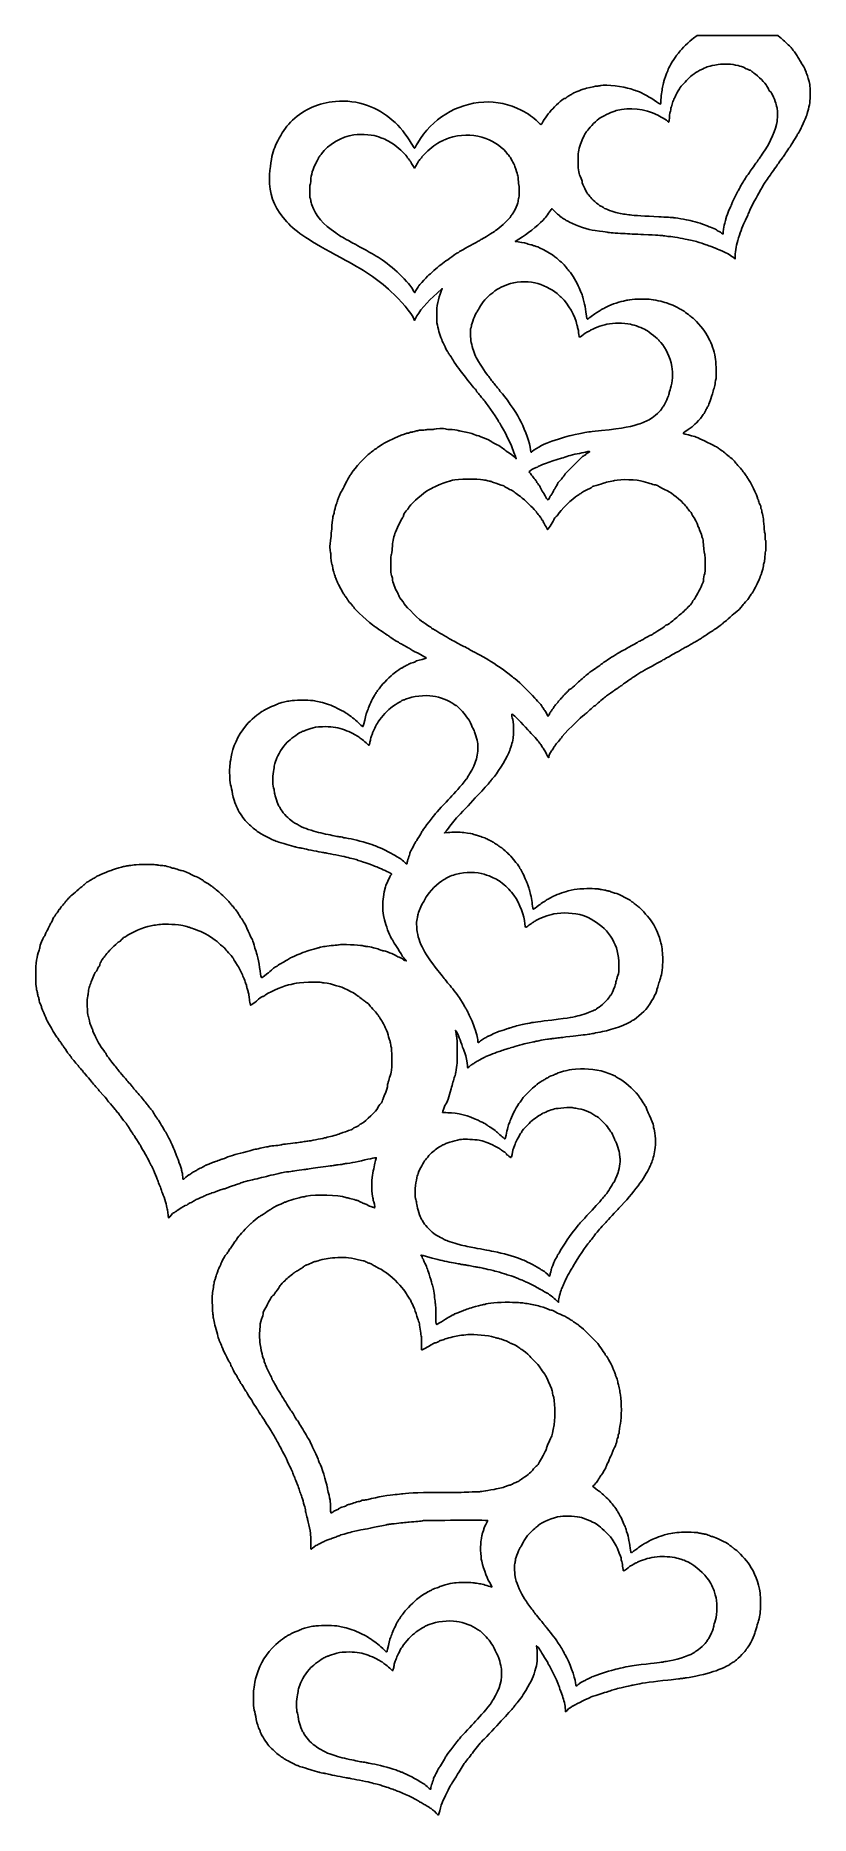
# Model space of a CAD drawing. Header units: centimetres. Extents: x -7.4 to 4.1, y -10.7 to 15.8.
import ezdxf

# ---------------------------------------------------------------- set-up
doc = ezdxf.new("R2010")
doc.units = ezdxf.units.CM
doc.header["$MEASUREMENT"] = 0
doc.layers.add('Layer 1', color=7, linetype='Continuous')

msp = doc.modelspace()

# ---------------------------------------------------------------- linework, layer by layer
at = {"layer": 'Layer 1'}
for points, knots in [([(-1.48184, -10.6441), (-1.51768, -10.60718), (-1.56242, -10.5695), (-1.57042, -10.5695), (-1.57042, -10.5695), (-1.57407, -10.5695), (-1.57706, -10.56683), (-1.57706, -10.56356), (-1.57706, -10.56356), (-1.57706, -10.5603), (-1.58998, -10.55193), (-1.60577, -10.54496), (-1.60577, -10.54496), (-1.62156, -10.538), (-1.64655, -10.5241), (-1.66132, -10.51408), (-1.66132, -10.51408), (-1.67608, -10.50407), (-1.70202, -10.48884), (-1.71897, -10.48025), (-1.71897, -10.48025), (-1.73591, -10.47166), (-1.75143, -10.46224), (-1.75345, -10.45931), (-1.75345, -10.45931), (-1.76098, -10.4484), (-2.01458, -10.32697), (-2.02983, -10.32697), (-2.02983, -10.32697), (-2.03223, -10.32697), (-2.04461, -10.32238), (-2.05735, -10.31678), (-2.05735, -10.31678), (-2.09471, -10.30034), (-2.15685, -10.27805), (-2.22382, -10.25707), (-2.22382, -10.25707), (-2.25818, -10.2463), (-2.29127, -10.23495), (-2.29735, -10.23185), (-2.29735, -10.23185), (-2.30343, -10.22874), (-2.33154, -10.22065), (-2.35982, -10.21386), (-2.35982, -10.21386), (-2.3881, -10.20708), (-2.43604, -10.1951), (-2.46636, -10.18724), (-2.46636, -10.18724), (-2.49667, -10.17939), (-2.56613, -10.16461), (-2.6207, -10.15442), (-2.6207, -10.15442), (-2.67527, -10.14422), (-2.73645, -10.13264), (-2.75666, -10.12869), (-2.75666, -10.12869), (-2.77687, -10.12473), (-2.80499, -10.11962), (-2.81913, -10.11733), (-2.81913, -10.11733), (-2.86456, -10.10998), (-3.0344, -10.0767), (-3.08372, -10.06549), (-3.08372, -10.06549), (-3.10999, -10.05951), (-3.13976, -10.05308), (-3.14986, -10.05118), (-3.14986, -10.05118), (-3.15997, -10.04929), (-3.17981, -10.0454), (-3.19396, -10.04253), (-3.19396, -10.04253), (-3.20811, -10.03967), (-3.22134, -10.03701), (-3.22336, -10.03663), (-3.22336, -10.03663), (-3.22767, -10.03582), (-3.23663, -10.03315), (-3.3483, -9.99942), (-3.3483, -9.99942), (-3.489, -9.95694), (-3.52737, -9.94454), (-3.55041, -9.93411), (-3.55041, -9.93411), (-3.60056, -9.91142), (-3.72707, -9.84653), (-3.73048, -9.84175), (-3.73048, -9.84175), (-3.7325, -9.83892), (-3.74573, -9.83071), (-3.75987, -9.82352), (-3.75987, -9.82352), (-3.77402, -9.81633), (-3.78725, -9.80841), (-3.78927, -9.80592), (-3.78927, -9.80592), (-3.79129, -9.80343), (-3.81114, -9.78781), (-3.83337, -9.77121), (-3.83337, -9.77121), (-3.87261, -9.74192), (-3.94203, -9.67384), (-3.98612, -9.62141), (-3.98612, -9.62141), (-4.02642, -9.57347), (-4.09795, -9.45283), (-4.09795, -9.43278), (-4.09795, -9.43278), (-4.09795, -9.42928), (-4.10415, -9.41487), (-4.11172, -9.40074), (-4.11172, -9.40074), (-4.12756, -9.37118), (-4.14482, -9.31371), (-4.1569, -9.25026), (-4.1569, -9.25026), (-4.16801, -9.19187), (-4.17794, -9.14651), (-4.18746, -9.11062), (-4.18746, -9.11062), (-4.19787, -9.07139), (-4.20048, -9.03378), (-4.20092, -8.91703), (-4.20092, -8.91703), (-4.20127, -8.82305), (-4.19675, -8.78727), (-4.16691, -8.6476), (-4.16691, -8.6476), (-4.13265, -8.48725), (-4.04181, -8.31713), (-3.9236, -8.19192), (-3.9236, -8.19192), (-3.85579, -8.12011), (-3.73039, -8.01921), (-3.70894, -8.01921), (-3.70894, -8.01921), (-3.70462, -8.01921), (-3.70105, -8.01673), (-3.70102, -8.0137), (-3.70102, -8.0137), (-3.70099, -8.01067), (-3.69355, -8.00457), (-3.68448, -8.00015), (-3.68448, -8.00015), (-3.67542, -7.99573), (-3.65808, -7.98677), (-3.64596, -7.98023), (-3.64596, -7.98023), (-3.61413, -7.96308), (-3.54135, -7.93102), (-3.53422, -7.93102), (-3.53422, -7.93102), (-3.53088, -7.93102), (-3.51662, -7.92496), (-3.50253, -7.91756), (-3.50253, -7.91756), (-3.48844, -7.91016), (-3.46038, -7.90001), (-3.44017, -7.895), (-3.44017, -7.895), (-3.41996, -7.89), (-3.38506, -7.88118), (-3.36262, -7.87541), (-3.36262, -7.87541), (-3.34017, -7.86965), (-3.29883, -7.86243), (-3.27075, -7.85939), (-3.27075, -7.85939), (-3.18855, -7.85047), (-2.98159, -7.85282), (-2.93673, -7.86318), (-2.93673, -7.86318), (-2.91449, -7.86831), (-2.87481, -7.87701), (-2.84853, -7.88251), (-2.84853, -7.88251), (-2.77535, -7.89783), (-2.692, -7.92882), (-2.59497, -7.97679), (-2.59497, -7.97679), (-2.50282, -8.02235), (-2.48365, -8.03275), (-2.4694, -8.04493), (-2.4694, -8.04493), (-2.46468, -8.04898), (-2.45334, -8.05724), (-2.44421, -8.06331), (-2.44421, -8.06331), (-2.37353, -8.11024), (-2.33005, -8.14578), (-2.24867, -8.22316), (-2.24867, -8.22316), (-2.23486, -8.2363), (-2.22113, -8.24704), (-2.21817, -8.24702), (-2.21817, -8.24702), (-2.21382, -8.24701), (-2.19962, -8.1903), (-2.17583, -8.07801), (-2.17583, -8.07801), (-2.17455, -8.07194), (-2.17325, -8.06616), (-2.17294, -8.06515), (-2.17294, -8.06515), (-2.17263, -8.06413), (-2.17289, -8.06248), (-2.17351, -8.06147), (-2.17351, -8.06147), (-2.17414, -8.06046), (-2.16961, -8.04971), (-2.16345, -8.03758), (-2.16345, -8.03758), (-2.15728, -8.02546), (-2.14475, -7.99404), (-2.13559, -7.96776), (-2.13559, -7.96776), (-2.11671, -7.91363), (-2.06482, -7.80712), (-2.03662, -7.76465), (-2.03662, -7.76465), (-2.02625, -7.74903), (-2.01369, -7.73006), (-2.00871, -7.72249), (-2.00871, -7.72249), (-2.00373, -7.71492), (-1.99628, -7.705), (-1.99216, -7.70044), (-1.99216, -7.70044), (-1.98803, -7.69589), (-1.9726, -7.67562), (-1.95785, -7.65541), (-1.95785, -7.65541), (-1.9308, -7.61833), (-1.8004, -7.48856), (-1.75324, -7.45178), (-1.75324, -7.45178), (-1.70114, -7.41117), (-1.65401, -7.3798), (-1.64507, -7.3798), (-1.64507, -7.3798), (-1.64, -7.3798), (-1.63582, -7.37732), (-1.63577, -7.37429), (-1.63577, -7.37429), (-1.63573, -7.37126), (-1.62167, -7.36231), (-1.60454, -7.35441), (-1.60454, -7.35441), (-1.5874, -7.34651), (-1.56458, -7.33409), (-1.55382, -7.32681), (-1.55382, -7.32681), (-1.54306, -7.31953), (-1.51273, -7.30693), (-1.48641, -7.2988), (-1.48641, -7.2988), (-1.4601, -7.29067), (-1.43748, -7.28154), (-1.43616, -7.27851), (-1.43616, -7.27851), (-1.43221, -7.26947), (-1.27823, -7.22947), (-1.20958, -7.21965), (-1.20958, -7.21965), (-1.16059, -7.21264), (-0.95143, -7.21332), (-0.9156, -7.22061), (-0.9156, -7.22061), (-0.90146, -7.22348), (-0.86673, -7.2293), (-0.83843, -7.23353), (-0.83843, -7.23353), (-0.79468, -7.24006), (-0.71101, -7.26278), (-0.66357, -7.28101), (-0.66357, -7.28101), (-0.6509, -7.28588), (-0.6509, -7.28497), (-0.66357, -7.2576), (-0.66357, -7.2576), (-0.67081, -7.24195), (-0.6784, -7.22748), (-0.68042, -7.22545), (-0.68042, -7.22545), (-0.70804, -7.19779), (-0.77586, -7.02011), (-0.80525, -6.89841), (-0.80525, -6.89841), (-0.82372, -6.8219), (-0.82829, -6.64801), (-0.81364, -6.5787), (-0.81364, -6.5787), (-0.80895, -6.55647), (-0.80378, -6.52836), (-0.80215, -6.51623), (-0.80215, -6.51623), (-0.80053, -6.5041), (-0.79397, -6.48189), (-0.78758, -6.46686), (-0.78758, -6.46686), (-0.78119, -6.45183), (-0.77596, -6.43358), (-0.77596, -6.4263), (-0.77596, -6.4263), (-0.77596, -6.41902), (-0.76273, -6.38673), (-0.74656, -6.35454), (-0.74656, -6.35454), (-0.7304, -6.32236), (-0.71717, -6.29431), (-0.71717, -6.29221), (-0.71717, -6.29221), (-0.71717, -6.28741), (-1.63899, -6.29019), (-1.66893, -6.29508), (-1.66893, -6.29508), (-1.70872, -6.30158), (-1.78786, -6.31004), (-1.88207, -6.31786), (-1.88207, -6.31786), (-1.94088, -6.32274), (-2.00612, -6.32928), (-2.10623, -6.34035), (-2.10623, -6.34035), (-2.12846, -6.34281), (-2.15657, -6.34575), (-2.1687, -6.34689), (-2.1687, -6.34689), (-2.18083, -6.34803), (-2.20563, -6.35242), (-2.22382, -6.35665), (-2.22382, -6.35665), (-2.24201, -6.36088), (-2.28501, -6.36982), (-2.31936, -6.37651), (-2.31936, -6.37651), (-2.35372, -6.3832), (-2.40003, -6.39309), (-2.42226, -6.39849), (-2.42226, -6.39849), (-2.47173, -6.41051), (-2.54445, -6.42496), (-2.56925, -6.42771), (-2.56925, -6.42771), (-2.60155, -6.43128), (-2.68156, -6.44832), (-2.73461, -6.46293), (-2.73461, -6.46293), (-2.76291, -6.47072), (-2.8151, -6.48475), (-2.85059, -6.49411), (-2.85059, -6.49411), (-2.88608, -6.50347), (-2.91916, -6.51444), (-2.92409, -6.5185), (-2.92409, -6.5185), (-2.92902, -6.52255), (-2.9529, -6.53154), (-2.97715, -6.53847), (-2.97715, -6.53847), (-3.0014, -6.54541), (-3.02455, -6.55356), (-3.0286, -6.55658), (-3.0286, -6.55658), (-3.03264, -6.55961), (-3.04917, -6.56607), (-3.06534, -6.57095), (-3.06534, -6.57095), (-3.08151, -6.57582), (-3.10632, -6.58508), (-3.12046, -6.59153), (-3.12046, -6.59153), (-3.13461, -6.59797), (-3.15776, -6.60847), (-3.17191, -6.61486), (-3.17191, -6.61486), (-3.18606, -6.62125), (-3.19874, -6.62895), (-3.20008, -6.63199), (-3.20008, -6.63199), (-3.20143, -6.63502), (-3.20847, -6.6375), (-3.21572, -6.6375), (-3.21572, -6.6375), (-3.22297, -6.6375), (-3.23302, -6.64246), (-3.23806, -6.64852), (-3.23806, -6.64852), (-3.24309, -6.65459), (-3.25034, -6.65955), (-3.25417, -6.65955), (-3.25417, -6.65955), (-3.26372, -6.65955), (-3.32797, -6.70394), (-3.33834, -6.7177), (-3.33834, -6.7177), (-3.3448, -6.72628), (-3.34661, -6.70937), (-3.34614, -6.6446), (-3.34614, -6.6446), (-3.34555, -6.56308), (-3.35323, -6.43422), (-3.35926, -6.42447), (-3.35926, -6.42447), (-3.3656, -6.41421), (-3.3924, -6.3061), (-3.39251, -6.29037), (-3.39251, -6.29037), (-3.39257, -6.2812), (-3.40073, -6.24758), (-3.41065, -6.21565), (-3.41065, -6.21565), (-3.42056, -6.18373), (-3.42689, -6.15472), (-3.4247, -6.15118), (-3.4247, -6.15118), (-3.42251, -6.14764), (-3.42576, -6.12911), (-3.43193, -6.11), (-3.43193, -6.11), (-3.43809, -6.09089), (-3.45175, -6.04219), (-3.4623, -6.00176), (-3.4623, -6.00176), (-3.47284, -5.96134), (-3.48569, -5.92165), (-3.49086, -5.91357), (-3.49086, -5.91357), (-3.49603, -5.90548), (-3.50634, -5.87572), (-3.51378, -5.84742), (-3.51378, -5.84742), (-3.52122, -5.81913), (-3.53333, -5.78445), (-3.5407, -5.77036), (-3.5407, -5.77036), (-3.54806, -5.75627), (-3.55409, -5.74055), (-3.55409, -5.73542), (-3.55409, -5.73542), (-3.55409, -5.7303), (-3.5607, -5.71376), (-3.56879, -5.69868), (-3.56879, -5.69868), (-3.57687, -5.68359), (-3.58359, -5.66624), (-3.58372, -5.66012), (-3.58372, -5.66012), (-3.58385, -5.654), (-3.58881, -5.64257), (-3.59474, -5.63472), (-3.59474, -5.63472), (-3.60068, -5.62687), (-3.60553, -5.61556), (-3.60553, -5.60958), (-3.60553, -5.60958), (-3.60553, -5.60359), (-3.61585, -5.57694), (-3.62845, -5.55035), (-3.62845, -5.55035), (-3.64105, -5.52375), (-3.66064, -5.48215), (-3.67198, -5.4579), (-3.67198, -5.4579), (-3.72147, -5.35199), (-3.78323, -5.22749), (-3.8014, -5.19699), (-3.8014, -5.19699), (-3.81224, -5.1788), (-3.83165, -5.14407), (-3.84454, -5.11982), (-3.84454, -5.11982), (-3.85742, -5.09556), (-3.87559, -5.06249), (-3.88489, -5.04632), (-3.88489, -5.04632), (-3.8942, -5.03015), (-3.90549, -5.01031), (-3.90997, -5.00223), (-3.90997, -5.00223), (-3.91445, -4.99414), (-3.93101, -4.96768), (-3.94675, -4.94343), (-3.94675, -4.94343), (-3.9625, -4.91918), (-3.99832, -4.86295), (-4.02634, -4.81849), (-4.02634, -4.81849), (-4.05436, -4.77403), (-4.07973, -4.736), (-4.08272, -4.73397), (-4.08272, -4.73397), (-4.08571, -4.73195), (-4.09893, -4.70992), (-4.11209, -4.68503), (-4.11209, -4.68503), (-4.12526, -4.66013), (-4.14166, -4.63367), (-4.14853, -4.62623), (-4.14853, -4.62623), (-4.16906, -4.60401), (-4.20581, -4.54774), (-4.21135, -4.53006), (-4.21135, -4.53006), (-4.21418, -4.52099), (-4.22054, -4.50941), (-4.22547, -4.50434), (-4.22547, -4.50434), (-4.24125, -4.48808), (-4.29639, -4.4), (-4.29639, -4.39105), (-4.29639, -4.39105), (-4.29639, -4.3863), (-4.29906, -4.38131), (-4.30233, -4.37996), (-4.30233, -4.37996), (-4.31137, -4.37624), (-4.3513, -4.31445), (-4.3621, -4.28748), (-4.3621, -4.28748), (-4.36736, -4.27435), (-4.3742, -4.2636), (-4.37729, -4.2636), (-4.37729, -4.2636), (-4.38038, -4.2636), (-4.38876, -4.25119), (-4.39591, -4.23604), (-4.39591, -4.23604), (-4.40305, -4.22088), (-4.41666, -4.19824), (-4.42614, -4.18573), (-4.42614, -4.18573), (-4.43562, -4.17323), (-4.44338, -4.15981), (-4.44338, -4.15593), (-4.44338, -4.15593), (-4.44338, -4.15204), (-4.45195, -4.13747), (-4.46241, -4.12355), (-4.46241, -4.12355), (-4.4823, -4.09709), (-4.51688, -4.02767), (-4.51688, -4.01418), (-4.51688, -4.01418), (-4.51688, -4.00988), (-4.52018, -4.00636), (-4.52423, -4.00636), (-4.52423, -4.00636), (-4.52827, -4.00636), (-4.53158, -4.00167), (-4.53158, -3.99593), (-4.53158, -3.99593), (-4.53158, -3.9863), (-4.55254, -3.94132), (-4.56097, -3.93287), (-4.56097, -3.93287), (-4.56835, -3.92549), (-4.66278, -3.73022), (-4.66761, -3.71238), (-4.66761, -3.71238), (-4.67243, -3.69454), (-4.69523, -3.64005), (-4.70795, -3.61597), (-4.70795, -3.61597), (-4.7114, -3.60943), (-4.71794, -3.58959), (-4.72248, -3.57188), (-4.72248, -3.57188), (-4.72702, -3.55416), (-4.74188, -3.49998), (-4.75551, -3.45147), (-4.75551, -3.45147), (-4.77958, -3.36579), (-4.79733, -3.28651), (-4.79748, -3.26406), (-4.79748, -3.26406), (-4.79752, -3.258), (-4.80086, -3.23154), (-4.80491, -3.20526), (-4.80491, -3.20526), (-4.81225, -3.15762), (-4.81431, -2.9388), (-4.80774, -2.90393), (-4.80774, -2.90393), (-4.80115, -2.86898), (-4.79699, -2.8413), (-4.79226, -2.80111), (-4.79226, -2.80111), (-4.78965, -2.77891), (-4.78261, -2.74749), (-4.77661, -2.73129), (-4.77661, -2.73129), (-4.77061, -2.71508), (-4.76433, -2.69521), (-4.76266, -2.68712), (-4.76266, -2.68712), (-4.75268, -2.63899), (-4.74894, -2.62689), (-4.73997, -2.61383), (-4.73997, -2.61383), (-4.73449, -2.60585), (-4.73001, -2.59303), (-4.73001, -2.58532), (-4.73001, -2.58532), (-4.73001, -2.57762), (-4.71962, -2.55315), (-4.70692, -2.53095), (-4.70692, -2.53095), (-4.69422, -2.50875), (-4.68347, -2.48486), (-4.68303, -2.47785), (-4.68303, -2.47785), (-4.68191, -2.45987), (-4.61029, -2.33082), (-4.60138, -2.33074), (-4.60138, -2.33074), (-4.59733, -2.3307), (-4.58576, -2.31496), (-4.57566, -2.29576), (-4.57566, -2.29576), (-4.56556, -2.27656), (-4.5503, -2.25423), (-4.54175, -2.24615), (-4.54175, -2.24615), (-4.5332, -2.23806), (-4.51709, -2.214), (-4.50597, -2.19267), (-4.50597, -2.19267), (-4.49484, -2.17134), (-4.47999, -2.14985), (-4.47297, -2.1449), (-4.47297, -2.1449), (-4.46594, -2.13995), (-4.45303, -2.12183), (-4.44427, -2.10463), (-4.44427, -2.10463), (-4.43551, -2.08743), (-4.40609, -2.04995), (-4.3789, -2.02134), (-4.3789, -2.02134), (-4.29675, -1.93492), (-4.23728, -1.875), (-4.23366, -1.875), (-4.23366, -1.875), (-4.23178, -1.875), (-4.21748, -1.8626), (-4.20188, -1.84744), (-4.20188, -1.84744), (-4.16259, -1.80926), (-4.12149, -1.7768), (-4.10431, -1.77037), (-4.10431, -1.77037), (-4.09636, -1.76739), (-4.05896, -1.74341), (-4.0212, -1.71708), (-4.0212, -1.71708), (-3.98343, -1.69075), (-3.95035, -1.66921), (-3.94767, -1.66921), (-3.94767, -1.66921), (-3.94499, -1.66921), (-3.92333, -1.65598), (-3.89952, -1.63981), (-3.89952, -1.63981), (-3.87571, -1.62364), (-3.85421, -1.61041), (-3.85174, -1.61041), (-3.85174, -1.61041), (-3.84763, -1.61041), (-3.81436, -1.59631), (-3.75509, -1.56946), (-3.75509, -1.56946), (-3.74235, -1.56369), (-3.72857, -1.55897), (-3.72447, -1.55897), (-3.72447, -1.55897), (-3.72036, -1.55897), (-3.7159, -1.55622), (-3.71455, -1.55286), (-3.71455, -1.55286), (-3.71205, -1.54661), (-3.49619, -1.48387), (-3.46957, -1.48165), (-3.46957, -1.48165), (-3.46148, -1.48098), (-3.43668, -1.47675), (-3.41445, -1.47225), (-3.41445, -1.47225), (-3.26378, -1.44176), (-2.93948, -1.45086), (-2.8239, -1.48882), (-2.8239, -1.48882), (-2.80713, -1.49432), (-2.78183, -1.50106), (-2.76769, -1.50378), (-2.76769, -1.50378), (-2.7436, -1.50841), (-2.70472, -1.5192), (-2.67949, -1.52825), (-2.67949, -1.52825), (-2.67343, -1.53042), (-2.66337, -1.53278), (-2.65715, -1.53348), (-2.65715, -1.53348), (-2.65092, -1.53419), (-2.62712, -1.54517), (-2.60426, -1.55789), (-2.60426, -1.55789), (-2.5814, -1.57061), (-2.55726, -1.58102), (-2.55063, -1.58102), (-2.55063, -1.58102), (-2.54399, -1.58102), (-2.51787, -1.59259), (-2.49257, -1.60674), (-2.49257, -1.60674), (-2.46727, -1.62089), (-2.43964, -1.63246), (-2.43117, -1.63246), (-2.43117, -1.63246), (-2.4227, -1.63246), (-2.41373, -1.63577), (-2.41123, -1.63981), (-2.41123, -1.63981), (-2.39157, -1.67164), (-2.39231, -1.60167), (-2.41217, -1.55267), (-2.41217, -1.55267), (-2.41766, -1.53911), (-2.42051, -1.52533), (-2.41848, -1.52206), (-2.41848, -1.52206), (-2.41646, -1.51878), (-2.41827, -1.50699), (-2.4225, -1.49585), (-2.4225, -1.49585), (-2.44087, -1.44754), (-2.44549, -1.24169), (-2.43007, -1.15842), (-2.43007, -1.15842), (-2.41425, -1.07292), (-2.3949, -0.98433), (-2.3828, -0.94195), (-2.3828, -0.94195), (-2.3765, -0.9199), (-2.37269, -0.90053), (-2.37433, -0.8989), (-2.37433, -0.8989), (-2.37696, -0.89626), (-2.50778, -0.92307), (-2.64274, -0.9539), (-2.64274, -0.9539), (-2.69829, -0.96659), (-2.75761, -0.97708), (-2.80443, -0.98249), (-2.80443, -0.98249), (-2.82262, -0.98459), (-2.84578, -0.98835), (-2.85588, -0.99083), (-2.85588, -0.99083), (-2.87939, -0.9966), (-2.88703, -0.99784), (-2.9404, -1.00451), (-2.9404, -1.00451), (-2.96465, -1.00753), (-2.98946, -1.01085), (-2.99552, -1.01187), (-2.99552, -1.01187), (-3.00159, -1.0129), (-3.09419, -1.02589), (-3.20131, -1.04075), (-3.20131, -1.04075), (-3.30843, -1.05561), (-3.40269, -1.0688), (-3.41077, -1.07007), (-3.41077, -1.07007), (-3.43506, -1.07389), (-3.6002, -1.09702), (-3.62391, -1.09992), (-3.62391, -1.09992), (-3.64758, -1.10282), (-3.69623, -1.10943), (-3.73783, -1.11539), (-3.73783, -1.11539), (-3.77899, -1.1213), (-3.94119, -1.15844), (-4.00608, -1.17683), (-4.00608, -1.17683), (-4.02225, -1.18141), (-4.07021, -1.19301), (-4.11265, -1.2026), (-4.11265, -1.2026), (-4.1551, -1.2122), (-4.21132, -1.22527), (-4.23759, -1.23166), (-4.23759, -1.23166), (-4.26387, -1.23805), (-4.29198, -1.24456), (-4.30006, -1.24611), (-4.30006, -1.24611), (-4.30815, -1.24767), (-4.32634, -1.25306), (-4.34049, -1.25808), (-4.34049, -1.25808), (-4.35464, -1.2631), (-4.38275, -1.27282), (-4.40296, -1.27969), (-4.40296, -1.27969), (-4.42317, -1.28655), (-4.45128, -1.29634), (-4.46543, -1.30144), (-4.46543, -1.30144), (-4.47958, -1.30654), (-4.50604, -1.31576), (-4.52423, -1.32193), (-4.52423, -1.32193), (-4.54242, -1.32809), (-4.57144, -1.3393), (-4.58873, -1.34683), (-4.58873, -1.34683), (-4.60602, -1.35437), (-4.62586, -1.36052), (-4.63283, -1.36051), (-4.63283, -1.36051), (-4.63979, -1.3605), (-4.66534, -1.36831), (-4.68959, -1.37787), (-4.68959, -1.37787), (-4.74936, -1.40143), (-4.7791, -1.4119), (-4.81821, -1.42315), (-4.81821, -1.42315), (-4.8364, -1.42839), (-4.87112, -1.44161), (-4.89538, -1.45253), (-4.89538, -1.45253), (-4.91963, -1.46346), (-4.9527, -1.47837), (-4.96887, -1.48566), (-4.96887, -1.48566), (-4.98504, -1.49296), (-5.01563, -1.50623), (-5.03686, -1.51515), (-5.03686, -1.51515), (-5.05808, -1.52408), (-5.07544, -1.53378), (-5.07544, -1.53672), (-5.07544, -1.53672), (-5.07544, -1.53966), (-5.09679, -1.55114), (-5.12288, -1.56223), (-5.12288, -1.56223), (-5.14898, -1.57332), (-5.17405, -1.58687), (-5.17859, -1.59235), (-5.17859, -1.59235), (-5.18314, -1.59783), (-5.19869, -1.60622), (-5.21315, -1.61099), (-5.21315, -1.61099), (-5.23441, -1.61801), (-5.31753, -1.66871), (-5.33267, -1.6839), (-5.33267, -1.6839), (-5.34033, -1.69158), (-5.3837, -1.72066), (-5.3875, -1.72066), (-5.3875, -1.72066), (-5.39472, -1.72066), (-5.45398, -1.78302), (-5.45211, -1.78864), (-5.45211, -1.78864), (-5.45109, -1.79167), (-5.45331, -1.79415), (-5.45703, -1.79415), (-5.45703, -1.79415), (-5.46075, -1.79415), (-5.46579, -1.77183), (-5.46823, -1.74454), (-5.46823, -1.74454), (-5.47067, -1.71726), (-5.47568, -1.68501), (-5.47936, -1.67289), (-5.47936, -1.67289), (-5.48305, -1.66076), (-5.49185, -1.62107), (-5.49892, -1.58469), (-5.49892, -1.58469), (-5.506, -1.54831), (-5.5244, -1.48944), (-5.53982, -1.45387), (-5.53982, -1.45387), (-5.55524, -1.4183), (-5.56786, -1.38433), (-5.56786, -1.37837), (-5.56786, -1.37837), (-5.56786, -1.37243), (-5.57807, -1.34531), (-5.59056, -1.31811), (-5.59056, -1.31811), (-5.60304, -1.29091), (-5.61754, -1.25378), (-5.62279, -1.23559), (-5.62279, -1.23559), (-5.63385, -1.19722), (-5.70721, -1.02959), (-5.71959, -1.01438), (-5.71959, -1.01438), (-5.7242, -1.00871), (-5.73783, -0.98222), (-5.74987, -0.95551), (-5.74987, -0.95551), (-5.76192, -0.92881), (-5.78616, -0.8825), (-5.80373, -0.85262), (-5.80373, -0.85262), (-5.84593, -0.78088), (-5.8582, -0.75926), (-5.8742, -0.72847), (-5.8742, -0.72847), (-5.88155, -0.71432), (-5.89008, -0.69944), (-5.89316, -0.6954), (-5.89316, -0.6954), (-5.90786, -0.6761), (-5.96479, -0.5871), (-5.96523, -0.58274), (-5.96523, -0.58274), (-5.9655, -0.58003), (-5.98042, -0.55796), (-5.9984, -0.53371), (-5.9984, -0.53371), (-6.01637, -0.50945), (-6.03443, -0.48169), (-6.03855, -0.47202), (-6.03855, -0.47202), (-6.04266, -0.46234), (-6.05584, -0.44202), (-6.06785, -0.42686), (-6.06785, -0.42686), (-6.07985, -0.4117), (-6.08968, -0.39592), (-6.08968, -0.39178), (-6.08968, -0.39178), (-6.08968, -0.38765), (-6.0927, -0.38316), (-6.09639, -0.38182), (-6.09639, -0.38182), (-6.10272, -0.3795), (-6.15385, -0.31556), (-6.17787, -0.2799), (-6.17787, -0.2799), (-6.18394, -0.2709), (-6.19968, -0.24991), (-6.21286, -0.23326), (-6.21286, -0.23326), (-6.22605, -0.2166), (-6.24424, -0.19355), (-6.25329, -0.18202), (-6.25329, -0.18202), (-6.27384, -0.15584), (-6.321, -0.10116), (-6.35236, -0.06713), (-6.35236, -0.06713), (-6.36546, -0.05292), (-6.37621, -0.03913), (-6.37625, -0.03649), (-6.37625, -0.03649), (-6.3763, -0.03203), (-6.42093, 0.01889), (-6.47737, 0.07889), (-6.47737, 0.07889), (-6.4905, 0.09285), (-6.50126, 0.10626), (-6.50126, 0.10867), (-6.50126, 0.10867), (-6.50126, 0.11108), (-6.51963, 0.1329), (-6.54208, 0.15715), (-6.54208, 0.15715), (-6.56453, 0.1814), (-6.59169, 0.21282), (-6.60244, 0.22697), (-6.60244, 0.22697), (-6.61319, 0.24112), (-6.64609, 0.27964), (-6.67554, 0.31257), (-6.67554, 0.31257), (-6.70499, 0.3455), (-6.72909, 0.37463), (-6.72909, 0.37731), (-6.72909, 0.37731), (-6.72909, 0.37998), (-6.74314, 0.39715), (-6.76032, 0.41544), (-6.76032, 0.41544), (-6.7775, 0.43374), (-6.79458, 0.45422), (-6.79828, 0.46095), (-6.79828, 0.46095), (-6.80198, 0.46768), (-6.80696, 0.47483), (-6.80935, 0.47685), (-6.80935, 0.47685), (-6.81174, 0.47888), (-6.83187, 0.50203), (-6.85407, 0.5283), (-6.85407, 0.5283), (-6.87628, 0.55458), (-6.89693, 0.57718), (-6.89996, 0.57852), (-6.89996, 0.57852), (-6.903, 0.57987), (-6.90552, 0.58483), (-6.90557, 0.58955), (-6.90557, 0.58955), (-6.90562, 0.59426), (-6.91885, 0.61232), (-6.93497, 0.62968), (-6.93497, 0.62968), (-6.95108, 0.64703), (-6.96427, 0.66264), (-6.96427, 0.66436), (-6.96427, 0.66436), (-6.96427, 0.66796), (-7.02467, 0.75796), (-7.03079, 0.76349), (-7.03079, 0.76349), (-7.03304, 0.76551), (-7.04278, 0.78039), (-7.05245, 0.79656), (-7.05245, 0.79656), (-7.06212, 0.81273), (-7.07435, 0.8286), (-7.07962, 0.83183), (-7.07962, 0.83183), (-7.0849, 0.83507), (-7.08921, 0.84111), (-7.08921, 0.84525), (-7.08921, 0.84525), (-7.08921, 0.8494), (-7.10327, 0.87163), (-7.12045, 0.89464), (-7.12045, 0.89464), (-7.15748, 0.94425), (-7.15957, 0.9476), (-7.20387, 1.02807), (-7.20387, 1.02807), (-7.22279, 1.06243), (-7.24219, 1.0955), (-7.24699, 1.10156), (-7.24699, 1.10156), (-7.25446, 1.111), (-7.28588, 1.17997), (-7.33573, 1.29633), (-7.33573, 1.29633), (-7.34266, 1.3125), (-7.34929, 1.33277), (-7.35047, 1.34139), (-7.35047, 1.34139), (-7.35165, 1.35), (-7.35906, 1.36985), (-7.36694, 1.38549), (-7.36694, 1.38549), (-7.37482, 1.40113), (-7.38366, 1.43046), (-7.38659, 1.45067), (-7.38659, 1.45067), (-7.38952, 1.47088), (-7.3945, 1.49072), (-7.39766, 1.49476), (-7.39766, 1.49476), (-7.40081, 1.49881), (-7.40579, 1.51865), (-7.40872, 1.53886), (-7.40872, 1.53886), (-7.41165, 1.55907), (-7.41662, 1.58057), (-7.41977, 1.58663), (-7.41977, 1.58663), (-7.43, 1.60631), (-7.43834, 1.73457), (-7.43698, 1.85122), (-7.43698, 1.85122), (-7.4355, 1.97852), (-7.4169, 2.11034), (-7.39155, 2.17303), (-7.39155, 2.17303), (-7.38291, 2.1944), (-7.37585, 2.21939), (-7.37585, 2.22856), (-7.37585, 2.22856), (-7.37585, 2.24915), (-7.32723, 2.37126), (-7.31361, 2.38488), (-7.31361, 2.38488), (-7.30814, 2.39034), (-7.29788, 2.41058), (-7.29081, 2.42986), (-7.29081, 2.42986), (-7.28374, 2.44913), (-7.27415, 2.46821), (-7.2695, 2.47225), (-7.2695, 2.47225), (-7.26485, 2.4763), (-7.25191, 2.50257), (-7.24074, 2.53063), (-7.24074, 2.53063), (-7.22957, 2.5587), (-7.21612, 2.58516), (-7.21084, 2.58943), (-7.21084, 2.58943), (-7.20557, 2.5937), (-7.1953, 2.61373), (-7.18802, 2.63394), (-7.18802, 2.63394), (-7.18074, 2.65415), (-7.16876, 2.67661), (-7.1614, 2.68384), (-7.1614, 2.68384), (-7.15403, 2.69107), (-7.14801, 2.70017), (-7.14801, 2.70405), (-7.14801, 2.70405), (-7.14801, 2.70793), (-7.14222, 2.71734), (-7.13515, 2.72494), (-7.13515, 2.72494), (-7.11183, 2.75001), (-7.09656, 2.77275), (-7.09656, 2.78243), (-7.09656, 2.78243), (-7.09656, 2.78767), (-7.0916, 2.79196), (-7.08554, 2.79196), (-7.08554, 2.79196), (-7.07948, 2.79196), (-7.07452, 2.79644), (-7.07452, 2.80191), (-7.07452, 2.80191), (-7.07452, 2.80738), (-7.06707, 2.82019), (-7.05798, 2.83037), (-7.05798, 2.83037), (-7.02604, 2.86612), (-7.00102, 2.89639), (-7.00102, 2.89928), (-7.00102, 2.89928), (-7.00102, 2.90089), (-6.99523, 2.90812), (-6.98816, 2.91535), (-6.98816, 2.91535), (-6.98108, 2.92258), (-6.96525, 2.93994), (-6.95297, 2.95393), (-6.95297, 2.95393), (-6.94069, 2.96792), (-6.91588, 2.9914), (-6.89785, 3.00611), (-6.89785, 3.00611), (-6.85714, 3.0393), (-6.83677, 3.05712), (-6.7975, 3.09386), (-6.7975, 3.09386), (-6.78056, 3.10972), (-6.76366, 3.12269), (-6.75995, 3.12269), (-6.75995, 3.12269), (-6.75623, 3.12269), (-6.74699, 3.13096), (-6.7394, 3.14106), (-6.7394, 3.14106), (-6.73181, 3.15117), (-6.72296, 3.15944), (-6.71975, 3.15944), (-6.71975, 3.15944), (-6.71653, 3.15944), (-6.70419, 3.16936), (-6.69234, 3.18148), (-6.69234, 3.18148), (-6.68049, 3.19361), (-6.6674, 3.20353), (-6.66327, 3.20353), (-6.66327, 3.20353), (-6.65913, 3.20353), (-6.6367, 3.21676), (-6.61341, 3.23292), (-6.61341, 3.23292), (-6.59012, 3.24908), (-6.56721, 3.26231), (-6.5625, 3.26232), (-6.5625, 3.26232), (-6.55778, 3.26232), (-6.55282, 3.26557), (-6.55147, 3.26954), (-6.55147, 3.26954), (-6.54863, 3.2779), (-6.40059, 3.34482), (-6.33589, 3.36698), (-6.33589, 3.36698), (-6.31163, 3.37529), (-6.28021, 3.38703), (-6.26607, 3.39308), (-6.26607, 3.39308), (-6.25192, 3.39912), (-6.22215, 3.40834), (-6.19992, 3.41358), (-6.19992, 3.41358), (-6.17769, 3.41881), (-6.14627, 3.42631), (-6.1301, 3.43025), (-6.1301, 3.43025), (-6.11393, 3.43419), (-6.08417, 3.43953), (-6.06395, 3.44211), (-6.06395, 3.44211), (-6.04374, 3.4447), (-6.0024, 3.44995), (-5.97208, 3.45378), (-5.97208, 3.45378), (-5.90735, 3.46196), (-5.68266, 3.46503), (-5.65605, 3.4581), (-5.65605, 3.4581), (-5.64595, 3.45547), (-5.6228, 3.45184), (-5.60461, 3.45003), (-5.60461, 3.45003), (-5.58642, 3.44822), (-5.55169, 3.44468), (-5.52744, 3.44216), (-5.52744, 3.44216), (-5.50318, 3.43965), (-5.46244, 3.42925), (-5.43689, 3.41907), (-5.43689, 3.41907), (-5.41134, 3.40888), (-5.38864, 3.40235), (-5.38644, 3.40455), (-5.38644, 3.40455), (-5.38424, 3.40676), (-5.36092, 3.40046), (-5.33463, 3.39056), (-5.33463, 3.39056), (-5.30834, 3.38067), (-5.27978, 3.37259), (-5.27117, 3.37261), (-5.27117, 3.37261), (-5.25061, 3.37266), (-5.14205, 3.32963), (-5.12321, 3.31397), (-5.12321, 3.31397), (-5.11513, 3.30725), (-5.08406, 3.2924), (-5.05416, 3.28097), (-5.05416, 3.28097), (-5.02427, 3.26954), (-4.99367, 3.25406), (-4.98618, 3.24656), (-4.98618, 3.24656), (-4.97868, 3.23906), (-4.96759, 3.23293), (-4.96152, 3.23293), (-4.96152, 3.23293), (-4.95546, 3.23293), (-4.9505, 3.22946), (-4.9505, 3.22523), (-4.9505, 3.22523), (-4.9505, 3.22099), (-4.94139, 3.21355), (-4.93025, 3.20869), (-4.93025, 3.20869), (-4.90994, 3.19983), (-4.82509, 3.14555), (-4.81821, 3.13701), (-4.81821, 3.13701), (-4.81619, 3.13451), (-4.80906, 3.12943), (-4.80238, 3.12573), (-4.80238, 3.12573), (-4.7957, 3.12204), (-4.77377, 3.10413), (-4.75365, 3.08594), (-4.75365, 3.08594), (-4.73353, 3.06775), (-4.69931, 3.03748), (-4.67761, 3.01868), (-4.67761, 3.01868), (-4.61738, 2.96651), (-4.58153, 2.93062), (-4.55748, 2.89841), (-4.55748, 2.89841), (-4.54545, 2.88231), (-4.52892, 2.8622), (-4.52073, 2.85372), (-4.52073, 2.85372), (-4.47263, 2.80393), (-4.42578, 2.74043), (-4.39923, 2.68906), (-4.39923, 2.68906), (-4.39401, 2.67896), (-4.38775, 2.66904), (-4.38532, 2.66702), (-4.38532, 2.66702), (-4.37729, 2.66033), (-4.34784, 2.61626), (-4.34784, 2.61093), (-4.34784, 2.61093), (-4.34784, 2.60806), (-4.34291, 2.60026), (-4.33689, 2.5936), (-4.33689, 2.5936), (-4.33087, 2.58695), (-4.30433, 2.53236), (-4.27791, 2.47229), (-4.27791, 2.47229), (-4.2515, 2.41223), (-4.22587, 2.35825), (-4.22096, 2.35233), (-4.22096, 2.35233), (-4.21329, 2.34309), (-4.20267, 2.31152), (-4.19012, 2.26064), (-4.19012, 2.26064), (-4.18519, 2.24067), (-4.17069, 2.19605), (-4.15976, 2.16725), (-4.15976, 2.16725), (-4.14139, 2.11883), (-4.10977, 1.95733), (-4.09357, 1.82917), (-4.09357, 1.82917), (-4.08938, 1.79603), (-4.08355, 1.7777), (-4.07725, 1.77782), (-4.07725, 1.77782), (-4.0721, 1.77792), (-4.0488, 1.79537), (-4.00624, 1.83101), (-4.00624, 1.83101), (-3.99296, 1.84212), (-3.97989, 1.85122), (-3.9772, 1.85122), (-3.9772, 1.85122), (-3.97451, 1.85122), (-3.96503, 1.85866), (-3.95612, 1.86775), (-3.95612, 1.86775), (-3.92882, 1.89565), (-3.86424, 1.94676), (-3.8563, 1.94676), (-3.8563, 1.94676), (-3.85218, 1.94676), (-3.84615, 1.9509), (-3.84292, 1.95595), (-3.84292, 1.95595), (-3.83969, 1.961), (-3.82547, 1.97109), (-3.81132, 1.97837), (-3.81132, 1.97837), (-3.79717, 1.98565), (-3.77568, 1.99676), (-3.76355, 2.00308), (-3.76355, 2.00308), (-3.74285, 2.01385), (-3.7066, 2.03615), (-3.66433, 2.06411), (-3.66433, 2.06411), (-3.64674, 2.07574), (-3.46074, 2.15535), (-3.4071, 2.1742), (-3.4071, 2.1742), (-3.36834, 2.18782), (-3.32333, 2.1999), (-3.25327, 2.21549), (-3.25327, 2.21549), (-3.24345, 2.21767), (-3.23219, 2.22145), (-3.22825, 2.22389), (-3.22825, 2.22389), (-3.22431, 2.22632), (-3.21416, 2.2295), (-3.20569, 2.23094), (-3.20569, 2.23094), (-3.19722, 2.23239), (-3.16548, 2.23819), (-3.13516, 2.24383), (-3.13516, 2.24383), (-3.10485, 2.24948), (-3.0487, 2.25638), (-3.0104, 2.25918), (-3.0104, 2.25918), (-2.9721, 2.26198), (-2.93406, 2.26581), (-2.92588, 2.26769), (-2.92588, 2.26769), (-2.89322, 2.27519), (-2.62717, 2.2653), (-2.58395, 2.25497), (-2.58395, 2.25497), (-2.56576, 2.25063), (-2.54095, 2.24573), (-2.52883, 2.24408), (-2.52883, 2.24408), (-2.44429, 2.23261), (-2.38128, 2.21799), (-2.33101, 2.19817), (-2.33101, 2.19817), (-2.29902, 2.18555), (-2.27016, 2.17689), (-2.26688, 2.17891), (-2.26688, 2.17891), (-2.25982, 2.18328), (-2.08969, 2.11714), (-2.08379, 2.10773), (-2.08379, 2.10773), (-2.08156, 2.10417), (-2.05855, 2.09264), (-2.03266, 2.08212), (-2.03266, 2.08212), (-2.00677, 2.0716), (-1.98214, 2.05896), (-1.97793, 2.05403), (-1.97793, 2.05403), (-1.97371, 2.0491), (-1.96065, 2.04097), (-1.9489, 2.03597), (-1.9489, 2.03597), (-1.9489, 2.03597), (-1.92753, 2.02687), (-1.92753, 2.02687), (-1.92753, 2.02687), (-1.92753, 2.02687), (-1.94859, 2.0548), (-1.94859, 2.0548), (-1.94859, 2.0548), (-1.96018, 2.07016), (-1.97227, 2.08383), (-1.97547, 2.08518), (-1.97547, 2.08518), (-1.97867, 2.08653), (-1.98129, 2.09059), (-1.98129, 2.09422), (-1.98129, 2.09422), (-1.98129, 2.09785), (-2.01436, 2.15071), (-2.05478, 2.21171), (-2.05478, 2.21171), (-2.0952, 2.2727), (-2.12828, 2.32706), (-2.12828, 2.33251), (-2.12828, 2.33251), (-2.12828, 2.33795), (-2.13076, 2.34351), (-2.13379, 2.34486), (-2.13379, 2.34486), (-2.1481, 2.35122), (-2.19916, 2.46699), (-2.23183, 2.56714), (-2.23183, 2.56714), (-2.29255, 2.7533), (-2.29359, 2.92408), (-2.23525, 3.1297), (-2.23525, 3.1297), (-2.2234, 3.17147), (-2.1696, 3.28632), (-2.15184, 3.30776), (-2.15184, 3.30776), (-2.14269, 3.31881), (-2.14499, 3.3219), (-2.17353, 3.33682), (-2.17353, 3.33682), (-2.21538, 3.3587), (-2.32075, 3.40654), (-2.36714, 3.42472), (-2.36714, 3.42472), (-2.38735, 3.43264), (-2.4105, 3.44202), (-2.41858, 3.44555), (-2.41858, 3.44555), (-2.44711, 3.45803), (-2.51486, 3.48192), (-2.5766, 3.50127), (-2.5766, 3.50127), (-2.61096, 3.51203), (-2.64404, 3.52338), (-2.65012, 3.52648), (-2.65012, 3.52648), (-2.6562, 3.52959), (-2.68431, 3.53768), (-2.71259, 3.54447), (-2.71259, 3.54447), (-2.74087, 3.55126), (-2.78882, 3.56324), (-2.81913, 3.57109), (-2.81913, 3.57109), (-2.84945, 3.57895), (-2.9189, 3.59372), (-2.97347, 3.60391), (-2.97347, 3.60391), (-3.02804, 3.61411), (-3.08923, 3.62569), (-3.10944, 3.62964), (-3.10944, 3.62964), (-3.12965, 3.6336), (-3.15776, 3.63871), (-3.17191, 3.641), (-3.17191, 3.641), (-3.21734, 3.64835), (-3.38718, 3.68163), (-3.43649, 3.69285), (-3.43649, 3.69285), (-3.46277, 3.69882), (-3.49253, 3.70526), (-3.50264, 3.70715), (-3.50264, 3.70715), (-3.51275, 3.70904), (-3.53259, 3.71294), (-3.54674, 3.7158), (-3.54674, 3.7158), (-3.56089, 3.71867), (-3.57411, 3.72132), (-3.57614, 3.7217), (-3.57614, 3.7217), (-3.58045, 3.72252), (-3.58941, 3.72519), (-3.70108, 3.75891), (-3.70108, 3.75891), (-3.84178, 3.8014), (-3.88014, 3.81379), (-3.90319, 3.82422), (-3.90319, 3.82422), (-3.95334, 3.84691), (-4.07985, 3.9118), (-4.08325, 3.91658), (-4.08325, 3.91658), (-4.08527, 3.91942), (-4.0985, 3.92762), (-4.11265, 3.93481), (-4.11265, 3.93481), (-4.1268, 3.942), (-4.14003, 3.94992), (-4.14205, 3.95241), (-4.14205, 3.95241), (-4.14407, 3.95491), (-4.16391, 3.97052), (-4.18615, 3.98712), (-4.18615, 3.98712), (-4.22538, 4.01641), (-4.29481, 4.0845), (-4.33889, 4.13692), (-4.33889, 4.13692), (-4.3792, 4.18486), (-4.45073, 4.30551), (-4.45073, 4.32556), (-4.45073, 4.32556), (-4.45073, 4.32905), (-4.45693, 4.34346), (-4.4645, 4.35759), (-4.4645, 4.35759), (-4.48034, 4.38715), (-4.49759, 4.44462), (-4.50968, 4.50808), (-4.50968, 4.50808), (-4.52079, 4.56646), (-4.53072, 4.61182), (-4.54024, 4.64772), (-4.54024, 4.64772), (-4.55065, 4.68694), (-4.55326, 4.72455), (-4.55369, 4.8413), (-4.55369, 4.8413), (-4.55404, 4.93528), (-4.54953, 4.97106), (-4.51968, 5.11074), (-4.51968, 5.11074), (-4.48542, 5.27108), (-4.39459, 5.4412), (-4.27637, 5.56641), (-4.27637, 5.56641), (-4.20857, 5.63822), (-4.08317, 5.73912), (-4.06172, 5.73912), (-4.06172, 5.73912), (-4.05739, 5.73912), (-4.05383, 5.7416), (-4.0538, 5.74463), (-4.0538, 5.74463), (-4.05377, 5.74767), (-4.04633, 5.75376), (-4.03726, 5.75818), (-4.03726, 5.75818), (-4.0282, 5.7626), (-4.01086, 5.77156), (-3.99873, 5.7781), (-3.99873, 5.7781), (-3.96691, 5.79526), (-3.89413, 5.82732), (-3.887, 5.82732), (-3.887, 5.82732), (-3.88366, 5.82732), (-3.8694, 5.83337), (-3.85531, 5.84077), (-3.85531, 5.84077), (-3.84122, 5.84818), (-3.81316, 5.85833), (-3.79295, 5.86333), (-3.79295, 5.86333), (-3.77274, 5.86834), (-3.73784, 5.87715), (-3.71539, 5.88292), (-3.71539, 5.88292), (-3.69295, 5.88869), (-3.65161, 5.8959), (-3.62352, 5.89895), (-3.62352, 5.89895), (-3.54133, 5.90786), (-3.33437, 5.90551), (-3.2895, 5.89515), (-3.2895, 5.89515), (-3.26727, 5.89002), (-3.22758, 5.88132), (-3.20131, 5.87582), (-3.20131, 5.87582), (-3.12812, 5.8605), (-3.04478, 5.82951), (-2.94775, 5.78154), (-2.94775, 5.78154), (-2.85559, 5.73598), (-2.83643, 5.72558), (-2.82218, 5.7134), (-2.82218, 5.7134), (-2.81745, 5.70936), (-2.80611, 5.70109), (-2.79698, 5.69503), (-2.79698, 5.69503), (-2.72631, 5.64809), (-2.68283, 5.61255), (-2.60145, 5.53517), (-2.60145, 5.53517), (-2.58764, 5.52204), (-2.57391, 5.5113), (-2.57095, 5.51131), (-2.57095, 5.51131), (-2.5666, 5.51133), (-2.55239, 5.56803), (-2.52861, 5.68033), (-2.52861, 5.68033), (-2.52733, 5.68639), (-2.52602, 5.69218), (-2.52571, 5.69319), (-2.52571, 5.69319), (-2.5254, 5.6942), (-2.52481, 5.69751), (-2.52439, 5.70054), (-2.52439, 5.70054), (-2.52397, 5.70357), (-2.51944, 5.71432), (-2.51432, 5.72442), (-2.51432, 5.72442), (-2.50921, 5.73453), (-2.49752, 5.76429), (-2.48836, 5.79057), (-2.48836, 5.79057), (-2.46949, 5.8447), (-2.4176, 5.95121), (-2.3894, 5.99368), (-2.3894, 5.99368), (-2.37903, 6.0093), (-2.36647, 6.02827), (-2.36149, 6.03584), (-2.36149, 6.03584), (-2.35651, 6.04341), (-2.34906, 6.05333), (-2.34494, 6.05789), (-2.34494, 6.05789), (-2.34081, 6.06245), (-2.32538, 6.08271), (-2.31063, 6.10292), (-2.31063, 6.10292), (-2.28358, 6.14001), (-2.15318, 6.26978), (-2.10601, 6.30655), (-2.10601, 6.30655), (-2.05392, 6.34717), (-2.00678, 6.37853), (-1.99785, 6.37853), (-1.99785, 6.37853), (-1.99278, 6.37853), (-1.9886, 6.38101), (-1.98855, 6.38404), (-1.98855, 6.38404), (-1.9885, 6.38708), (-1.97445, 6.39602), (-1.95732, 6.40392), (-1.95732, 6.40392), (-1.94018, 6.41182), (-1.91736, 6.42424), (-1.9066, 6.43152), (-1.9066, 6.43152), (-1.89584, 6.4388), (-1.86551, 6.45141), (-1.83919, 6.45953), (-1.83919, 6.45953), (-1.81288, 6.46766), (-1.79026, 6.47679), (-1.78893, 6.47983), (-1.78893, 6.47983), (-1.78674, 6.48486), (-1.69945, 6.51079), (-1.64757, 6.52183), (-1.64757, 6.52183), (-1.61898, 6.52792), (-1.62784, 6.53566), (-1.7167, 6.58224), (-1.7167, 6.58224), (-1.85293, 6.65365), (-1.86741, 6.66154), (-1.87112, 6.66642), (-1.87112, 6.66642), (-1.87318, 6.66913), (-1.89255, 6.68071), (-1.91417, 6.69214), (-1.91417, 6.69214), (-2.00257, 6.7389), (-2.02306, 6.75036), (-2.04394, 6.76474), (-2.04394, 6.76474), (-2.05596, 6.77302), (-2.07407, 6.7839), (-2.08418, 6.78892), (-2.08418, 6.78892), (-2.11566, 6.80454), (-2.13144, 6.81495), (-2.16531, 6.84241), (-2.16531, 6.84241), (-2.18334, 6.85702), (-2.20145, 6.87025), (-2.20556, 6.87181), (-2.20556, 6.87181), (-2.20966, 6.87336), (-2.25197, 6.90108), (-2.29957, 6.93342), (-2.29957, 6.93342), (-2.34717, 6.96576), (-2.39396, 6.99718), (-2.40355, 7.00324), (-2.40355, 7.00324), (-2.45545, 7.03607), (-2.70889, 7.2699), (-2.70889, 7.28497), (-2.70889, 7.28497), (-2.70889, 7.28845), (-2.72873, 7.31295), (-2.75299, 7.33942), (-2.75299, 7.33942), (-2.77724, 7.36589), (-2.79708, 7.39064), (-2.79708, 7.39443), (-2.79708, 7.39443), (-2.79708, 7.39822), (-2.80866, 7.41545), (-2.82281, 7.43271), (-2.82281, 7.43271), (-2.83696, 7.44998), (-2.84853, 7.46749), (-2.84853, 7.47163), (-2.84853, 7.47163), (-2.84853, 7.47577), (-2.85313, 7.48298), (-2.85875, 7.48765), (-2.85875, 7.48765), (-2.86438, 7.49231), (-2.88315, 7.52497), (-2.90048, 7.56021), (-2.90048, 7.56021), (-2.91781, 7.59545), (-2.93576, 7.62924), (-2.94038, 7.6353), (-2.94038, 7.6353), (-2.94499, 7.64137), (-2.95502, 7.66534), (-2.96265, 7.68859), (-2.96265, 7.68859), (-2.97027, 7.71183), (-2.97934, 7.73085), (-2.98278, 7.73085), (-2.98278, 7.73085), (-2.98622, 7.73085), (-2.98691, 7.7343), (-2.9843, 7.73852), (-2.9843, 7.73852), (-2.98169, 7.74274), (-2.98277, 7.75018), (-2.98669, 7.75506), (-2.98669, 7.75506), (-2.99061, 7.75993), (-2.99624, 7.7755), (-2.9992, 7.78964), (-2.9992, 7.78964), (-3.00215, 7.80379), (-3.00709, 7.81867), (-3.01016, 7.82272), (-3.01016, 7.82272), (-3.01324, 7.82676), (-3.01814, 7.84991), (-3.02105, 7.87416), (-3.02105, 7.87416), (-3.02396, 7.89842), (-3.02892, 7.92157), (-3.03207, 7.92561), (-3.03207, 7.92561), (-3.04022, 7.93606), (-3.04926, 8.01429), (-3.04748, 8.059), (-3.04748, 8.059), (-3.04665, 8.07981), (-3.0495, 8.09902), (-3.05382, 8.10169), (-3.05382, 8.10169), (-3.06278, 8.10723), (-3.06492, 8.2617), (-3.05616, 8.27035), (-3.05616, 8.27035), (-3.05312, 8.27334), (-3.04661, 8.32598), (-3.04169, 8.38733), (-3.04169, 8.38733), (-3.02713, 8.5686), (-3.01916, 8.64105), (-3.01266, 8.6511), (-3.01266, 8.6511), (-3.0093, 8.65631), (-3.00231, 8.68041), (-2.99712, 8.70466), (-2.99712, 8.70466), (-2.99194, 8.72891), (-2.98663, 8.75372), (-2.98532, 8.75978), (-2.98532, 8.75978), (-2.97824, 8.79267), (-2.97067, 8.81589), (-2.96448, 8.82377), (-2.96448, 8.82377), (-2.96065, 8.82864), (-2.95964, 8.83609), (-2.96225, 8.84031), (-2.96225, 8.84031), (-2.96486, 8.84452), (-2.96349, 8.84798), (-2.95921, 8.84798), (-2.95921, 8.84798), (-2.95493, 8.84798), (-2.95142, 8.85605), (-2.95142, 8.86592), (-2.95142, 8.86592), (-2.95142, 8.87578), (-2.94794, 8.88601), (-2.94369, 8.88864), (-2.94369, 8.88864), (-2.93943, 8.89127), (-2.93731, 8.89725), (-2.93896, 8.90193), (-2.93896, 8.90193), (-2.94062, 8.90662), (-2.93625, 8.91872), (-2.92924, 8.92882), (-2.92924, 8.92882), (-2.92224, 8.93893), (-2.91418, 8.95792), (-2.91134, 8.97104), (-2.91134, 8.97104), (-2.9085, 8.98415), (-2.9023, 8.99738), (-2.89757, 9.00044), (-2.89757, 9.00044), (-2.89283, 9.00349), (-2.87144, 9.04072), (-2.85004, 9.08316), (-2.85004, 9.08316), (-2.79149, 9.19929), (-2.76119, 9.25397), (-2.74627, 9.27043), (-2.74627, 9.27043), (-2.73887, 9.27859), (-2.73156, 9.28875), (-2.73004, 9.29299), (-2.73004, 9.29299), (-2.71944, 9.32249), (-2.495, 9.56823), (-2.47866, 9.56823), (-2.47866, 9.56823), (-2.47521, 9.56823), (-2.45383, 9.58477), (-2.43116, 9.60498), (-2.43116, 9.60498), (-2.40848, 9.62519), (-2.3862, 9.64173), (-2.38165, 9.64173), (-2.38165, 9.64173), (-2.3771, 9.64173), (-2.36561, 9.65), (-2.35611, 9.6601), (-2.35611, 9.6601), (-2.34662, 9.67021), (-2.33474, 9.67847), (-2.32972, 9.67847), (-2.32972, 9.67847), (-2.3247, 9.67847), (-2.31949, 9.68172), (-2.31814, 9.68568), (-2.31814, 9.68568), (-2.31482, 9.69546), (-2.13803, 9.78797), (-2.05846, 9.82158), (-2.05846, 9.82158), (-1.98274, 9.85356), (-1.91323, 9.87691), (-1.89376, 9.87691), (-1.89376, 9.87691), (-1.88578, 9.87691), (-1.87713, 9.88035), (-1.87453, 9.88456), (-1.87453, 9.88456), (-1.87193, 9.88877), (-1.86375, 9.89029), (-1.85634, 9.88794), (-1.85634, 9.88794), (-1.84894, 9.88559), (-1.84075, 9.88711), (-1.83815, 9.89131), (-1.83815, 9.89131), (-1.83556, 9.89552), (-1.8237, 9.89896), (-1.81181, 9.89896), (-1.81181, 9.89896), (-1.79992, 9.89896), (-1.7902, 9.90181), (-1.7902, 9.90529), (-1.7902, 9.90529), (-1.7902, 9.90877), (-1.78232, 9.91011), (-1.77269, 9.90827), (-1.77269, 9.90827), (-1.76305, 9.90643), (-1.75294, 9.90854), (-1.7502, 9.91297), (-1.7502, 9.91297), (-1.74729, 9.91767), (-1.72154, 9.92101), (-1.6881, 9.92101), (-1.6881, 9.92101), (-1.65667, 9.92101), (-1.62885, 9.92312), (-1.62627, 9.92569), (-1.62627, 9.92569), (-1.6237, 9.92827), (-1.59676, 9.93012), (-1.56641, 9.92981), (-1.56641, 9.92981), (-1.53607, 9.9295), (-1.50932, 9.93235), (-1.50697, 9.93615), (-1.50697, 9.93615), (-1.50162, 9.9448), (-1.35151, 9.94535), (-1.34619, 9.93675), (-1.34619, 9.93675), (-1.34405, 9.93327), (-1.31822, 9.92994), (-1.2888, 9.92932), (-1.2888, 9.92932), (-1.22389, 9.92798), (-1.17419, 9.92218), (-1.15446, 9.91364), (-1.15446, 9.91364), (-1.14638, 9.91014), (-1.11827, 9.90399), (-1.09199, 9.89997), (-1.09199, 9.89997), (-1.02125, 9.88915), (-0.96064, 9.87346), (-0.91928, 9.85527), (-0.91928, 9.85527), (-0.89907, 9.84638), (-0.88253, 9.83983), (-0.88253, 9.84072), (-0.88253, 9.84072), (-0.88253, 9.85022), (-0.67692, 9.76497), (-0.6717, 9.75331), (-0.6717, 9.75331), (-0.67043, 9.75047), (-0.63725, 9.7323), (-0.59796, 9.71292), (-0.59796, 9.71292), (-0.53219, 9.68048), (-0.49269, 9.65398), (-0.44547, 9.61061), (-0.44547, 9.61061), (-0.4355, 9.60145), (-0.42723, 9.59535), (-0.4271, 9.59704), (-0.4271, 9.59704), (-0.42658, 9.60374), (-0.36601, 9.56106), (-0.33008, 9.52868), (-0.33008, 9.52868), (-0.33008, 9.52868), (-0.29209, 9.49445), (-0.29209, 9.49445), (-0.29209, 9.49445), (-0.29209, 9.49445), (-0.30918, 9.54053), (-0.30918, 9.54053), (-0.30918, 9.54053), (-0.31857, 9.56587), (-0.33528, 9.61141), (-0.3463, 9.64173), (-0.3463, 9.64173), (-0.38127, 9.73794), (-0.53113, 10.02927), (-0.54983, 10.03738), (-0.54983, 10.03738), (-0.55293, 10.03872), (-0.55548, 10.04311), (-0.55548, 10.04711), (-0.55548, 10.04711), (-0.55548, 10.06255), (-0.71185, 10.29258), (-0.76153, 10.35021), (-0.76153, 10.35021), (-0.77582, 10.36679), (-0.79619, 10.39214), (-0.80679, 10.40654), (-0.80679, 10.40654), (-0.81739, 10.42094), (-0.8395, 10.4474), (-0.85594, 10.46534), (-0.85594, 10.46534), (-0.87237, 10.48327), (-0.8859, 10.50192), (-0.88601, 10.50677), (-0.88601, 10.50677), (-0.88612, 10.51162), (-0.89049, 10.51824), (-0.89573, 10.52147), (-0.89573, 10.52147), (-0.90499, 10.52718), (-1.02301, 10.67363), (-1.1249, 10.80583), (-1.1249, 10.80583), (-1.17855, 10.87545), (-1.26103, 10.99782), (-1.26103, 11.00781), (-1.26103, 11.00781), (-1.26103, 11.01111), (-1.26765, 11.0198), (-1.27573, 11.02711), (-1.27573, 11.02711), (-1.28382, 11.03443), (-1.29043, 11.04487), (-1.29043, 11.0503), (-1.29043, 11.0503), (-1.29043, 11.05574), (-1.29374, 11.06019), (-1.29778, 11.06019), (-1.29778, 11.06019), (-1.30182, 11.06019), (-1.30513, 11.06487), (-1.30513, 11.0706), (-1.30513, 11.0706), (-1.30513, 11.07633), (-1.30761, 11.08211), (-1.31064, 11.08346), (-1.31064, 11.08346), (-1.31773, 11.08661), (-1.38056, 11.21326), (-1.40118, 11.26597), (-1.40118, 11.26597), (-1.43269, 11.34651), (-1.45345, 11.42107), (-1.47075, 11.51586), (-1.47075, 11.51586), (-1.47334, 11.53001), (-1.47548, 11.58788), (-1.47552, 11.64448), (-1.47552, 11.64448), (-1.47561, 11.76289), (-1.45474, 11.86913), (-1.40864, 11.98504), (-1.40864, 11.98504), (-1.40864, 11.98504), (-1.39303, 12.02427), (-1.39303, 12.02427), (-1.39303, 12.02427), (-1.39303, 12.02427), (-1.46851, 11.95817), (-1.46851, 11.95817), (-1.46851, 11.95817), (-1.61518, 11.82974), (-1.7485, 11.6733), (-1.78969, 11.5813), (-1.78969, 11.5813), (-1.78969, 11.5813), (-1.80284, 11.55194), (-1.80284, 11.55194), (-1.80284, 11.55194), (-1.80284, 11.55194), (-1.81259, 11.57548), (-1.81259, 11.57548), (-1.81259, 11.57548), (-1.84481, 11.65326), (-2.01503, 11.85586), (-2.15511, 11.98313), (-2.15511, 11.98313), (-2.35993, 12.16923), (-2.55461, 12.30028), (-2.8963, 12.48205), (-2.8963, 12.48205), (-3.36975, 12.73391), (-3.5558, 12.85694), (-3.70412, 13.01626), (-3.70412, 13.01626), (-3.86212, 13.18598), (-3.94508, 13.36823), (-3.9619, 13.58255), (-3.9619, 13.58255), (-3.96855, 13.66725), (-3.9476, 13.89317), (-3.92441, 13.98686), (-3.92441, 13.98686), (-3.89827, 14.09251), (-3.87496, 14.15166), (-3.81701, 14.25946), (-3.81701, 14.25946), (-3.75368, 14.37727), (-3.70106, 14.44792), (-3.61834, 14.52622), (-3.61834, 14.52622), (-3.44007, 14.69497), (-3.23324, 14.78636), (-2.9806, 14.80804), (-2.9806, 14.80804), (-2.81428, 14.82231), (-2.65949, 14.80214), (-2.50202, 14.74567), (-2.50202, 14.74567), (-2.23904, 14.65137), (-2.00298, 14.44745), (-1.85365, 14.18558), (-1.85365, 14.18558), (-1.83002, 14.14415), (-1.80856, 14.11027), (-1.80596, 14.1103), (-1.80596, 14.1103), (-1.80335, 14.11034), (-1.78018, 14.14683), (-1.75446, 14.19141), (-1.75446, 14.19141), (-1.54809, 14.54906), (-1.18338, 14.77492), (-0.77596, 14.79739), (-0.77596, 14.79739), (-0.5861, 14.80785), (-0.39527, 14.76636), (-0.21843, 14.67616), (-0.21843, 14.67616), (-0.10841, 14.62004), (-0.04194, 14.57338), (0.02884, 14.5026), (0.02884, 14.5026), (0.07792, 14.45352), (0.07855, 14.45346), (0.09858, 14.4961), (0.09858, 14.4961), (0.11902, 14.5396), (0.19447, 14.64111), (0.24956, 14.6992), (0.24956, 14.6992), (0.32069, 14.77423), (0.41424, 14.85255), (0.43271, 14.85255), (0.43271, 14.85255), (0.43743, 14.85255), (0.44806, 14.85886), (0.45634, 14.86657), (0.45634, 14.86657), (0.46462, 14.87428), (0.48426, 14.88764), (0.49999, 14.89625), (0.49999, 14.89625), (0.51571, 14.90487), (0.53875, 14.91837), (0.55118, 14.92625), (0.55118, 14.92625), (0.57805, 14.9433), (0.69859, 14.98942), (0.75274, 15.00337), (0.75274, 15.00337), (0.82618, 15.02229), (0.88627, 15.03458), (0.90792, 15.03511), (0.90792, 15.03511), (0.92253, 15.03547), (0.94734, 15.03854), (0.96304, 15.04193), (0.96304, 15.04193), (1.0475, 15.06016), (1.29967, 15.03211), (1.41052, 14.99215), (1.41052, 14.99215), (1.44286, 14.98049), (1.47924, 14.96864), (1.49137, 14.96582), (1.49137, 14.96582), (1.53304, 14.95613), (1.66737, 14.88554), (1.75897, 14.8252), (1.75897, 14.8252), (1.80942, 14.79197), (1.85141, 14.76551), (1.8523, 14.7664), (1.8523, 14.7664), (1.85318, 14.7673), (1.85613, 14.79614), (1.85886, 14.8305), (1.85886, 14.8305), (1.86609, 14.92167), (1.87453, 14.98185), (1.88823, 15.03996), (1.88823, 15.03996), (1.8949, 15.06826), (1.90183, 15.09881), (1.90362, 15.10787), (1.90362, 15.10787), (1.90794, 15.12969), (1.94149, 15.22316), (1.9589, 15.26188), (1.9589, 15.26188), (1.96653, 15.27884), (1.97276, 15.29387), (1.97276, 15.29529), (1.97276, 15.29529), (1.97276, 15.30937), (2.07785, 15.48069), (2.09791, 15.49931), (2.09791, 15.49931), (2.10009, 15.50133), (2.11388, 15.51952), (2.12856, 15.53973), (2.12856, 15.53973), (2.16443, 15.5891), (2.28026, 15.70049), (2.34481, 15.74768), (2.34481, 15.74768), (2.34481, 15.74768), (2.39716, 15.78594), (2.39716, 15.78594), (2.39716, 15.78594), (2.39716, 15.78594), (2.99768, 15.78594), (2.99768, 15.78594), (2.99768, 15.78594), (2.99768, 15.78594), (3.59819, 15.78594), (3.59819, 15.78594), (3.59819, 15.78594), (3.59819, 15.78594), (3.63146, 15.75838), (3.63146, 15.75838), (3.63146, 15.75838), (3.66136, 15.73362), (3.7241, 15.67659), (3.76807, 15.63421), (3.76807, 15.63421), (3.77707, 15.62555), (3.79159, 15.60901), (3.80035, 15.59747), (3.80035, 15.59747), (3.8091, 15.58592), (3.82502, 15.56656), (3.83571, 15.55443), (3.83571, 15.55443), (3.84641, 15.5423), (3.86333, 15.5175), (3.87332, 15.49931), (3.87332, 15.49931), (3.8833, 15.48112), (3.90117, 15.45135), (3.91303, 15.43316), (3.91303, 15.43316), (3.92489, 15.41497), (3.94176, 15.38686), (3.95053, 15.37069), (3.95053, 15.37069), (3.95929, 15.35452), (3.96853, 15.33964), (3.97104, 15.33762), (3.97104, 15.33762), (3.98055, 15.33), (4.01594, 15.25795), (4.01594, 15.24623), (4.01594, 15.24623), (4.01594, 15.2395), (4.02147, 15.22341), (4.02823, 15.21047), (4.02823, 15.21047), (4.03898, 15.18989), (4.06067, 15.11328), (4.0713, 15.05834), (4.0713, 15.05834), (4.08084, 15.00902), (4.0804, 14.8515), (4.07054, 14.78771), (4.07054, 14.78771), (4.05909, 14.71358), (4.02812, 14.59585), (4.01224, 14.56605), (4.01224, 14.56605), (4.00006, 14.5432), (3.97911, 14.49626), (3.95332, 14.434), (3.95332, 14.434), (3.94251, 14.40794), (3.92242, 14.36901), (3.90866, 14.3475), (3.90866, 14.3475), (3.8949, 14.326), (3.88364, 14.30723), (3.88364, 14.3058), (3.88364, 14.3058), (3.88364, 14.29946), (3.79817, 14.16162), (3.76236, 14.11022), (3.76236, 14.11022), (3.74061, 14.079), (3.71193, 14.03729), (3.69862, 14.01754), (3.69862, 14.01754), (3.68532, 13.99779), (3.67047, 13.97667), (3.6656, 13.9706), (3.6656, 13.9706), (3.64144, 13.94046), (3.60436, 13.8892), (3.60436, 13.88595), (3.60436, 13.88595), (3.60436, 13.88392), (3.5869, 13.85832), (3.56557, 13.82905), (3.56557, 13.82905), (3.54423, 13.79979), (3.51427, 13.75765), (3.49898, 13.73542), (3.49898, 13.73542), (3.48369, 13.71319), (3.45631, 13.67408), (3.43813, 13.64852), (3.43813, 13.64852), (3.41994, 13.62296), (3.39865, 13.59072), (3.3908, 13.57686), (3.3908, 13.57686), (3.38295, 13.56301), (3.36935, 13.53928), (3.36059, 13.52412), (3.36059, 13.52412), (3.35182, 13.50896), (3.33762, 13.48333), (3.32904, 13.46716), (3.32904, 13.46716), (3.31459, 13.43996), (3.28074, 13.38039), (3.24968, 13.32752), (3.24968, 13.32752), (3.23155, 13.29666), (3.17083, 13.17419), (3.17078, 13.16839), (3.17078, 13.16839), (3.17074, 13.16428), (3.13586, 13.08601), (3.10085, 13.01149), (3.10085, 13.01149), (3.06862, 12.94288), (3.03369, 12.84666), (3.00214, 12.73956), (3.00214, 12.73956), (2.97644, 12.65234), (2.95864, 12.54765), (2.96065, 12.49558), (2.96065, 12.49558), (2.96065, 12.49558), (2.96184, 12.46473), (2.96184, 12.46473), (2.96184, 12.46473), (2.96184, 12.46473), (2.93174, 12.48939), (2.93174, 12.48939), (2.93174, 12.48939), (2.88404, 12.52848), (2.8271, 12.55913), (2.72609, 12.6001), (2.72609, 12.6001), (2.68971, 12.61485), (2.64176, 12.63448), (2.61952, 12.64372), (2.61952, 12.64372), (2.58271, 12.65903), (2.54257, 12.67309), (2.42936, 12.71032), (2.42936, 12.71032), (2.40763, 12.71747), (2.3696, 12.72757), (2.34484, 12.73278), (2.34484, 12.73278), (2.32008, 12.73798), (2.27733, 12.74741), (2.24985, 12.75372), (2.24985, 12.75372), (2.16931, 12.77223), (2.03144, 12.79585), (1.98379, 12.7993), (1.98379, 12.7993), (1.95954, 12.80106), (1.9215, 12.8056), (1.89927, 12.80939), (1.89927, 12.80939), (1.86103, 12.81591), (1.80773, 12.81918), (1.60161, 12.82766), (1.60161, 12.82766), (1.55311, 12.82965), (1.47704, 12.8333), (1.43257, 12.83575), (1.43257, 12.83575), (1.38811, 12.83821), (1.33023, 12.84119), (1.30396, 12.84237), (1.30396, 12.84237), (1.1786, 12.84801), (1.09123, 12.85464), (1.05775, 12.86104), (1.05775, 12.86104), (1.02398, 12.86751), (0.97783, 12.87429), (0.88136, 12.88696), (0.88136, 12.88696), (0.77299, 12.90119), (0.60743, 12.9559), (0.49918, 13.01325), (0.49918, 13.01325), (0.47897, 13.02396), (0.45266, 13.03786), (0.44072, 13.04415), (0.44072, 13.04415), (0.42878, 13.05044), (0.41531, 13.05889), (0.41079, 13.06294), (0.41079, 13.06294), (0.40627, 13.06698), (0.39044, 13.07855), (0.3756, 13.08866), (0.3756, 13.08866), (0.36076, 13.09877), (0.34859, 13.10951), (0.34857, 13.11255), (0.34857, 13.11255), (0.34854, 13.11558), (0.34554, 13.11806), (0.3419, 13.11806), (0.3419, 13.11806), (0.33826, 13.11806), (0.31308, 13.13973), (0.28593, 13.16621), (0.28593, 13.16621), (0.25879, 13.19269), (0.23603, 13.21336), (0.23536, 13.21214), (0.23536, 13.21214), (0.22165, 13.18721), (0.15937, 13.1032), (0.12839, 13.06784), (0.12839, 13.06784), (0.06521, 12.99573), (-0.08534, 12.87024), (-0.20131, 12.79302), (-0.20131, 12.79302), (-0.20131, 12.79302), (-0.30648, 12.72299), (-0.30648, 12.72299), (-0.30648, 12.72299), (-0.30648, 12.72299), (-0.26378, 12.71803), (-0.26378, 12.71803), (-0.26378, 12.71803), (-0.19385, 12.70991), (-0.13417, 12.69765), (-0.11303, 12.68704), (-0.11303, 12.68704), (-0.10212, 12.68157), (-0.08624, 12.67709), (-0.07776, 12.67709), (-0.07776, 12.67709), (-0.06927, 12.67709), (-0.05296, 12.67224), (-0.0415, 12.66632), (-0.0415, 12.66632), (-0.03005, 12.6604), (-0.01041, 12.65374), (0.00214, 12.65153), (0.00214, 12.65153), (0.05416, 12.64236), (0.25218, 12.52875), (0.31069, 12.4745), (0.31069, 12.4745), (0.32068, 12.46524), (0.351, 12.4384), (0.37808, 12.41487), (0.37808, 12.41487), (0.40515, 12.39134), (0.43521, 12.36065), (0.44487, 12.34668), (0.44487, 12.34668), (0.45453, 12.33271), (0.47541, 12.30625), (0.49127, 12.28788), (0.49127, 12.28788), (0.54745, 12.22282), (0.60773, 12.12153), (0.6428, 12.03324), (0.6428, 12.03324), (0.65544, 12.00141), (0.67018, 11.96706), (0.67554, 11.95691), (0.67554, 11.95691), (0.68091, 11.94676), (0.69066, 11.91861), (0.69722, 11.89436), (0.69722, 11.89436), (0.70378, 11.87011), (0.71375, 11.83373), (0.71939, 11.81351), (0.71939, 11.81351), (0.72502, 11.7933), (0.73538, 11.73212), (0.74242, 11.67755), (0.74242, 11.67755), (0.75593, 11.57271), (0.76212, 11.55509), (0.77793, 11.57649), (0.77793, 11.57649), (0.78316, 11.58357), (0.78977, 11.58935), (0.79263, 11.58935), (0.79263, 11.58935), (0.79745, 11.58935), (0.84737, 11.62457), (0.85563, 11.6338), (0.85563, 11.6338), (0.86619, 11.64559), (0.9494, 11.6996), (0.95701, 11.6996), (0.95701, 11.6996), (0.96189, 11.6996), (0.96588, 11.7029), (0.96588, 11.70695), (0.96588, 11.70695), (0.96588, 11.71099), (0.97069, 11.7143), (0.97658, 11.7143), (0.97658, 11.7143), (0.98246, 11.7143), (1.00459, 11.7245), (1.02574, 11.73697), (1.02574, 11.73697), (1.08836, 11.77389), (1.21596, 11.82142), (1.30152, 11.83969), (1.30152, 11.83969), (1.32105, 11.84386), (1.35026, 11.85008), (1.36643, 11.85352), (1.36643, 11.85352), (1.43938, 11.86901), (1.56807, 11.8737), (1.68613, 11.86516), (1.68613, 11.86516), (1.74769, 11.86071), (1.8924, 11.83011), (1.93969, 11.81154), (1.93969, 11.81154), (1.9599, 11.8036), (1.98967, 11.79287), (2.00584, 11.78768), (2.00584, 11.78768), (2.04155, 11.77623), (2.08186, 11.75732), (2.13078, 11.72906), (2.13078, 11.72906), (2.15099, 11.71739), (2.17512, 11.70435), (2.18441, 11.70009), (2.18441, 11.70009), (2.19369, 11.69583), (2.21188, 11.68242), (2.22483, 11.67028), (2.22483, 11.67028), (2.23778, 11.65815), (2.25057, 11.6482), (2.25325, 11.64818), (2.25325, 11.64818), (2.25594, 11.64817), (2.27248, 11.63501), (2.29, 11.61895), (2.29, 11.61895), (2.30753, 11.60289), (2.32475, 11.58966), (2.32826, 11.58955), (2.32826, 11.58955), (2.34377, 11.58907), (2.48576, 11.42451), (2.52501, 11.36152), (2.52501, 11.36152), (2.56156, 11.30286), (2.56548, 11.29585), (2.58653, 11.25135), (2.58653, 11.25135), (2.62357, 11.17309), (2.65781, 11.05867), (2.67124, 10.96832), (2.67124, 10.96832), (2.67974, 10.91109), (2.68295, 10.6841), (2.67543, 10.67192), (2.67543, 10.67192), (2.67336, 10.66858), (2.66962, 10.64792), (2.66711, 10.62603), (2.66711, 10.62603), (2.66461, 10.60413), (2.65616, 10.56635), (2.64833, 10.54208), (2.64833, 10.54208), (2.6405, 10.51781), (2.62913, 10.48141), (2.62307, 10.4612), (2.62307, 10.4612), (2.59006, 10.35117), (2.56569, 10.28269), (2.55346, 10.26559), (2.55346, 10.26559), (2.54589, 10.25502), (2.5344, 10.23367), (2.52791, 10.21815), (2.52791, 10.21815), (2.52143, 10.20263), (2.50301, 10.17256), (2.48698, 10.15133), (2.48698, 10.15133), (2.47095, 10.1301), (2.45783, 10.11062), (2.45783, 10.10804), (2.45783, 10.10804), (2.45783, 10.10356), (2.38358, 10.02327), (2.36377, 10.00633), (2.36377, 10.00633), (2.35853, 10.00185), (2.34861, 9.99309), (2.34173, 9.98688), (2.34173, 9.98688), (2.322, 9.96905), (2.27426, 9.93451), (2.22733, 9.90409), (2.22733, 9.90409), (2.18689, 9.87788), (2.18117, 9.86885), (2.20265, 9.86514), (2.20265, 9.86514), (2.21213, 9.8635), (2.27263, 9.84851), (2.28512, 9.8447), (2.28512, 9.8447), (2.28916, 9.84347), (2.30239, 9.83988), (2.31452, 9.83673), (2.31452, 9.83673), (2.37733, 9.8204), (2.42973, 9.79836), (2.54993, 9.7377), (2.54993, 9.7377), (2.69331, 9.66534), (2.69845, 9.66246), (2.73815, 9.63254), (2.73815, 9.63254), (2.75289, 9.62142), (2.76741, 9.61233), (2.77042, 9.61233), (2.77042, 9.61233), (2.77342, 9.61233), (2.80044, 9.59), (2.83047, 9.56272), (2.83047, 9.56272), (2.86049, 9.53543), (2.89065, 9.5098), (2.89748, 9.50576), (2.89748, 9.50576), (2.91868, 9.49322), (2.9576, 9.45594), (2.9576, 9.44818), (2.9576, 9.44818), (2.9576, 9.44411), (2.97828, 9.41903), (3.00356, 9.39243), (3.00356, 9.39243), (3.02883, 9.36583), (3.05612, 9.33461), (3.06419, 9.32305), (3.06419, 9.32305), (3.07226, 9.31148), (3.09127, 9.28674), (3.10643, 9.26806), (3.10643, 9.26806), (3.12159, 9.24938), (3.13399, 9.23134), (3.13399, 9.22796), (3.13399, 9.22796), (3.13399, 9.22458), (3.14273, 9.21037), (3.1534, 9.19638), (3.1534, 9.19638), (3.18034, 9.16106), (3.18743, 9.1478), (3.25525, 9.00599), (3.25525, 9.00599), (3.29276, 8.92756), (3.29844, 8.91326), (3.29665, 8.90182), (3.29665, 8.90182), (3.2959, 8.89707), (3.29869, 8.89108), (3.30284, 8.88852), (3.30284, 8.88852), (3.30699, 8.88596), (3.31038, 8.87771), (3.31038, 8.87019), (3.31038, 8.87019), (3.31038, 8.86267), (3.31504, 8.84715), (3.32072, 8.83571), (3.32072, 8.83571), (3.34395, 8.789), (3.34864, 8.77553), (3.3442, 8.76834), (3.3442, 8.76834), (3.34164, 8.76419), (3.34246, 8.75899), (3.34604, 8.75678), (3.34604, 8.75678), (3.34962, 8.75457), (3.35484, 8.73541), (3.35766, 8.7142), (3.35766, 8.7142), (3.36047, 8.69298), (3.36602, 8.67172), (3.36998, 8.66694), (3.36998, 8.66694), (3.37687, 8.65864), (3.3878, 8.56377), (3.39591, 8.44191), (3.39591, 8.44191), (3.39799, 8.41059), (3.40192, 8.38496), (3.40465, 8.38497), (3.40465, 8.38497), (3.40737, 8.38498), (3.4085, 8.36183), (3.40716, 8.33353), (3.40716, 8.33353), (3.40557, 8.30001), (3.40749, 8.28206), (3.41267, 8.28206), (3.41267, 8.28206), (3.41789, 8.28206), (3.42062, 8.2543), (3.42062, 8.20122), (3.42062, 8.20122), (3.42062, 8.15675), (3.41774, 8.12037), (3.41422, 8.12037), (3.41422, 8.12037), (3.4107, 8.12037), (3.40632, 8.08421), (3.4045, 8.04002), (3.4045, 8.04002), (3.40268, 7.99583), (3.39745, 7.95516), (3.39288, 7.94965), (3.39288, 7.94965), (3.3883, 7.94414), (3.38463, 7.93317), (3.38471, 7.92527), (3.38471, 7.92527), (3.38496, 7.9015), (3.37492, 7.84527), (3.36903, 7.83742), (3.36903, 7.83742), (3.366, 7.83337), (3.36118, 7.81909), (3.35831, 7.80568), (3.35831, 7.80568), (3.35544, 7.79228), (3.34846, 7.77243), (3.34281, 7.76159), (3.34281, 7.76159), (3.33715, 7.75074), (3.3325, 7.73769), (3.33247, 7.73258), (3.33247, 7.73258), (3.33245, 7.72748), (3.32949, 7.71756), (3.3259, 7.71054), (3.3259, 7.71054), (3.32231, 7.70352), (3.30557, 7.66966), (3.2887, 7.6353), (3.2887, 7.6353), (3.2537, 7.56399), (3.22032, 7.50106), (3.21465, 7.49566), (3.21465, 7.49566), (3.20053, 7.48224), (3.16339, 7.42965), (3.16339, 7.42308), (3.16339, 7.42308), (3.16339, 7.41869), (3.14189, 7.3923), (3.11562, 7.36445), (3.11562, 7.36445), (3.08934, 7.3366), (3.06785, 7.31081), (3.06785, 7.30714), (3.06785, 7.30714), (3.06785, 7.29882), (2.97782, 7.20903), (2.96947, 7.20903), (2.96947, 7.20903), (2.96612, 7.20903), (2.92944, 7.17761), (2.88797, 7.13921), (2.88797, 7.13921), (2.8465, 7.10081), (2.80944, 7.06939), (2.80562, 7.06939), (2.80562, 7.06939), (2.80179, 7.06939), (2.78895, 7.0591), (2.77708, 7.04652), (2.77708, 7.04652), (2.75888, 7.02725), (2.68804, 6.97525), (2.64289, 6.94803), (2.64289, 6.94803), (2.6361, 6.94394), (2.60628, 6.92409), (2.57662, 6.90393), (2.57662, 6.90393), (2.54696, 6.88377), (2.51721, 6.86397), (2.5105, 6.85993), (2.5105, 6.85993), (2.5038, 6.85588), (2.48673, 6.84416), (2.47256, 6.83388), (2.47256, 6.83388), (2.4584, 6.8236), (2.43854, 6.81106), (2.42844, 6.80603), (2.42844, 6.80603), (2.41833, 6.80099), (2.40345, 6.79276), (2.39536, 6.78772), (2.39536, 6.78772), (2.38728, 6.78269), (2.36628, 6.77042), (2.34869, 6.76045), (2.34869, 6.76045), (2.3311, 6.75049), (2.30134, 6.73339), (2.28254, 6.72245), (2.28254, 6.72245), (2.26375, 6.71152), (2.23349, 6.69498), (2.2153, 6.6857), (2.2153, 6.6857), (2.19711, 6.67643), (2.1723, 6.66211), (2.16018, 6.65388), (2.16018, 6.65388), (2.14805, 6.64566), (2.12231, 6.63077), (2.10297, 6.62081), (2.10297, 6.62081), (2.06254, 6.59998), (2.04486, 6.59026), (1.98379, 6.5553), (1.98379, 6.5553), (1.95954, 6.54142), (1.92435, 6.5216), (1.90561, 6.51126), (1.90561, 6.51126), (1.88686, 6.50091), (1.85409, 6.48253), (1.83279, 6.4704), (1.83279, 6.4704), (1.76199, 6.43009), (1.61033, 6.3459), (1.56133, 6.31971), (1.56133, 6.31971), (1.54239, 6.30958), (1.51499, 6.29222), (1.50044, 6.28112), (1.50044, 6.28112), (1.48588, 6.27002), (1.47162, 6.26094), (1.46873, 6.26094), (1.46873, 6.26094), (1.46585, 6.26094), (1.44936, 6.24936), (1.43209, 6.23522), (1.43209, 6.23522), (1.41483, 6.22107), (1.39843, 6.20949), (1.39565, 6.20949), (1.39565, 6.20949), (1.39287, 6.20949), (1.37806, 6.19957), (1.36275, 6.18744), (1.36275, 6.18744), (1.34744, 6.17532), (1.33268, 6.1654), (1.32994, 6.1654), (1.32994, 6.1654), (1.32721, 6.1654), (1.30928, 6.15217), (1.2901, 6.136), (1.2901, 6.136), (1.27093, 6.11983), (1.25262, 6.1066), (1.24942, 6.1066), (1.24942, 6.1066), (1.24622, 6.1066), (1.23107, 6.09668), (1.21576, 6.08455), (1.21576, 6.08455), (1.20045, 6.07242), (1.18582, 6.0625), (1.18325, 6.0625), (1.18325, 6.0625), (1.18068, 6.0625), (1.16231, 6.0501), (1.14242, 6.03494), (1.14242, 6.03494), (1.10036, 6.00289), (1.04961, 5.96646), (1.03234, 5.95593), (1.03234, 5.95593), (1.01668, 5.94639), (0.91666, 5.85792), (0.89732, 5.8365), (0.89732, 5.8365), (0.8891, 5.82741), (0.87916, 5.81997), (0.87523, 5.81997), (0.87523, 5.81997), (0.8685, 5.81997), (0.82374, 5.78099), (0.75604, 5.71618), (0.75604, 5.71618), (0.73966, 5.7005), (0.72345, 5.68768), (0.72, 5.68768), (0.72, 5.68768), (0.7013, 5.68768), (0.37792, 5.36453), (0.37792, 5.34584), (0.37792, 5.34584), (0.37792, 5.34317), (0.35858, 5.31895), (0.33495, 5.29201), (0.33495, 5.29201), (0.31131, 5.26507), (0.28992, 5.23724), (0.28741, 5.23017), (0.28741, 5.23017), (0.28489, 5.22309), (0.27981, 5.21731), (0.27611, 5.21731), (0.27611, 5.21731), (0.27241, 5.21731), (0.26729, 5.21152), (0.26474, 5.20444), (0.26474, 5.20444), (0.25921, 5.18917), (0.2446, 5.164), (0.23318, 5.15011), (0.23318, 5.15011), (0.21457, 5.12745), (0.18787, 5.0688), (0.19167, 5.05891), (0.19167, 5.05891), (0.19391, 5.05305), (0.19291, 5.0484), (0.18945, 5.04856), (0.18945, 5.04856), (0.18599, 5.04873), (0.17179, 5.07271), (0.1579, 5.10185), (0.1579, 5.10185), (0.13524, 5.14939), (0.10963, 5.19254), (0.0981, 5.20261), (0.0981, 5.20261), (0.09578, 5.20463), (0.09167, 5.21124), (0.08896, 5.21731), (0.08896, 5.21731), (0.08002, 5.2373), (0.06571, 5.25763), (0.05637, 5.26361), (0.05637, 5.26361), (0.05132, 5.26684), (0.04719, 5.27311), (0.04719, 5.27755), (0.04719, 5.27755), (0.04719, 5.28199), (0.0199, 5.3144), (-0.01345, 5.34958), (-0.01345, 5.34958), (-0.0468, 5.38475), (-0.09393, 5.43575), (-0.11818, 5.46291), (-0.11818, 5.46291), (-0.20748, 5.56291), (-0.32437, 5.68129), (-0.34298, 5.69057), (-0.34298, 5.69057), (-0.36094, 5.69953), (-0.362, 5.69908), (-0.36026, 5.68322), (-0.36026, 5.68322), (-0.35924, 5.67393), (-0.35496, 5.65542), (-0.35073, 5.64209), (-0.35073, 5.64209), (-0.34335, 5.61877), (-0.33593, 5.55869), (-0.33185, 5.48924), (-0.33185, 5.48924), (-0.3299, 5.456), (-0.33863, 5.3387), (-0.34543, 5.30675), (-0.34543, 5.30675), (-0.35638, 5.25528), (-0.38715, 5.15674), (-0.40319, 5.12176), (-0.40319, 5.12176), (-0.46286, 4.99166), (-0.57779, 4.80963), (-0.64498, 4.7388), (-0.64498, 4.7388), (-0.65032, 4.73317), (-0.66389, 4.71624), (-0.67514, 4.70119), (-0.67514, 4.70119), (-0.7089, 4.65598), (-0.92064, 4.4265), (-1.12275, 4.21609), (-1.12275, 4.21609), (-1.16872, 4.16822), (-1.23288, 4.09209), (-1.27925, 4.03036), (-1.27925, 4.03036), (-1.30658, 3.99398), (-1.33581, 3.95668), (-1.34421, 3.94749), (-1.34421, 3.94749), (-1.34421, 3.94749), (-1.35949, 3.93076), (-1.35949, 3.93076), (-1.35949, 3.93076), (-1.35949, 3.93076), (-1.30475, 3.93614), (-1.30475, 3.93614), (-1.30475, 3.93614), (-1.23599, 3.94289), (-1.13118, 3.943), (-1.07362, 3.93637), (-1.07362, 3.93637), (-0.98646, 3.92634), (-0.93888, 3.91761), (-0.92195, 3.90855), (-0.92195, 3.90855), (-0.91247, 3.90348), (-0.89807, 3.89849), (-0.88995, 3.89746), (-0.88995, 3.89746), (-0.88183, 3.89644), (-0.85864, 3.8899), (-0.83843, 3.88294), (-0.83843, 3.88294), (-0.81822, 3.87598), (-0.78267, 3.86373), (-0.75943, 3.85571), (-0.75943, 3.85571), (-0.73618, 3.8477), (-0.71717, 3.83885), (-0.71717, 3.83605), (-0.71717, 3.83605), (-0.71717, 3.83324), (-0.69815, 3.82315), (-0.67491, 3.81362), (-0.67491, 3.81362), (-0.65166, 3.80409), (-0.63099, 3.79438), (-0.62897, 3.79206), (-0.62897, 3.79206), (-0.62695, 3.78973), (-0.60545, 3.77459), (-0.5812, 3.75842), (-0.5812, 3.75842), (-0.55695, 3.74225), (-0.536, 3.72654), (-0.53465, 3.72351), (-0.53465, 3.72351), (-0.5333, 3.72048), (-0.52914, 3.718), (-0.5254, 3.718), (-0.5254, 3.718), (-0.51924, 3.718), (-0.50497, 3.70653), (-0.4568, 3.66288), (-0.4568, 3.66288), (-0.44788, 3.65479), (-0.42687, 3.6359), (-0.41011, 3.62089), (-0.41011, 3.62089), (-0.39335, 3.60588), (-0.35885, 3.56831), (-0.33343, 3.53741), (-0.33343, 3.53741), (-0.2733, 3.46429), (-0.26681, 3.45552), (-0.24596, 3.41917), (-0.24596, 3.41917), (-0.23631, 3.40235), (-0.21762, 3.37007), (-0.20443, 3.34743), (-0.20443, 3.34743), (-0.19123, 3.32479), (-0.17027, 3.28067), (-0.15785, 3.24939), (-0.15785, 3.24939), (-0.14543, 3.2181), (-0.13285, 3.1892), (-0.12989, 3.18516), (-0.12989, 3.18516), (-0.12692, 3.18112), (-0.12012, 3.16293), (-0.11477, 3.14474), (-0.11477, 3.14474), (-0.10942, 3.12655), (-0.10095, 3.09843), (-0.09596, 3.08226), (-0.09596, 3.08226), (-0.08075, 3.03299), (-0.06353, 2.9465), (-0.05353, 2.86913), (-0.05353, 2.86913), (-0.04831, 2.82871), (-0.04212, 2.79563), (-0.03977, 2.79563), (-0.03977, 2.79563), (-0.03743, 2.79563), (0.00046, 2.82241), (0.04442, 2.85513), (0.04442, 2.85513), (0.08839, 2.88786), (0.15081, 2.92884), (0.18315, 2.94619), (0.18315, 2.94619), (0.21549, 2.96355), (0.24526, 2.9801), (0.2493, 2.98296), (0.2493, 2.98296), (0.27015, 2.99774), (0.42339, 3.0545), (0.47713, 3.06735), (0.47713, 3.06735), (0.54763, 3.0842), (0.59699, 3.09295), (0.65265, 3.09843), (0.65265, 3.09843), (0.70989, 3.10408), (0.89026, 3.10365), (0.92546, 3.0978), (0.92546, 3.0978), (0.93758, 3.09578), (0.95908, 3.09219), (0.97323, 3.08982), (0.97323, 3.08982), (0.98738, 3.08746), (1.00722, 3.08349), (1.01732, 3.08099), (1.01732, 3.08099), (1.03889, 3.07568), (1.05109, 3.07323), (1.07612, 3.06921), (1.07612, 3.06921), (1.08623, 3.06759), (1.11063, 3.05912), (1.13034, 3.05038), (1.13034, 3.05038), (1.15005, 3.04164), (1.17165, 3.03449), (1.17832, 3.03449), (1.17832, 3.03449), (1.19302, 3.03449), (1.28356, 2.99693), (1.29825, 2.98473), (1.29825, 2.98473), (1.30403, 2.97993), (1.32008, 2.97075), (1.33392, 2.96432), (1.33392, 2.96432), (1.37066, 2.94725), (1.40264, 2.92997), (1.40685, 2.92491), (1.40685, 2.92491), (1.40887, 2.92248), (1.42375, 2.91076), (1.43992, 2.89887), (1.43992, 2.89887), (1.45609, 2.88698), (1.47098, 2.87541), (1.473, 2.87315), (1.473, 2.87315), (1.47502, 2.87089), (1.4899, 2.8592), (1.50607, 2.84716), (1.50607, 2.84716), (1.52224, 2.83513), (1.54155, 2.82026), (1.54898, 2.81413), (1.54898, 2.81413), (1.56778, 2.79863), (1.6938, 2.65418), (1.71561, 2.62315), (1.71561, 2.62315), (1.7605, 2.55926), (1.82894, 2.41393), (1.84377, 2.35099), (1.84377, 2.35099), (1.8452, 2.34492), (1.85135, 2.32012), (1.85744, 2.29586), (1.85744, 2.29586), (1.87841, 2.21231), (1.88554, 2.14914), (1.88565, 2.04591), (1.88565, 2.04591), (1.88576, 1.94345), (1.87119, 1.82511), (1.85174, 1.77037), (1.85174, 1.77037), (1.84671, 1.75622), (1.83681, 1.72481), (1.82974, 1.70055), (1.82974, 1.70055), (1.82266, 1.6763), (1.81226, 1.64312), (1.80663, 1.62681), (1.80663, 1.62681), (1.80099, 1.61051), (1.79631, 1.59232), (1.79623, 1.58639), (1.79623, 1.58639), (1.7959, 1.56236), (1.70313, 1.39162), (1.67328, 1.36011), (1.67328, 1.36011), (1.66822, 1.35477), (1.66408, 1.34784), (1.66408, 1.3447), (1.66408, 1.3447), (1.66408, 1.32504), (1.48205, 1.16179), (1.4436, 1.14698), (1.4436, 1.14698), (1.43753, 1.14464), (1.42684, 1.1376), (1.41984, 1.13133), (1.41984, 1.13133), (1.37662, 1.09265), (1.13144, 1.00427), (0.99045, 0.97655), (0.99045, 0.97655), (0.94662, 0.96793), (0.88926, 0.95622), (0.86298, 0.95053), (0.86298, 0.95053), (0.83671, 0.94484), (0.80198, 0.93858), (0.78581, 0.93663), (0.78581, 0.93663), (0.75493, 0.93289), (0.71849, 0.92836), (0.66638, 0.92178), (0.66638, 0.92178), (0.60726, 0.9143), (0.57983, 0.91109), (0.50653, 0.90307), (0.50653, 0.90307), (0.41151, 0.89266), (0.37121, 0.88798), (0.34852, 0.88469), (0.34852, 0.88469), (0.33841, 0.88323), (0.31195, 0.87995), (0.28972, 0.8774), (0.28972, 0.8774), (0.26749, 0.87486), (0.24103, 0.87155), (0.23092, 0.87005), (0.23092, 0.87005), (0.22082, 0.86856), (0.19436, 0.86525), (0.17213, 0.8627), (0.17213, 0.8627), (0.11652, 0.85634), (0.09477, 0.85263), (0.04242, 0.84059), (0.04242, 0.84059), (0.01757, 0.83487), (-0.01054, 0.82862), (-0.02005, 0.82671), (-0.02005, 0.82671), (-0.03752, 0.82319), (-0.04748, 0.82107), (-0.1733, 0.79415), (-0.1733, 0.79415), (-0.2117, 0.78594), (-0.27454, 0.76883), (-0.31294, 0.75613), (-0.31294, 0.75613), (-0.35134, 0.74343), (-0.38607, 0.73219), (-0.39011, 0.73116), (-0.39011, 0.73116), (-0.42046, 0.72342), (-0.46611, 0.70931), (-0.47831, 0.70392), (-0.47831, 0.70392), (-0.48639, 0.70034), (-0.51781, 0.68938), (-0.54813, 0.67956), (-0.54813, 0.67956), (-0.62811, 0.65364), (-0.74113, 0.60919), (-0.75391, 0.59863), (-0.75391, 0.59863), (-0.75998, 0.59362), (-0.77651, 0.58503), (-0.79066, 0.57954), (-0.79066, 0.57954), (-0.80481, 0.57405), (-0.81804, 0.56772), (-0.82006, 0.56547), (-0.82006, 0.56547), (-0.82208, 0.56321), (-0.84027, 0.55314), (-0.86048, 0.54307), (-0.86048, 0.54307), (-0.88069, 0.53301), (-0.90364, 0.51895), (-0.91148, 0.51184), (-0.91148, 0.51184), (-0.91931, 0.50472), (-0.93006, 0.4989), (-0.93536, 0.4989), (-0.93536, 0.4989), (-0.94066, 0.4989), (-0.945, 0.4956), (-0.945, 0.49155), (-0.945, 0.49155), (-0.945, 0.48751), (-0.94875, 0.4842), (-0.95333, 0.4842), (-0.95333, 0.4842), (-0.95791, 0.4842), (-0.96703, 0.47842), (-0.9736, 0.47134), (-0.9736, 0.47134), (-0.98017, 0.46427), (-0.99234, 0.45274), (-1.00065, 0.44572), (-1.00065, 0.44572), (-1.01555, 0.43314), (-1.01578, 0.43345), (-1.01724, 0.46777), (-1.01724, 0.46777), (-1.01928, 0.51569), (-1.04039, 0.62334), (-1.05239, 0.64706), (-1.05239, 0.64706), (-1.05783, 0.6578), (-1.07434, 0.70245), (-1.08909, 0.74628), (-1.08909, 0.74628), (-1.12213, 0.84444), (-1.1612, 0.94015), (-1.18103, 0.97144), (-1.18103, 0.97144), (-1.18103, 0.97144), (-1.19595, 0.995), (-1.19595, 0.995), (-1.19595, 0.995), (-1.19595, 0.995), (-1.19159, 0.97295), (-1.19159, 0.97295), (-1.19159, 0.97295), (-1.1892, 0.96082), (-1.18591, 0.94024), (-1.18427, 0.92722), (-1.18427, 0.92722), (-1.18264, 0.9142), (-1.17913, 0.90001), (-1.17647, 0.8957), (-1.17647, 0.8957), (-1.16864, 0.88305), (-1.16585, 0.55046), (-1.17319, 0.50625), (-1.17319, 0.50625), (-1.17961, 0.4676), (-1.18616, 0.41774), (-1.19106, 0.37029), (-1.19106, 0.37029), (-1.19231, 0.35816), (-1.20005, 0.32839), (-1.20825, 0.30414), (-1.20825, 0.30414), (-1.22283, 0.26101), (-1.24403, 0.18835), (-1.26026, 0.12591), (-1.26026, 0.12591), (-1.28137, 0.04469), (-1.28632, 0.02813), (-1.30688, -0.03026), (-1.30688, -0.03026), (-1.31898, -0.06462), (-1.33312, -0.09616), (-1.3383, -0.10034), (-1.3383, -0.10034), (-1.35061, -0.11029), (-1.39335, -0.22046), (-1.38654, -0.22468), (-1.38654, -0.22468), (-1.38365, -0.22646), (-1.34888, -0.22852), (-1.30927, -0.22926), (-1.30927, -0.22926), (-1.16777, -0.2319), (-0.9948, -0.27539), (-0.85918, -0.34243), (-0.85918, -0.34243), (-0.814, -0.36477), (-0.775, -0.38304), (-0.77252, -0.38304), (-0.77252, -0.38304), (-0.76615, -0.38304), (-0.72134, -0.41498), (-0.71839, -0.42163), (-0.71839, -0.42163), (-0.71704, -0.42466), (-0.71289, -0.42714), (-0.70917, -0.42714), (-0.70917, -0.42714), (-0.69897, -0.42714), (-0.60783, -0.49157), (-0.56972, -0.52572), (-0.56972, -0.52572), (-0.55129, -0.54224), (-0.5206, -0.56981), (-0.50154, -0.58699), (-0.50154, -0.58699), (-0.48248, -0.60417), (-0.46404, -0.61823), (-0.46057, -0.61823), (-0.46057, -0.61823), (-0.45709, -0.61823), (-0.45254, -0.60913), (-0.45045, -0.59802), (-0.45045, -0.59802), (-0.43341, -0.50742), (-0.41337, -0.42534), (-0.40142, -0.39719), (-0.40142, -0.39719), (-0.39357, -0.3787), (-0.38162, -0.34728), (-0.37488, -0.32737), (-0.37488, -0.32737), (-0.35297, -0.26269), (-0.27878, -0.12547), (-0.2361, -0.07069), (-0.2361, -0.07069), (-0.2235, -0.05452), (-0.20692, -0.03137), (-0.19926, -0.01924), (-0.19926, -0.01924), (-0.18173, 0.00849), (-0.04718, 0.14264), (-0.00794, 0.1715), (-0.00794, 0.1715), (0.00823, 0.18339), (0.02312, 0.19517), (0.02514, 0.19767), (0.02514, 0.19767), (0.03306, 0.20747), (0.09806, 0.24902), (0.10547, 0.24902), (0.10547, 0.24902), (0.10979, 0.24902), (0.11333, 0.25197), (0.11333, 0.25557), (0.11333, 0.25557), (0.11333, 0.25918), (0.1216, 0.2642), (0.13171, 0.26674), (0.13171, 0.26674), (0.14181, 0.26927), (0.15008, 0.27459), (0.15008, 0.27856), (0.15008, 0.27856), (0.15008, 0.28252), (0.15669, 0.28577), (0.16478, 0.28577), (0.16478, 0.28577), (0.17286, 0.28577), (0.1795, 0.28825), (0.17953, 0.29128), (0.17953, 0.29128), (0.17961, 0.29822), (0.20851, 0.31237), (0.25952, 0.33045), (0.25952, 0.33045), (0.28132, 0.33817), (0.30281, 0.34737), (0.30729, 0.35089), (0.30729, 0.35089), (0.32004, 0.36092), (0.41154, 0.38947), (0.43912, 0.39204), (0.43912, 0.39204), (0.45279, 0.39331), (0.47024, 0.39759), (0.4779, 0.40154), (0.4779, 0.40154), (0.49667, 0.41124), (0.54667, 0.41688), (0.66087, 0.42221), (0.66087, 0.42221), (0.81734, 0.4295), (1.0006, 0.39548), (1.13859, 0.33353), (1.13859, 0.33353), (1.16285, 0.32264), (1.18434, 0.31157), (1.18636, 0.30894), (1.18636, 0.30894), (1.18839, 0.3063), (1.20492, 0.29616), (1.22311, 0.2864), (1.22311, 0.2864), (1.3208, 0.23399), (1.43437, 0.1349), (1.52342, 0.02435), (1.52342, 0.02435), (1.55008, -0.00875), (1.61999, -0.1174), (1.61999, -0.12574), (1.61999, -0.12574), (1.61999, -0.12982), (1.62323, -0.13316), (1.6272, -0.13316), (1.6272, -0.13316), (1.63116, -0.13316), (1.63656, -0.14225), (1.6392, -0.15337), (1.6392, -0.15337), (1.64183, -0.16448), (1.65219, -0.19177), (1.66221, -0.214), (1.66221, -0.214), (1.67223, -0.23623), (1.68693, -0.26931), (1.69487, -0.2875), (1.69487, -0.2875), (1.70282, -0.30569), (1.71359, -0.32884), (1.71881, -0.33894), (1.71881, -0.33894), (1.73316, -0.36672), (1.7543, -0.43492), (1.74991, -0.4393), (1.74991, -0.4393), (1.74779, -0.44143), (1.75116, -0.45692), (1.7574, -0.47374), (1.7574, -0.47374), (1.77737, -0.52751), (1.7843, -0.69784), (1.76987, -0.78045), (1.76987, -0.78045), (1.75653, -0.8569), (1.73256, -0.94668), (1.71614, -0.98175), (1.71614, -0.98175), (1.70849, -0.99807), (1.69556, -1.02699), (1.6874, -1.046), (1.6874, -1.046), (1.62661, -1.18763), (1.44712, -1.42691), (1.23414, -1.65024), (1.23414, -1.65024), (1.21797, -1.6672), (1.17332, -1.7154), (1.13492, -1.75736), (1.13492, -1.75736), (1.09652, -1.79931), (1.05352, -1.84584), (1.03937, -1.86076), (1.03937, -1.86076), (0.95562, -1.94904), (0.93335, -1.97472), (0.86444, -2.06241), (0.86444, -2.06241), (0.86127, -2.06645), (0.84416, -2.0896), (0.82643, -2.11386), (0.82643, -2.11386), (0.8087, -2.13811), (0.79231, -2.15961), (0.79, -2.16163), (0.79, -2.16163), (0.75817, -2.18955), (0.6141, -2.40438), (0.56081, -2.50338), (0.56081, -2.50338), (0.5521, -2.51955), (0.5428, -2.53443), (0.54014, -2.53646), (0.54014, -2.53646), (0.53314, -2.54176), (0.45561, -2.68178), (0.44043, -2.71652), (0.44043, -2.71652), (0.43336, -2.73269), (0.4201, -2.76245), (0.41096, -2.78267), (0.41096, -2.78267), (0.40181, -2.80288), (0.38893, -2.83264), (0.38232, -2.84881), (0.38232, -2.84881), (0.36474, -2.89184), (0.33401, -3.00729), (0.33391, -3.03072), (0.33391, -3.03072), (0.33391, -3.03072), (0.33382, -3.05094), (0.33382, -3.05094), (0.33382, -3.05094), (0.33382, -3.05094), (0.30626, -3.02302), (0.30626, -3.02302), (0.30626, -3.02302), (0.27332, -2.98965), (0.17344, -2.91128), (0.16385, -2.91128), (0.16385, -2.91128), (0.16012, -2.91128), (0.13612, -2.89805), (0.11052, -2.88188), (0.11052, -2.88188), (0.08492, -2.86572), (0.06133, -2.85249), (0.05811, -2.85249), (0.05811, -2.85249), (0.05489, -2.85249), (0.04201, -2.84478), (0.02951, -2.83536), (0.02951, -2.83536), (0.017, -2.82594), (-0.02631, -2.80242), (-0.06673, -2.78309), (-0.06673, -2.78309), (-0.10715, -2.76376), (-0.15346, -2.74141), (-0.16963, -2.73341), (-0.16963, -2.73341), (-0.18579, -2.72541), (-0.21391, -2.71388), (-0.2321, -2.70778), (-0.2321, -2.70778), (-0.25029, -2.70168), (-0.27674, -2.69172), (-0.29089, -2.68564), (-0.29089, -2.68564), (-0.30504, -2.67957), (-0.32323, -2.67176), (-0.33132, -2.66828), (-0.33132, -2.66828), (-0.3394, -2.66481), (-0.3642, -2.65659), (-0.38644, -2.65003), (-0.38644, -2.65003), (-0.40867, -2.64346), (-0.44505, -2.63195), (-0.46728, -2.62446), (-0.46728, -2.62446), (-0.50529, -2.61164), (-0.58011, -2.58997), (-0.60876, -2.58347), (-0.60876, -2.58347), (-0.61583, -2.58187), (-0.62741, -2.57915), (-0.63448, -2.57743), (-0.63448, -2.57743), (-0.68232, -2.56581), (-0.7524, -2.54936), (-0.76369, -2.54711), (-0.76369, -2.54711), (-0.77108, -2.54563), (-0.78266, -2.54282), (-0.78941, -2.54087), (-0.78941, -2.54087), (-0.79616, -2.53891), (-0.81491, -2.53545), (-0.83108, -2.53318), (-0.83108, -2.53318), (-0.84725, -2.53091), (-0.87536, -2.52597), (-0.89355, -2.52221), (-0.89355, -2.52221), (-0.91174, -2.51845), (-0.94813, -2.51152), (-0.9744, -2.50682), (-0.9744, -2.50682), (-1.00067, -2.50211), (-1.02879, -2.49694), (-1.03687, -2.49532), (-1.03687, -2.49532), (-1.04496, -2.49371), (-1.06645, -2.49037), (-1.08464, -2.48791), (-1.08464, -2.48791), (-1.10283, -2.48544), (-1.11944, -2.48241), (-1.12155, -2.48115), (-1.12155, -2.48115), (-1.12365, -2.4799), (-1.14019, -2.4768), (-1.15829, -2.47427), (-1.15829, -2.47427), (-1.19391, -2.4693), (-1.30504, -2.44789), (-1.39332, -2.42899), (-1.39332, -2.42899), (-1.42364, -2.42251), (-1.48979, -2.40568), (-1.54031, -2.3916), (-1.54031, -2.3916), (-1.68085, -2.35243), (-1.7054, -2.34632), (-1.70873, -2.34965), (-1.70873, -2.34965), (-1.71042, -2.35134), (-1.70831, -2.35272), (-1.70405, -2.35272), (-1.70405, -2.35272), (-1.69978, -2.35272), (-1.69412, -2.36429), (-1.69146, -2.37844), (-1.69146, -2.37844), (-1.68881, -2.39259), (-1.68348, -2.40416), (-1.67962, -2.40416), (-1.67962, -2.40416), (-1.67576, -2.40416), (-1.67261, -2.4081), (-1.67261, -2.41291), (-1.67261, -2.41291), (-1.67261, -2.41772), (-1.663, -2.4417), (-1.65126, -2.4662), (-1.65126, -2.4662), (-1.61441, -2.54307), (-1.60837, -2.5595), (-1.57686, -2.66875), (-1.57686, -2.66875), (-1.55995, -2.72736), (-1.54355, -2.77862), (-1.54041, -2.78267), (-1.54041, -2.78267), (-1.53727, -2.78671), (-1.53298, -2.80159), (-1.53086, -2.81574), (-1.53086, -2.81574), (-1.52875, -2.82989), (-1.52161, -2.87453), (-1.515, -2.91496), (-1.515, -2.91496), (-1.50839, -2.95538), (-1.50144, -3.00664), (-1.49955, -3.02888), (-1.49955, -3.02888), (-1.49766, -3.05111), (-1.4945, -3.07364), (-1.49254, -3.07895), (-1.49254, -3.07895), (-1.49057, -3.08427), (-1.48869, -3.15105), (-1.48834, -3.22736), (-1.48834, -3.22736), (-1.48784, -3.33776), (-1.48558, -3.36788), (-1.47727, -3.37478), (-1.47727, -3.37478), (-1.47103, -3.37996), (-1.46682, -3.38046), (-1.46682, -3.37601), (-1.46682, -3.37601), (-1.46682, -3.37192), (-1.45276, -3.36163), (-1.43558, -3.35315), (-1.43558, -3.35315), (-1.39723, -3.33421), (-1.34478, -3.30374), (-1.31869, -3.28524), (-1.31869, -3.28524), (-1.30796, -3.27763), (-1.2967, -3.27141), (-1.29366, -3.27141), (-1.29366, -3.27141), (-1.29063, -3.27141), (-1.2773, -3.26314), (-1.26405, -3.25304), (-1.26405, -3.25304), (-1.2508, -3.24293), (-1.23478, -3.23466), (-1.22845, -3.23466), (-1.22845, -3.23466), (-1.22212, -3.23466), (-1.21693, -3.23135), (-1.21693, -3.22731), (-1.21693, -3.22731), (-1.21693, -3.22327), (-1.21187, -3.21996), (-1.20569, -3.21996), (-1.20569, -3.21996), (-1.19607, -3.21996), (-1.13913, -3.19864), (-1.08832, -3.17601), (-1.08832, -3.17601), (-1.02964, -3.14988), (-0.99304, -3.13728), (-0.89756, -3.11031), (-0.89756, -3.11031), (-0.83785, -3.09345), (-0.78524, -3.08101), (-0.78065, -3.08267), (-0.78065, -3.08267), (-0.77605, -3.08433), (-0.76698, -3.08296), (-0.76049, -3.07964), (-0.76049, -3.07964), (-0.72392, -3.0609), (-0.55757, -3.04692), (-0.39379, -3.04883), (-0.39379, -3.04883), (-0.26522, -3.05033), (-0.22886, -3.05249), (-0.17698, -3.06172), (-0.17698, -3.06172), (-0.16485, -3.06387), (-0.14335, -3.06691), (-0.1292, -3.06846), (-0.1292, -3.06846), (-0.07198, -3.07475), (-0.00178, -3.08956), (0.06556, -3.10955), (0.06556, -3.10955), (0.1168, -3.12476), (0.18461, -3.1486), (0.20401, -3.15823), (0.20401, -3.15823), (0.21549, -3.16392), (0.22753, -3.16694), (0.23078, -3.16493), (0.23078, -3.16493), (0.23403, -3.16292), (0.26433, -3.17664), (0.29811, -3.19541), (0.29811, -3.19541), (0.3319, -3.21418), (0.3645, -3.22954), (0.37057, -3.22956), (0.37057, -3.22956), (0.385, -3.22959), (0.53225, -3.31293), (0.54851, -3.33027), (0.54851, -3.33027), (0.55542, -3.33764), (0.57775, -3.35275), (0.59812, -3.36383), (0.59812, -3.36383), (0.61848, -3.37492), (0.63515, -3.3865), (0.63515, -3.38957), (0.63515, -3.38957), (0.63515, -3.39264), (0.64686, -3.40239), (0.66118, -3.41124), (0.66118, -3.41124), (0.6845, -3.42566), (0.88109, -3.61702), (0.91828, -3.66151), (0.91828, -3.66151), (0.94157, -3.68938), (1.03202, -3.82346), (1.03202, -3.83012), (1.03202, -3.83012), (1.03202, -3.83341), (1.0347, -3.8372), (1.03796, -3.83855), (1.03796, -3.83855), (1.05349, -3.84495), (1.14962, -4.01848), (1.14962, -4.04011), (1.14962, -4.04011), (1.14962, -4.0439), (1.15579, -4.05853), (1.16334, -4.07262), (1.16334, -4.07262), (1.17088, -4.08671), (1.17953, -4.10981), (1.18256, -4.12396), (1.18256, -4.12396), (1.18559, -4.1381), (1.19241, -4.15795), (1.19772, -4.16805), (1.19772, -4.16805), (1.21138, -4.19403), (1.22356, -4.23488), (1.21957, -4.24134), (1.21957, -4.24134), (1.21771, -4.24434), (1.22279, -4.26959), (1.23085, -4.29745), (1.23085, -4.29745), (1.23891, -4.32532), (1.24725, -4.36135), (1.24939, -4.37752), (1.24939, -4.37752), (1.25153, -4.39368), (1.25457, -4.41518), (1.25613, -4.42529), (1.25613, -4.42529), (1.27505, -4.54729), (1.27487, -4.75207), (1.25575, -4.85156), (1.25575, -4.85156), (1.24635, -4.90043), (1.23745, -4.96778), (1.23707, -4.99289), (1.23707, -4.99289), (1.23696, -4.99989), (1.23378, -5.00752), (1.22999, -5.00986), (1.22999, -5.00986), (1.22621, -5.0122), (1.22311, -5.02224), (1.22311, -5.03216), (1.22311, -5.03216), (1.22311, -5.04208), (1.22, -5.05594), (1.21621, -5.06296), (1.21621, -5.06296), (1.20689, -5.08017), (1.19838, -5.11702), (1.20025, -5.13203), (1.20025, -5.13203), (1.20108, -5.13874), (1.1983, -5.14638), (1.19407, -5.149), (1.19407, -5.149), (1.18983, -5.15162), (1.18636, -5.16045), (1.18636, -5.16863), (1.18636, -5.16863), (1.18636, -5.1768), (1.17479, -5.20324), (1.16064, -5.22738), (1.16064, -5.22738), (1.14649, -5.25152), (1.13492, -5.27661), (1.13492, -5.28314), (1.13492, -5.28314), (1.13492, -5.28968), (1.125, -5.3126), (1.11287, -5.33409), (1.11287, -5.33409), (1.10074, -5.35557), (1.09082, -5.37822), (1.09082, -5.3844), (1.09082, -5.3844), (1.09082, -5.39059), (1.0809, -5.41323), (1.06877, -5.43472), (1.06877, -5.43472), (1.05664, -5.4562), (1.04672, -5.47885), (1.04672, -5.48503), (1.04672, -5.48503), (1.04672, -5.50085), (0.99008, -5.6026), (0.97386, -5.61591), (0.97386, -5.61591), (0.96648, -5.62198), (0.94799, -5.64953), (0.93279, -5.67715), (0.93279, -5.67715), (0.91758, -5.70477), (0.90074, -5.72905), (0.89537, -5.73111), (0.89537, -5.73111), (0.88999, -5.73317), (0.88359, -5.74117), (0.88114, -5.74888), (0.88114, -5.74888), (0.8787, -5.75659), (0.87231, -5.7629), (0.86695, -5.7629), (0.86695, -5.7629), (0.8591, -5.7629), (0.84829, -5.77765), (0.84829, -5.78834), (0.84829, -5.78834), (0.84829, -5.79187), (0.92807, -5.8511), (0.93281, -5.8511), (0.93281, -5.8511), (0.93518, -5.8511), (0.94578, -5.85913), (0.95637, -5.86894), (0.95637, -5.86894), (0.96695, -5.87876), (0.99763, -5.90604), (1.02453, -5.92957), (1.02453, -5.92957), (1.05144, -5.95311), (1.08646, -5.98861), (1.10235, -6.00846), (1.10235, -6.00846), (1.11824, -6.02831), (1.14447, -6.06028), (1.16064, -6.07952), (1.16064, -6.07952), (1.17681, -6.09875), (1.1966, -6.12715), (1.20463, -6.14264), (1.20463, -6.14264), (1.21265, -6.15813), (1.22956, -6.18734), (1.2422, -6.20755), (1.2422, -6.20755), (1.25484, -6.22776), (1.27592, -6.2691), (1.28905, -6.29942), (1.28905, -6.29942), (1.30217, -6.32974), (1.31831, -6.36612), (1.32491, -6.38026), (1.32491, -6.38026), (1.33151, -6.39441), (1.33717, -6.40764), (1.33748, -6.40966), (1.33748, -6.40966), (1.33867, -6.41735), (1.35632, -6.48139), (1.36988, -6.52725), (1.36988, -6.52725), (1.37765, -6.55353), (1.38944, -6.61637), (1.39608, -6.6669), (1.39608, -6.6669), (1.40272, -6.71742), (1.40948, -6.76309), (1.41111, -6.76838), (1.41111, -6.76838), (1.41321, -6.7752), (1.42209, -6.77201), (1.44169, -6.7574), (1.44169, -6.7574), (1.45689, -6.74607), (1.47098, -6.73513), (1.473, -6.73308), (1.473, -6.73308), (1.47502, -6.73104), (1.48226, -6.72606), (1.48908, -6.72202), (1.48908, -6.72202), (1.49591, -6.71798), (1.51906, -6.70105), (1.54053, -6.68441), (1.54053, -6.68441), (1.562, -6.66776), (1.60602, -6.63992), (1.63836, -6.62252), (1.63836, -6.62252), (1.6707, -6.60513), (1.70708, -6.58554), (1.71921, -6.579), (1.71921, -6.579), (1.75456, -6.5599), (1.89377, -6.50959), (1.93234, -6.50197), (1.93234, -6.50197), (1.94447, -6.49957), (1.96266, -6.49567), (1.97276, -6.49331), (1.97276, -6.49331), (2.06072, -6.47274), (2.12063, -6.46712), (2.25011, -6.46728), (2.25011, -6.46728), (2.32787, -6.46739), (2.39567, -6.47015), (2.40078, -6.47343), (2.40078, -6.47343), (2.40588, -6.4767), (2.41668, -6.47999), (2.42476, -6.48073), (2.42476, -6.48073), (2.43285, -6.48147), (2.44773, -6.48386), (2.45783, -6.48606), (2.45783, -6.48606), (2.46794, -6.48825), (2.49065, -6.49216), (2.5083, -6.49474), (2.5083, -6.49474), (2.52595, -6.49731), (2.5583, -6.50734), (2.58017, -6.51701), (2.58017, -6.51701), (2.60205, -6.52669), (2.62678, -6.5346), (2.63513, -6.5346), (2.63513, -6.5346), (2.65221, -6.5346), (2.85187, -6.63132), (2.86206, -6.64453), (2.86206, -6.64453), (2.86408, -6.64715), (2.87896, -6.65903), (2.89513, -6.67092), (2.89513, -6.67092), (2.9113, -6.68281), (2.92618, -6.69423), (2.9282, -6.69629), (2.9282, -6.69629), (2.93023, -6.69836), (2.94511, -6.7099), (2.96128, -6.72194), (2.96128, -6.72194), (3.0188, -6.76478), (3.12449, -6.87903), (3.17549, -6.95353), (3.17549, -6.95353), (3.24812, -7.05959), (3.31017, -7.22341), (3.33217, -7.36715), (3.33217, -7.36715), (3.34328, -7.43979), (3.34346, -7.61043), (3.33248, -7.67746), (3.33248, -7.67746), (3.32785, -7.70575), (3.32277, -7.73717), (3.32118, -7.74728), (3.32118, -7.74728), (3.3196, -7.75738), (3.31286, -7.78219), (3.30622, -7.8024), (3.30622, -7.8024), (3.28194, -7.87626), (3.27958, -7.88364), (3.27329, -7.90529), (3.27329, -7.90529), (3.26977, -7.91742), (3.26177, -7.94553), (3.25553, -7.96776), (3.25553, -7.96776), (3.23687, -8.03418), (3.15352, -8.19223), (3.13215, -8.20172), (3.13215, -8.20172), (3.12912, -8.20307), (3.12664, -8.20843), (3.12664, -8.21362), (3.12664, -8.21362), (3.12664, -8.22514), (3.01043, -8.34307), (2.96154, -8.38118), (2.96154, -8.38118), (2.94209, -8.39633), (2.92167, -8.40874), (2.91617, -8.40874), (2.91617, -8.40874), (2.91066, -8.40874), (2.90616, -8.41204), (2.90616, -8.41609), (2.90616, -8.41609), (2.90616, -8.42013), (2.90119, -8.42344), (2.89513, -8.42344), (2.89513, -8.42344), (2.88907, -8.42344), (2.88411, -8.42615), (2.88411, -8.42947), (2.88411, -8.42947), (2.88411, -8.44224), (2.74321, -8.50537), (2.63701, -8.54018), (2.63701, -8.54018), (2.53942, -8.57217), (2.32989, -8.62081), (2.23919, -8.63253), (2.23919, -8.63253), (2.22201, -8.63476), (2.19472, -8.63823), (2.17855, -8.64025), (2.17855, -8.64025), (2.16238, -8.64227), (2.1351, -8.6457), (2.11792, -8.64787), (2.11792, -8.64787), (2.06374, -8.65472), (2.03724, -8.65777), (1.96174, -8.66585), (1.96174, -8.66585), (1.75731, -8.68774), (1.57305, -8.71215), (1.51709, -8.72475), (1.51709, -8.72475), (1.48273, -8.73249), (1.4447, -8.74059), (1.43257, -8.74274), (1.43257, -8.74274), (1.40684, -8.74732), (1.39417, -8.74998), (1.34438, -8.76129), (1.34438, -8.76129), (1.23143, -8.78692), (1.17723, -8.80112), (1.12973, -8.81748), (1.12973, -8.81748), (1.1006, -8.82752), (1.07083, -8.83702), (1.06358, -8.83859), (1.06358, -8.83859), (1.04475, -8.84268), (0.82546, -8.91469), (0.80786, -8.92256), (0.80786, -8.92256), (0.73233, -8.95636), (0.55745, -9.04404), (0.55553, -9.04908), (0.55553, -9.04908), (0.55418, -9.05261), (0.54839, -9.0555), (0.54267, -9.0555), (0.54267, -9.0555), (0.53694, -9.0555), (0.53226, -9.0588), (0.53226, -9.06284), (0.53226, -9.06284), (0.53226, -9.06689), (0.52729, -9.07019), (0.52123, -9.07019), (0.52123, -9.07019), (0.51517, -9.07019), (0.51021, -9.0735), (0.51021, -9.07754), (0.51021, -9.07754), (0.51021, -9.08159), (0.50552, -9.08489), (0.49979, -9.08489), (0.49979, -9.08489), (0.49407, -9.08489), (0.48825, -9.08737), (0.48686, -9.09041), (0.48686, -9.09041), (0.48548, -9.09344), (0.47445, -9.10484), (0.46236, -9.11574), (0.46236, -9.11574), (0.46236, -9.11574), (0.44039, -9.13556), (0.44039, -9.13556), (0.44039, -9.13556), (0.44039, -9.13556), (0.43852, -9.10104), (0.43852, -9.10104), (0.43852, -9.10104), (0.43567, -9.04837), (0.41507, -8.95438), (0.39472, -8.90116), (0.39472, -8.90116), (0.35433, -8.79558), (0.34852, -8.77929), (0.34852, -8.77183), (0.34852, -8.77183), (0.34852, -8.74856), (0.21001, -8.45364), (0.18897, -8.4321), (0.18897, -8.4321), (0.18375, -8.42676), (0.17948, -8.41917), (0.17948, -8.41525), (0.17948, -8.41525), (0.17948, -8.41132), (0.15702, -8.3727), (0.12957, -8.32942), (0.12957, -8.32942), (0.10212, -8.28613), (0.07105, -8.23583), (0.06051, -8.21764), (0.06051, -8.21764), (0.04998, -8.19944), (0.03432, -8.17819), (0.02572, -8.1704), (0.02572, -8.1704), (0.02572, -8.1704), (0.01008, -8.15625), (0.01008, -8.15625), (0.01008, -8.15625), (0.01008, -8.15625), (0.01403, -8.18913), (0.01403, -8.18913), (0.01403, -8.18913), (0.02607, -8.28945), (0.02016, -8.40851), (-0.00065, -8.48466), (-0.00065, -8.48466), (-0.03839, -8.62276), (-0.05856, -8.66806), (-0.15011, -8.82031), (-0.15011, -8.82031), (-0.1974, -8.89896), (-0.25674, -8.98215), (-0.29221, -9.01954), (-0.29221, -9.01954), (-0.29755, -9.02517), (-0.31112, -9.04209), (-0.32236, -9.05714), (-0.32236, -9.05714), (-0.35612, -9.10235), (-0.56786, -9.33183), (-0.76997, -9.54224), (-0.76997, -9.54224), (-0.81486, -9.58898), (-0.87977, -9.66578), (-0.9258, -9.72662), (-0.9258, -9.72662), (-0.97464, -9.79118), (-1.0166, -9.84543), (-1.05395, -9.89232), (-1.05395, -9.89232), (-1.06477, -9.9059), (-1.0909, -9.94559), (-1.11202, -9.98051), (-1.11202, -9.98051), (-1.13315, -10.01543), (-1.15346, -10.04763), (-1.15718, -10.05205), (-1.15718, -10.05205), (-1.16089, -10.05647), (-1.16959, -10.07104), (-1.17651, -10.08443), (-1.17651, -10.08443), (-1.18344, -10.09782), (-1.19214, -10.11239), (-1.19586, -10.11681), (-1.19586, -10.11681), (-1.19958, -10.12124), (-1.21295, -10.14139), (-1.22558, -10.1616), (-1.22558, -10.1616), (-1.23821, -10.18181), (-1.25612, -10.20992), (-1.26538, -10.22407), (-1.26538, -10.22407), (-1.28378, -10.25218), (-1.36569, -10.42196), (-1.39479, -10.49233), (-1.39479, -10.49233), (-1.41102, -10.53157), (-1.42874, -10.59299), (-1.4409, -10.65218), (-1.4409, -10.65218), (-1.44614, -10.67771), (-1.44993, -10.67697), (-1.48184, -10.6441)], [0, 0, 0, 0, 0.00090253, 0.00090253, 0.00090253, 0.00090253, 0.00180505, 0.00180505, 0.00180505, 0.00180505, 0.00270758, 0.00270758, 0.00270758, 0.00270758, 0.00361011, 0.00361011, 0.00361011, 0.00361011, 0.00451264, 0.00451264, 0.00451264, 0.00451264, 0.00541516, 0.00541516, 0.00541516, 0.00541516, 0.00631769, 0.00631769, 0.00631769, 0.00631769, 0.00722022, 0.00722022, 0.00722022, 0.00722022, 0.00812274, 0.00812274, 0.00812274, 0.00812274, 0.00902527, 0.00902527, 0.00902527, 0.00902527, 0.0099278, 0.0099278, 0.0099278, 0.0099278, 0.01083032, 0.01083032, 0.01083032, 0.01083032, 0.01173285, 0.01173285, 0.01173285, 0.01173285, 0.01263538, 0.01263538, 0.01263538, 0.01263538, 0.01353791, 0.01353791, 0.01353791, 0.01353791, 0.01444043, 0.01444043, 0.01444043, 0.01444043, 0.01534296, 0.01534296, 0.01534296, 0.01534296, 0.01624549, 0.01624549, 0.01624549, 0.01624549, 0.01714801, 0.01714801, 0.01714801, 0.01714801, 0.01805054, 0.01805054, 0.01805054, 0.01805054, 0.01895307, 0.01895307, 0.01895307, 0.01895307, 0.0198556, 0.0198556, 0.0198556, 0.0198556, 0.02075812, 0.02075812, 0.02075812, 0.02075812, 0.02166065, 0.02166065, 0.02166065, 0.02166065, 0.02256318, 0.02256318, 0.02256318, 0.02256318, 0.0234657, 0.0234657, 0.0234657, 0.0234657, 0.02436823, 0.02436823, 0.02436823, 0.02436823, 0.02527076, 0.02527076, 0.02527076, 0.02527076, 0.02617329, 0.02617329, 0.02617329, 0.02617329, 0.02707581, 0.02707581, 0.02707581, 0.02707581, 0.02797834, 0.02797834, 0.02797834, 0.02797834, 0.02888087, 0.02888087, 0.02888087, 0.02888087, 0.02978339, 0.02978339, 0.02978339, 0.02978339, 0.03068592, 0.03068592, 0.03068592, 0.03068592, 0.03158845, 0.03158845, 0.03158845, 0.03158845, 0.03249097, 0.03249097, 0.03249097, 0.03249097, 0.0333935, 0.0333935, 0.0333935, 0.0333935, 0.03429603, 0.03429603, 0.03429603, 0.03429603, 0.03519856, 0.03519856, 0.03519856, 0.03519856, 0.03610108, 0.03610108, 0.03610108, 0.03610108, 0.03700361, 0.03700361, 0.03700361, 0.03700361, 0.03790614, 0.03790614, 0.03790614, 0.03790614, 0.03880866, 0.03880866, 0.03880866, 0.03880866, 0.03971119, 0.03971119, 0.03971119, 0.03971119, 0.04061372, 0.04061372, 0.04061372, 0.04061372, 0.04151625, 0.04151625, 0.04151625, 0.04151625, 0.04241877, 0.04241877, 0.04241877, 0.04241877, 0.0433213, 0.0433213, 0.0433213, 0.0433213, 0.04422383, 0.04422383, 0.04422383, 0.04422383, 0.04512635, 0.04512635, 0.04512635, 0.04512635, 0.04602888, 0.04602888, 0.04602888, 0.04602888, 0.04693141, 0.04693141, 0.04693141, 0.04693141, 0.04783394, 0.04783394, 0.04783394, 0.04783394, 0.04873646, 0.04873646, 0.04873646, 0.04873646, 0.04963899, 0.04963899, 0.04963899, 0.04963899, 0.05054152, 0.05054152, 0.05054152, 0.05054152, 0.05144404, 0.05144404, 0.05144404, 0.05144404, 0.05234657, 0.05234657, 0.05234657, 0.05234657, 0.0532491, 0.0532491, 0.0532491, 0.0532491, 0.05415162, 0.05415162, 0.05415162, 0.05415162, 0.05505415, 0.05505415, 0.05505415, 0.05505415, 0.05595668, 0.05595668, 0.05595668, 0.05595668, 0.05685921, 0.05685921, 0.05685921, 0.05685921, 0.05776173, 0.05776173, 0.05776173, 0.05776173, 0.05866426, 0.05866426, 0.05866426, 0.05866426, 0.05956679, 0.05956679, 0.05956679, 0.05956679, 0.06046931, 0.06046931, 0.06046931, 0.06046931, 0.06137184, 0.06137184, 0.06137184, 0.06137184, 0.06227437, 0.06227437, 0.06227437, 0.06227437, 0.0631769, 0.0631769, 0.0631769, 0.0631769, 0.06407942, 0.06407942, 0.06407942, 0.06407942, 0.06498195, 0.06498195, 0.06498195, 0.06498195, 0.06588448, 0.06588448, 0.06588448, 0.06588448, 0.066787, 0.066787, 0.066787, 0.066787, 0.06768953, 0.06768953, 0.06768953, 0.06768953, 0.06859206, 0.06859206, 0.06859206, 0.06859206, 0.06949458, 0.06949458, 0.06949458, 0.06949458, 0.07039711, 0.07039711, 0.07039711, 0.07039711, 0.07129964, 0.07129964, 0.07129964, 0.07129964, 0.07220217, 0.07220217, 0.07220217, 0.07220217, 0.07310469, 0.07310469, 0.07310469, 0.07310469, 0.07400722, 0.07400722, 0.07400722, 0.07400722, 0.07490975, 0.07490975, 0.07490975, 0.07490975, 0.07581227, 0.07581227, 0.07581227, 0.07581227, 0.0767148, 0.0767148, 0.0767148, 0.0767148, 0.07761733, 0.07761733, 0.07761733, 0.07761733, 0.07851986, 0.07851986, 0.07851986, 0.07851986, 0.07942238, 0.07942238, 0.07942238, 0.07942238, 0.08032491, 0.08032491, 0.08032491, 0.08032491, 0.08122744, 0.08122744, 0.08122744, 0.08122744, 0.08212996, 0.08212996, 0.08212996, 0.08212996, 0.08303249, 0.08303249, 0.08303249, 0.08303249, 0.08393502, 0.08393502, 0.08393502, 0.08393502, 0.08483755, 0.08483755, 0.08483755, 0.08483755, 0.08574007, 0.08574007, 0.08574007, 0.08574007, 0.0866426, 0.0866426, 0.0866426, 0.0866426, 0.08754513, 0.08754513, 0.08754513, 0.08754513, 0.08844765, 0.08844765, 0.08844765, 0.08844765, 0.08935018, 0.08935018, 0.08935018, 0.08935018, 0.09025271, 0.09025271, 0.09025271, 0.09025271, 0.09115523, 0.09115523, 0.09115523, 0.09115523, 0.09205776, 0.09205776, 0.09205776, 0.09205776, 0.09296029, 0.09296029, 0.09296029, 0.09296029, 0.09386282, 0.09386282, 0.09386282, 0.09386282, 0.09476534, 0.09476534, 0.09476534, 0.09476534, 0.09566787, 0.09566787, 0.09566787, 0.09566787, 0.0965704, 0.0965704, 0.0965704, 0.0965704, 0.09747292, 0.09747292, 0.09747292, 0.09747292, 0.09837545, 0.09837545, 0.09837545, 0.09837545, 0.09927798, 0.09927798, 0.09927798, 0.09927798, 0.10018051, 0.10018051, 0.10018051, 0.10018051, 0.10108303, 0.10108303, 0.10108303, 0.10108303, 0.10198556, 0.10198556, 0.10198556, 0.10198556, 0.10288809, 0.10288809, 0.10288809, 0.10288809, 0.10379061, 0.10379061, 0.10379061, 0.10379061, 0.10469314, 0.10469314, 0.10469314, 0.10469314, 0.10559567, 0.10559567, 0.10559567, 0.10559567, 0.10649819, 0.10649819, 0.10649819, 0.10649819, 0.10740072, 0.10740072, 0.10740072, 0.10740072, 0.10830325, 0.10830325, 0.10830325, 0.10830325, 0.10920578, 0.10920578, 0.10920578, 0.10920578, 0.1101083, 0.1101083, 0.1101083, 0.1101083, 0.11101083, 0.11101083, 0.11101083, 0.11101083, 0.11191336, 0.11191336, 0.11191336, 0.11191336, 0.11281588, 0.11281588, 0.11281588, 0.11281588, 0.11371841, 0.11371841, 0.11371841, 0.11371841, 0.11462094, 0.11462094, 0.11462094, 0.11462094, 0.11552347, 0.11552347, 0.11552347, 0.11552347, 0.11642599, 0.11642599, 0.11642599, 0.11642599, 0.11732852, 0.11732852, 0.11732852, 0.11732852, 0.11823105, 0.11823105, 0.11823105, 0.11823105, 0.11913357, 0.11913357, 0.11913357, 0.11913357, 0.1200361, 0.1200361, 0.1200361, 0.1200361, 0.12093863, 0.12093863, 0.12093863, 0.12093863, 0.12184116, 0.12184116, 0.12184116, 0.12184116, 0.12274368, 0.12274368, 0.12274368, 0.12274368, 0.12364621, 0.12364621, 0.12364621, 0.12364621, 0.12454874, 0.12454874, 0.12454874, 0.12454874, 0.12545126, 0.12545126, 0.12545126, 0.12545126, 0.12635379, 0.12635379, 0.12635379, 0.12635379, 0.12725632, 0.12725632, 0.12725632, 0.12725632, 0.12815884, 0.12815884, 0.12815884, 0.12815884, 0.12906137, 0.12906137, 0.12906137, 0.12906137, 0.1299639, 0.1299639, 0.1299639, 0.1299639, 0.13086643, 0.13086643, 0.13086643, 0.13086643, 0.13176895, 0.13176895, 0.13176895, 0.13176895, 0.13267148, 0.13267148, 0.13267148, 0.13267148, 0.13357401, 0.13357401, 0.13357401, 0.13357401, 0.13447653, 0.13447653, 0.13447653, 0.13447653, 0.13537906, 0.13537906, 0.13537906, 0.13537906, 0.13628159, 0.13628159, 0.13628159, 0.13628159, 0.13718412, 0.13718412, 0.13718412, 0.13718412, 0.13808664, 0.13808664, 0.13808664, 0.13808664, 0.13898917, 0.13898917, 0.13898917, 0.13898917, 0.1398917, 0.1398917, 0.1398917, 0.1398917, 0.14079422, 0.14079422, 0.14079422, 0.14079422, 0.14169675, 0.14169675, 0.14169675, 0.14169675, 0.14259928, 0.14259928, 0.14259928, 0.14259928, 0.14350181, 0.14350181, 0.14350181, 0.14350181, 0.14440433, 0.14440433, 0.14440433, 0.14440433, 0.14530686, 0.14530686, 0.14530686, 0.14530686, 0.14620939, 0.14620939, 0.14620939, 0.14620939, 0.14711191, 0.14711191, 0.14711191, 0.14711191, 0.14801444, 0.14801444, 0.14801444, 0.14801444, 0.14891697, 0.14891697, 0.14891697, 0.14891697, 0.14981949, 0.14981949, 0.14981949, 0.14981949, 0.15072202, 0.15072202, 0.15072202, 0.15072202, 0.15162455, 0.15162455, 0.15162455, 0.15162455, 0.15252708, 0.15252708, 0.15252708, 0.15252708, 0.1534296, 0.1534296, 0.1534296, 0.1534296, 0.15433213, 0.15433213, 0.15433213, 0.15433213, 0.15523466, 0.15523466, 0.15523466, 0.15523466, 0.15613718, 0.15613718, 0.15613718, 0.15613718, 0.15703971, 0.15703971, 0.15703971, 0.15703971, 0.15794224, 0.15794224, 0.15794224, 0.15794224, 0.15884477, 0.15884477, 0.15884477, 0.15884477, 0.15974729, 0.15974729, 0.15974729, 0.15974729, 0.16064982, 0.16064982, 0.16064982, 0.16064982, 0.16155235, 0.16155235, 0.16155235, 0.16155235, 0.16245487, 0.16245487, 0.16245487, 0.16245487, 0.1633574, 0.1633574, 0.1633574, 0.1633574, 0.16425993, 0.16425993, 0.16425993, 0.16425993, 0.16516245, 0.16516245, 0.16516245, 0.16516245, 0.16606498, 0.16606498, 0.16606498, 0.16606498, 0.16696751, 0.16696751, 0.16696751, 0.16696751, 0.16787004, 0.16787004, 0.16787004, 0.16787004, 0.16877256, 0.16877256, 0.16877256, 0.16877256, 0.16967509, 0.16967509, 0.16967509, 0.16967509, 0.17057762, 0.17057762, 0.17057762, 0.17057762, 0.17148014, 0.17148014, 0.17148014, 0.17148014, 0.17238267, 0.17238267, 0.17238267, 0.17238267, 0.1732852, 0.1732852, 0.1732852, 0.1732852, 0.17418773, 0.17418773, 0.17418773, 0.17418773, 0.17509025, 0.17509025, 0.17509025, 0.17509025, 0.17599278, 0.17599278, 0.17599278, 0.17599278, 0.17689531, 0.17689531, 0.17689531, 0.17689531, 0.17779783, 0.17779783, 0.17779783, 0.17779783, 0.17870036, 0.17870036, 0.17870036, 0.17870036, 0.17960289, 0.17960289, 0.17960289, 0.17960289, 0.18050542, 0.18050542, 0.18050542, 0.18050542, 0.18140794, 0.18140794, 0.18140794, 0.18140794, 0.18231047, 0.18231047, 0.18231047, 0.18231047, 0.183213, 0.183213, 0.183213, 0.183213, 0.18411552, 0.18411552, 0.18411552, 0.18411552, 0.18501805, 0.18501805, 0.18501805, 0.18501805, 0.18592058, 0.18592058, 0.18592058, 0.18592058, 0.1868231, 0.1868231, 0.1868231, 0.1868231, 0.18772563, 0.18772563, 0.18772563, 0.18772563, 0.18862816, 0.18862816, 0.18862816, 0.18862816, 0.18953069, 0.18953069, 0.18953069, 0.18953069, 0.19043321, 0.19043321, 0.19043321, 0.19043321, 0.19133574, 0.19133574, 0.19133574, 0.19133574, 0.19223827, 0.19223827, 0.19223827, 0.19223827, 0.19314079, 0.19314079, 0.19314079, 0.19314079, 0.19404332, 0.19404332, 0.19404332, 0.19404332, 0.19494585, 0.19494585, 0.19494585, 0.19494585, 0.19584838, 0.19584838, 0.19584838, 0.19584838, 0.1967509, 0.1967509, 0.1967509, 0.1967509, 0.19765343, 0.19765343, 0.19765343, 0.19765343, 0.19855596, 0.19855596, 0.19855596, 0.19855596, 0.19945848, 0.19945848, 0.19945848, 0.19945848, 0.20036101, 0.20036101, 0.20036101, 0.20036101, 0.20126354, 0.20126354, 0.20126354, 0.20126354, 0.20216606, 0.20216606, 0.20216606, 0.20216606, 0.20306859, 0.20306859, 0.20306859, 0.20306859, 0.20397112, 0.20397112, 0.20397112, 0.20397112, 0.20487365, 0.20487365, 0.20487365, 0.20487365, 0.20577617, 0.20577617, 0.20577617, 0.20577617, 0.2066787, 0.2066787, 0.2066787, 0.2066787, 0.20758123, 0.20758123, 0.20758123, 0.20758123, 0.20848375, 0.20848375, 0.20848375, 0.20848375, 0.20938628, 0.20938628, 0.20938628, 0.20938628, 0.21028881, 0.21028881, 0.21028881, 0.21028881, 0.21119134, 0.21119134, 0.21119134, 0.21119134, 0.21209386, 0.21209386, 0.21209386, 0.21209386, 0.21299639, 0.21299639, 0.21299639, 0.21299639, 0.21389892, 0.21389892, 0.21389892, 0.21389892, 0.21480144, 0.21480144, 0.21480144, 0.21480144, 0.21570397, 0.21570397, 0.21570397, 0.21570397, 0.2166065, 0.2166065, 0.2166065, 0.2166065, 0.21750903, 0.21750903, 0.21750903, 0.21750903, 0.21841155, 0.21841155, 0.21841155, 0.21841155, 0.21931408, 0.21931408, 0.21931408, 0.21931408, 0.22021661, 0.22021661, 0.22021661, 0.22021661, 0.22111913, 0.22111913, 0.22111913, 0.22111913, 0.22202166, 0.22202166, 0.22202166, 0.22202166, 0.22292419, 0.22292419, 0.22292419, 0.22292419, 0.22382671, 0.22382671, 0.22382671, 0.22382671, 0.22472924, 0.22472924, 0.22472924, 0.22472924, 0.22563177, 0.22563177, 0.22563177, 0.22563177, 0.2265343, 0.2265343, 0.2265343, 0.2265343, 0.22743682, 0.22743682, 0.22743682, 0.22743682, 0.22833935, 0.22833935, 0.22833935, 0.22833935, 0.22924188, 0.22924188, 0.22924188, 0.22924188, 0.2301444, 0.2301444, 0.2301444, 0.2301444, 0.23104693, 0.23104693, 0.23104693, 0.23104693, 0.23194946, 0.23194946, 0.23194946, 0.23194946, 0.23285199, 0.23285199, 0.23285199, 0.23285199, 0.23375451, 0.23375451, 0.23375451, 0.23375451, 0.23465704, 0.23465704, 0.23465704, 0.23465704, 0.23555957, 0.23555957, 0.23555957, 0.23555957, 0.23646209, 0.23646209, 0.23646209, 0.23646209, 0.23736462, 0.23736462, 0.23736462, 0.23736462, 0.23826715, 0.23826715, 0.23826715, 0.23826715, 0.23916968, 0.23916968, 0.23916968, 0.23916968, 0.2400722, 0.2400722, 0.2400722, 0.2400722, 0.24097473, 0.24097473, 0.24097473, 0.24097473, 0.24187726, 0.24187726, 0.24187726, 0.24187726, 0.24277978, 0.24277978, 0.24277978, 0.24277978, 0.24368231, 0.24368231, 0.24368231, 0.24368231, 0.24458484, 0.24458484, 0.24458484, 0.24458484, 0.24548736, 0.24548736, 0.24548736, 0.24548736, 0.24638989, 0.24638989, 0.24638989, 0.24638989, 0.24729242, 0.24729242, 0.24729242, 0.24729242, 0.24819495, 0.24819495, 0.24819495, 0.24819495, 0.24909747, 0.24909747, 0.24909747, 0.24909747, 0.25, 0.25, 0.25, 0.25, 0.25090253, 0.25090253, 0.25090253, 0.25090253, 0.25180505, 0.25180505, 0.25180505, 0.25180505, 0.25270758, 0.25270758, 0.25270758, 0.25270758, 0.25361011, 0.25361011, 0.25361011, 0.25361011, 0.25451264, 0.25451264, 0.25451264, 0.25451264, 0.25541516, 0.25541516, 0.25541516, 0.25541516, 0.25631769, 0.25631769, 0.25631769, 0.25631769, 0.25722022, 0.25722022, 0.25722022, 0.25722022, 0.25812274, 0.25812274, 0.25812274, 0.25812274, 0.25902527, 0.25902527, 0.25902527, 0.25902527, 0.2599278, 0.2599278, 0.2599278, 0.2599278, 0.26083032, 0.26083032, 0.26083032, 0.26083032, 0.26173285, 0.26173285, 0.26173285, 0.26173285, 0.26263538, 0.26263538, 0.26263538, 0.26263538, 0.26353791, 0.26353791, 0.26353791, 0.26353791, 0.26444043, 0.26444043, 0.26444043, 0.26444043, 0.26534296, 0.26534296, 0.26534296, 0.26534296, 0.26624549, 0.26624549, 0.26624549, 0.26624549, 0.26714801, 0.26714801, 0.26714801, 0.26714801, 0.26805054, 0.26805054, 0.26805054, 0.26805054, 0.26895307, 0.26895307, 0.26895307, 0.26895307, 0.2698556, 0.2698556, 0.2698556, 0.2698556, 0.27075812, 0.27075812, 0.27075812, 0.27075812, 0.27166065, 0.27166065, 0.27166065, 0.27166065, 0.27256318, 0.27256318, 0.27256318, 0.27256318, 0.2734657, 0.2734657, 0.2734657, 0.2734657, 0.27436823, 0.27436823, 0.27436823, 0.27436823, 0.27527076, 0.27527076, 0.27527076, 0.27527076, 0.27617329, 0.27617329, 0.27617329, 0.27617329, 0.27707581, 0.27707581, 0.27707581, 0.27707581, 0.27797834, 0.27797834, 0.27797834, 0.27797834, 0.27888087, 0.27888087, 0.27888087, 0.27888087, 0.27978339, 0.27978339, 0.27978339, 0.27978339, 0.28068592, 0.28068592, 0.28068592, 0.28068592, 0.28158845, 0.28158845, 0.28158845, 0.28158845, 0.28249097, 0.28249097, 0.28249097, 0.28249097, 0.2833935, 0.2833935, 0.2833935, 0.2833935, 0.28429603, 0.28429603, 0.28429603, 0.28429603, 0.28519856, 0.28519856, 0.28519856, 0.28519856, 0.28610108, 0.28610108, 0.28610108, 0.28610108, 0.28700361, 0.28700361, 0.28700361, 0.28700361, 0.28790614, 0.28790614, 0.28790614, 0.28790614, 0.28880866, 0.28880866, 0.28880866, 0.28880866, 0.28971119, 0.28971119, 0.28971119, 0.28971119, 0.29061372, 0.29061372, 0.29061372, 0.29061372, 0.29151625, 0.29151625, 0.29151625, 0.29151625, 0.29241877, 0.29241877, 0.29241877, 0.29241877, 0.2933213, 0.2933213, 0.2933213, 0.2933213, 0.29422383, 0.29422383, 0.29422383, 0.29422383, 0.29512635, 0.29512635, 0.29512635, 0.29512635, 0.29602888, 0.29602888, 0.29602888, 0.29602888, 0.29693141, 0.29693141, 0.29693141, 0.29693141, 0.29783394, 0.29783394, 0.29783394, 0.29783394, 0.29873646, 0.29873646, 0.29873646, 0.29873646, 0.29963899, 0.29963899, 0.29963899, 0.29963899, 0.30054152, 0.30054152, 0.30054152, 0.30054152, 0.30144404, 0.30144404, 0.30144404, 0.30144404, 0.30234657, 0.30234657, 0.30234657, 0.30234657, 0.3032491, 0.3032491, 0.3032491, 0.3032491, 0.30415162, 0.30415162, 0.30415162, 0.30415162, 0.30505415, 0.30505415, 0.30505415, 0.30505415, 0.30595668, 0.30595668, 0.30595668, 0.30595668, 0.30685921, 0.30685921, 0.30685921, 0.30685921, 0.30776173, 0.30776173, 0.30776173, 0.30776173, 0.30866426, 0.30866426, 0.30866426, 0.30866426, 0.30956679, 0.30956679, 0.30956679, 0.30956679, 0.31046931, 0.31046931, 0.31046931, 0.31046931, 0.31137184, 0.31137184, 0.31137184, 0.31137184, 0.31227437, 0.31227437, 0.31227437, 0.31227437, 0.3131769, 0.3131769, 0.3131769, 0.3131769, 0.31407942, 0.31407942, 0.31407942, 0.31407942, 0.31498195, 0.31498195, 0.31498195, 0.31498195, 0.31588448, 0.31588448, 0.31588448, 0.31588448, 0.316787, 0.316787, 0.316787, 0.316787, 0.31768953, 0.31768953, 0.31768953, 0.31768953, 0.31859206, 0.31859206, 0.31859206, 0.31859206, 0.31949458, 0.31949458, 0.31949458, 0.31949458, 0.32039711, 0.32039711, 0.32039711, 0.32039711, 0.32129964, 0.32129964, 0.32129964, 0.32129964, 0.32220217, 0.32220217, 0.32220217, 0.32220217, 0.32310469, 0.32310469, 0.32310469, 0.32310469, 0.32400722, 0.32400722, 0.32400722, 0.32400722, 0.32490975, 0.32490975, 0.32490975, 0.32490975, 0.32581227, 0.32581227, 0.32581227, 0.32581227, 0.3267148, 0.3267148, 0.3267148, 0.3267148, 0.32761733, 0.32761733, 0.32761733, 0.32761733, 0.32851986, 0.32851986, 0.32851986, 0.32851986, 0.32942238, 0.32942238, 0.32942238, 0.32942238, 0.33032491, 0.33032491, 0.33032491, 0.33032491, 0.33122744, 0.33122744, 0.33122744, 0.33122744, 0.33212996, 0.33212996, 0.33212996, 0.33212996, 0.33303249, 0.33303249, 0.33303249, 0.33303249, 0.33393502, 0.33393502, 0.33393502, 0.33393502, 0.33483755, 0.33483755, 0.33483755, 0.33483755, 0.33574007, 0.33574007, 0.33574007, 0.33574007, 0.3366426, 0.3366426, 0.3366426, 0.3366426, 0.33754513, 0.33754513, 0.33754513, 0.33754513, 0.33844765, 0.33844765, 0.33844765, 0.33844765, 0.33935018, 0.33935018, 0.33935018, 0.33935018, 0.34025271, 0.34025271, 0.34025271, 0.34025271, 0.34115523, 0.34115523, 0.34115523, 0.34115523, 0.34205776, 0.34205776, 0.34205776, 0.34205776, 0.34296029, 0.34296029, 0.34296029, 0.34296029, 0.34386282, 0.34386282, 0.34386282, 0.34386282, 0.34476534, 0.34476534, 0.34476534, 0.34476534, 0.34566787, 0.34566787, 0.34566787, 0.34566787, 0.3465704, 0.3465704, 0.3465704, 0.3465704, 0.34747292, 0.34747292, 0.34747292, 0.34747292, 0.34837545, 0.34837545, 0.34837545, 0.34837545, 0.34927798, 0.34927798, 0.34927798, 0.34927798, 0.35018051, 0.35018051, 0.35018051, 0.35018051, 0.35108303, 0.35108303, 0.35108303, 0.35108303, 0.35198556, 0.35198556, 0.35198556, 0.35198556, 0.35288809, 0.35288809, 0.35288809, 0.35288809, 0.35379061, 0.35379061, 0.35379061, 0.35379061, 0.35469314, 0.35469314, 0.35469314, 0.35469314, 0.35559567, 0.35559567, 0.35559567, 0.35559567, 0.35649819, 0.35649819, 0.35649819, 0.35649819, 0.35740072, 0.35740072, 0.35740072, 0.35740072, 0.35830325, 0.35830325, 0.35830325, 0.35830325, 0.35920578, 0.35920578, 0.35920578, 0.35920578, 0.3601083, 0.3601083, 0.3601083, 0.3601083, 0.36101083, 0.36101083, 0.36101083, 0.36101083, 0.36191336, 0.36191336, 0.36191336, 0.36191336, 0.36281588, 0.36281588, 0.36281588, 0.36281588, 0.36371841, 0.36371841, 0.36371841, 0.36371841, 0.36462094, 0.36462094, 0.36462094, 0.36462094, 0.36552347, 0.36552347, 0.36552347, 0.36552347, 0.36642599, 0.36642599, 0.36642599, 0.36642599, 0.36732852, 0.36732852, 0.36732852, 0.36732852, 0.36823105, 0.36823105, 0.36823105, 0.36823105, 0.36913357, 0.36913357, 0.36913357, 0.36913357, 0.3700361, 0.3700361, 0.3700361, 0.3700361, 0.37093863, 0.37093863, 0.37093863, 0.37093863, 0.37184116, 0.37184116, 0.37184116, 0.37184116, 0.37274368, 0.37274368, 0.37274368, 0.37274368, 0.37364621, 0.37364621, 0.37364621, 0.37364621, 0.37454874, 0.37454874, 0.37454874, 0.37454874, 0.37545126, 0.37545126, 0.37545126, 0.37545126, 0.37635379, 0.37635379, 0.37635379, 0.37635379, 0.37725632, 0.37725632, 0.37725632, 0.37725632, 0.37815884, 0.37815884, 0.37815884, 0.37815884, 0.37906137, 0.37906137, 0.37906137, 0.37906137, 0.3799639, 0.3799639, 0.3799639, 0.3799639, 0.38086643, 0.38086643, 0.38086643, 0.38086643, 0.38176895, 0.38176895, 0.38176895, 0.38176895, 0.38267148, 0.38267148, 0.38267148, 0.38267148, 0.38357401, 0.38357401, 0.38357401, 0.38357401, 0.38447653, 0.38447653, 0.38447653, 0.38447653, 0.38537906, 0.38537906, 0.38537906, 0.38537906, 0.38628159, 0.38628159, 0.38628159, 0.38628159, 0.38718412, 0.38718412, 0.38718412, 0.38718412, 0.38808664, 0.38808664, 0.38808664, 0.38808664, 0.38898917, 0.38898917, 0.38898917, 0.38898917, 0.3898917, 0.3898917, 0.3898917, 0.3898917, 0.39079422, 0.39079422, 0.39079422, 0.39079422, 0.39169675, 0.39169675, 0.39169675, 0.39169675, 0.39259928, 0.39259928, 0.39259928, 0.39259928, 0.39350181, 0.39350181, 0.39350181, 0.39350181, 0.39440433, 0.39440433, 0.39440433, 0.39440433, 0.39530686, 0.39530686, 0.39530686, 0.39530686, 0.39620939, 0.39620939, 0.39620939, 0.39620939, 0.39711191, 0.39711191, 0.39711191, 0.39711191, 0.39801444, 0.39801444, 0.39801444, 0.39801444, 0.39891697, 0.39891697, 0.39891697, 0.39891697, 0.39981949, 0.39981949, 0.39981949, 0.39981949, 0.40072202, 0.40072202, 0.40072202, 0.40072202, 0.40162455, 0.40162455, 0.40162455, 0.40162455, 0.40252708, 0.40252708, 0.40252708, 0.40252708, 0.4034296, 0.4034296, 0.4034296, 0.4034296, 0.40433213, 0.40433213, 0.40433213, 0.40433213, 0.40523466, 0.40523466, 0.40523466, 0.40523466, 0.40613718, 0.40613718, 0.40613718, 0.40613718, 0.40703971, 0.40703971, 0.40703971, 0.40703971, 0.40794224, 0.40794224, 0.40794224, 0.40794224, 0.40884477, 0.40884477, 0.40884477, 0.40884477, 0.40974729, 0.40974729, 0.40974729, 0.40974729, 0.41064982, 0.41064982, 0.41064982, 0.41064982, 0.41155235, 0.41155235, 0.41155235, 0.41155235, 0.41245487, 0.41245487, 0.41245487, 0.41245487, 0.4133574, 0.4133574, 0.4133574, 0.4133574, 0.41425993, 0.41425993, 0.41425993, 0.41425993, 0.41516245, 0.41516245, 0.41516245, 0.41516245, 0.41606498, 0.41606498, 0.41606498, 0.41606498, 0.41696751, 0.41696751, 0.41696751, 0.41696751, 0.41787004, 0.41787004, 0.41787004, 0.41787004, 0.41877256, 0.41877256, 0.41877256, 0.41877256, 0.41967509, 0.41967509, 0.41967509, 0.41967509, 0.42057762, 0.42057762, 0.42057762, 0.42057762, 0.42148014, 0.42148014, 0.42148014, 0.42148014, 0.42238267, 0.42238267, 0.42238267, 0.42238267, 0.4232852, 0.4232852, 0.4232852, 0.4232852, 0.42418773, 0.42418773, 0.42418773, 0.42418773, 0.42509025, 0.42509025, 0.42509025, 0.42509025, 0.42599278, 0.42599278, 0.42599278, 0.42599278, 0.42689531, 0.42689531, 0.42689531, 0.42689531, 0.42779783, 0.42779783, 0.42779783, 0.42779783, 0.42870036, 0.42870036, 0.42870036, 0.42870036, 0.42960289, 0.42960289, 0.42960289, 0.42960289, 0.43050542, 0.43050542, 0.43050542, 0.43050542, 0.43140794, 0.43140794, 0.43140794, 0.43140794, 0.43231047, 0.43231047, 0.43231047, 0.43231047, 0.433213, 0.433213, 0.433213, 0.433213, 0.43411552, 0.43411552, 0.43411552, 0.43411552, 0.43501805, 0.43501805, 0.43501805, 0.43501805, 0.43592058, 0.43592058, 0.43592058, 0.43592058, 0.4368231, 0.4368231, 0.4368231, 0.4368231, 0.43772563, 0.43772563, 0.43772563, 0.43772563, 0.43862816, 0.43862816, 0.43862816, 0.43862816, 0.43953069, 0.43953069, 0.43953069, 0.43953069, 0.44043321, 0.44043321, 0.44043321, 0.44043321, 0.44133574, 0.44133574, 0.44133574, 0.44133574, 0.44223827, 0.44223827, 0.44223827, 0.44223827, 0.44314079, 0.44314079, 0.44314079, 0.44314079, 0.44404332, 0.44404332, 0.44404332, 0.44404332, 0.44494585, 0.44494585, 0.44494585, 0.44494585, 0.44584838, 0.44584838, 0.44584838, 0.44584838, 0.4467509, 0.4467509, 0.4467509, 0.4467509, 0.44765343, 0.44765343, 0.44765343, 0.44765343, 0.44855596, 0.44855596, 0.44855596, 0.44855596, 0.44945848, 0.44945848, 0.44945848, 0.44945848, 0.45036101, 0.45036101, 0.45036101, 0.45036101, 0.45126354, 0.45126354, 0.45126354, 0.45126354, 0.45216606, 0.45216606, 0.45216606, 0.45216606, 0.45306859, 0.45306859, 0.45306859, 0.45306859, 0.45397112, 0.45397112, 0.45397112, 0.45397112, 0.45487365, 0.45487365, 0.45487365, 0.45487365, 0.45577617, 0.45577617, 0.45577617, 0.45577617, 0.4566787, 0.4566787, 0.4566787, 0.4566787, 0.45758123, 0.45758123, 0.45758123, 0.45758123, 0.45848375, 0.45848375, 0.45848375, 0.45848375, 0.45938628, 0.45938628, 0.45938628, 0.45938628, 0.46028881, 0.46028881, 0.46028881, 0.46028881, 0.46119134, 0.46119134, 0.46119134, 0.46119134, 0.46209386, 0.46209386, 0.46209386, 0.46209386, 0.46299639, 0.46299639, 0.46299639, 0.46299639, 0.46389892, 0.46389892, 0.46389892, 0.46389892, 0.46480144, 0.46480144, 0.46480144, 0.46480144, 0.46570397, 0.46570397, 0.46570397, 0.46570397, 0.4666065, 0.4666065, 0.4666065, 0.4666065, 0.46750903, 0.46750903, 0.46750903, 0.46750903, 0.46841155, 0.46841155, 0.46841155, 0.46841155, 0.46931408, 0.46931408, 0.46931408, 0.46931408, 0.47021661, 0.47021661, 0.47021661, 0.47021661, 0.47111913, 0.47111913, 0.47111913, 0.47111913, 0.47202166, 0.47202166, 0.47202166, 0.47202166, 0.47292419, 0.47292419, 0.47292419, 0.47292419, 0.47382671, 0.47382671, 0.47382671, 0.47382671, 0.47472924, 0.47472924, 0.47472924, 0.47472924, 0.47563177, 0.47563177, 0.47563177, 0.47563177, 0.4765343, 0.4765343, 0.4765343, 0.4765343, 0.47743682, 0.47743682, 0.47743682, 0.47743682, 0.47833935, 0.47833935, 0.47833935, 0.47833935, 0.47924188, 0.47924188, 0.47924188, 0.47924188, 0.4801444, 0.4801444, 0.4801444, 0.4801444, 0.48104693, 0.48104693, 0.48104693, 0.48104693, 0.48194946, 0.48194946, 0.48194946, 0.48194946, 0.48285199, 0.48285199, 0.48285199, 0.48285199, 0.48375451, 0.48375451, 0.48375451, 0.48375451, 0.48465704, 0.48465704, 0.48465704, 0.48465704, 0.48555957, 0.48555957, 0.48555957, 0.48555957, 0.48646209, 0.48646209, 0.48646209, 0.48646209, 0.48736462, 0.48736462, 0.48736462, 0.48736462, 0.48826715, 0.48826715, 0.48826715, 0.48826715, 0.48916968, 0.48916968, 0.48916968, 0.48916968, 0.4900722, 0.4900722, 0.4900722, 0.4900722, 0.49097473, 0.49097473, 0.49097473, 0.49097473, 0.49187726, 0.49187726, 0.49187726, 0.49187726, 0.49277978, 0.49277978, 0.49277978, 0.49277978, 0.49368231, 0.49368231, 0.49368231, 0.49368231, 0.49458484, 0.49458484, 0.49458484, 0.49458484, 0.49548736, 0.49548736, 0.49548736, 0.49548736, 0.49638989, 0.49638989, 0.49638989, 0.49638989, 0.49729242, 0.49729242, 0.49729242, 0.49729242, 0.49819495, 0.49819495, 0.49819495, 0.49819495, 0.49909747, 0.49909747, 0.49909747, 0.49909747, 0.5, 0.5, 0.5, 0.5, 0.50090253, 0.50090253, 0.50090253, 0.50090253, 0.50180505, 0.50180505, 0.50180505, 0.50180505, 0.50270758, 0.50270758, 0.50270758, 0.50270758, 0.50361011, 0.50361011, 0.50361011, 0.50361011, 0.50451264, 0.50451264, 0.50451264, 0.50451264, 0.50541516, 0.50541516, 0.50541516, 0.50541516, 0.50631769, 0.50631769, 0.50631769, 0.50631769, 0.50722022, 0.50722022, 0.50722022, 0.50722022, 0.50812274, 0.50812274, 0.50812274, 0.50812274, 0.50902527, 0.50902527, 0.50902527, 0.50902527, 0.5099278, 0.5099278, 0.5099278, 0.5099278, 0.51083032, 0.51083032, 0.51083032, 0.51083032, 0.51173285, 0.51173285, 0.51173285, 0.51173285, 0.51263538, 0.51263538, 0.51263538, 0.51263538, 0.51353791, 0.51353791, 0.51353791, 0.51353791, 0.51444043, 0.51444043, 0.51444043, 0.51444043, 0.51534296, 0.51534296, 0.51534296, 0.51534296, 0.51624549, 0.51624549, 0.51624549, 0.51624549, 0.51714801, 0.51714801, 0.51714801, 0.51714801, 0.51805054, 0.51805054, 0.51805054, 0.51805054, 0.51895307, 0.51895307, 0.51895307, 0.51895307, 0.5198556, 0.5198556, 0.5198556, 0.5198556, 0.52075812, 0.52075812, 0.52075812, 0.52075812, 0.52166065, 0.52166065, 0.52166065, 0.52166065, 0.52256318, 0.52256318, 0.52256318, 0.52256318, 0.5234657, 0.5234657, 0.5234657, 0.5234657, 0.52436823, 0.52436823, 0.52436823, 0.52436823, 0.52527076, 0.52527076, 0.52527076, 0.52527076, 0.52617329, 0.52617329, 0.52617329, 0.52617329, 0.52707581, 0.52707581, 0.52707581, 0.52707581, 0.52797834, 0.52797834, 0.52797834, 0.52797834, 0.52888087, 0.52888087, 0.52888087, 0.52888087, 0.52978339, 0.52978339, 0.52978339, 0.52978339, 0.53068592, 0.53068592, 0.53068592, 0.53068592, 0.53158845, 0.53158845, 0.53158845, 0.53158845, 0.53249097, 0.53249097, 0.53249097, 0.53249097, 0.5333935, 0.5333935, 0.5333935, 0.5333935, 0.53429603, 0.53429603, 0.53429603, 0.53429603, 0.53519856, 0.53519856, 0.53519856, 0.53519856, 0.53610108, 0.53610108, 0.53610108, 0.53610108, 0.53700361, 0.53700361, 0.53700361, 0.53700361, 0.53790614, 0.53790614, 0.53790614, 0.53790614, 0.53880866, 0.53880866, 0.53880866, 0.53880866, 0.53971119, 0.53971119, 0.53971119, 0.53971119, 0.54061372, 0.54061372, 0.54061372, 0.54061372, 0.54151625, 0.54151625, 0.54151625, 0.54151625, 0.54241877, 0.54241877, 0.54241877, 0.54241877, 0.5433213, 0.5433213, 0.5433213, 0.5433213, 0.54422383, 0.54422383, 0.54422383, 0.54422383, 0.54512635, 0.54512635, 0.54512635, 0.54512635, 0.54602888, 0.54602888, 0.54602888, 0.54602888, 0.54693141, 0.54693141, 0.54693141, 0.54693141, 0.54783394, 0.54783394, 0.54783394, 0.54783394, 0.54873646, 0.54873646, 0.54873646, 0.54873646, 0.54963899, 0.54963899, 0.54963899, 0.54963899, 0.55054152, 0.55054152, 0.55054152, 0.55054152, 0.55144404, 0.55144404, 0.55144404, 0.55144404, 0.55234657, 0.55234657, 0.55234657, 0.55234657, 0.5532491, 0.5532491, 0.5532491, 0.5532491, 0.55415162, 0.55415162, 0.55415162, 0.55415162, 0.55505415, 0.55505415, 0.55505415, 0.55505415, 0.55595668, 0.55595668, 0.55595668, 0.55595668, 0.55685921, 0.55685921, 0.55685921, 0.55685921, 0.55776173, 0.55776173, 0.55776173, 0.55776173, 0.55866426, 0.55866426, 0.55866426, 0.55866426, 0.55956679, 0.55956679, 0.55956679, 0.55956679, 0.56046931, 0.56046931, 0.56046931, 0.56046931, 0.56137184, 0.56137184, 0.56137184, 0.56137184, 0.56227437, 0.56227437, 0.56227437, 0.56227437, 0.5631769, 0.5631769, 0.5631769, 0.5631769, 0.56407942, 0.56407942, 0.56407942, 0.56407942, 0.56498195, 0.56498195, 0.56498195, 0.56498195, 0.56588448, 0.56588448, 0.56588448, 0.56588448, 0.566787, 0.566787, 0.566787, 0.566787, 0.56768953, 0.56768953, 0.56768953, 0.56768953, 0.56859206, 0.56859206, 0.56859206, 0.56859206, 0.56949458, 0.56949458, 0.56949458, 0.56949458, 0.57039711, 0.57039711, 0.57039711, 0.57039711, 0.57129964, 0.57129964, 0.57129964, 0.57129964, 0.57220217, 0.57220217, 0.57220217, 0.57220217, 0.57310469, 0.57310469, 0.57310469, 0.57310469, 0.57400722, 0.57400722, 0.57400722, 0.57400722, 0.57490975, 0.57490975, 0.57490975, 0.57490975, 0.57581227, 0.57581227, 0.57581227, 0.57581227, 0.5767148, 0.5767148, 0.5767148, 0.5767148, 0.57761733, 0.57761733, 0.57761733, 0.57761733, 0.57851986, 0.57851986, 0.57851986, 0.57851986, 0.57942238, 0.57942238, 0.57942238, 0.57942238, 0.58032491, 0.58032491, 0.58032491, 0.58032491, 0.58122744, 0.58122744, 0.58122744, 0.58122744, 0.58212996, 0.58212996, 0.58212996, 0.58212996, 0.58303249, 0.58303249, 0.58303249, 0.58303249, 0.58393502, 0.58393502, 0.58393502, 0.58393502, 0.58483755, 0.58483755, 0.58483755, 0.58483755, 0.58574007, 0.58574007, 0.58574007, 0.58574007, 0.5866426, 0.5866426, 0.5866426, 0.5866426, 0.58754513, 0.58754513, 0.58754513, 0.58754513, 0.58844765, 0.58844765, 0.58844765, 0.58844765, 0.58935018, 0.58935018, 0.58935018, 0.58935018, 0.59025271, 0.59025271, 0.59025271, 0.59025271, 0.59115523, 0.59115523, 0.59115523, 0.59115523, 0.59205776, 0.59205776, 0.59205776, 0.59205776, 0.59296029, 0.59296029, 0.59296029, 0.59296029, 0.59386282, 0.59386282, 0.59386282, 0.59386282, 0.59476534, 0.59476534, 0.59476534, 0.59476534, 0.59566787, 0.59566787, 0.59566787, 0.59566787, 0.5965704, 0.5965704, 0.5965704, 0.5965704, 0.59747292, 0.59747292, 0.59747292, 0.59747292, 0.59837545, 0.59837545, 0.59837545, 0.59837545, 0.59927798, 0.59927798, 0.59927798, 0.59927798, 0.60018051, 0.60018051, 0.60018051, 0.60018051, 0.60108303, 0.60108303, 0.60108303, 0.60108303, 0.60198556, 0.60198556, 0.60198556, 0.60198556, 0.60288809, 0.60288809, 0.60288809, 0.60288809, 0.60379061, 0.60379061, 0.60379061, 0.60379061, 0.60469314, 0.60469314, 0.60469314, 0.60469314, 0.60559567, 0.60559567, 0.60559567, 0.60559567, 0.60649819, 0.60649819, 0.60649819, 0.60649819, 0.60740072, 0.60740072, 0.60740072, 0.60740072, 0.60830325, 0.60830325, 0.60830325, 0.60830325, 0.60920578, 0.60920578, 0.60920578, 0.60920578, 0.6101083, 0.6101083, 0.6101083, 0.6101083, 0.61101083, 0.61101083, 0.61101083, 0.61101083, 0.61191336, 0.61191336, 0.61191336, 0.61191336, 0.61281588, 0.61281588, 0.61281588, 0.61281588, 0.61371841, 0.61371841, 0.61371841, 0.61371841, 0.61462094, 0.61462094, 0.61462094, 0.61462094, 0.61552347, 0.61552347, 0.61552347, 0.61552347, 0.61642599, 0.61642599, 0.61642599, 0.61642599, 0.61732852, 0.61732852, 0.61732852, 0.61732852, 0.61823105, 0.61823105, 0.61823105, 0.61823105, 0.61913357, 0.61913357, 0.61913357, 0.61913357, 0.6200361, 0.6200361, 0.6200361, 0.6200361, 0.62093863, 0.62093863, 0.62093863, 0.62093863, 0.62184116, 0.62184116, 0.62184116, 0.62184116, 0.62274368, 0.62274368, 0.62274368, 0.62274368, 0.62364621, 0.62364621, 0.62364621, 0.62364621, 0.62454874, 0.62454874, 0.62454874, 0.62454874, 0.62545126, 0.62545126, 0.62545126, 0.62545126, 0.62635379, 0.62635379, 0.62635379, 0.62635379, 0.62725632, 0.62725632, 0.62725632, 0.62725632, 0.62815884, 0.62815884, 0.62815884, 0.62815884, 0.62906137, 0.62906137, 0.62906137, 0.62906137, 0.6299639, 0.6299639, 0.6299639, 0.6299639, 0.63086643, 0.63086643, 0.63086643, 0.63086643, 0.63176895, 0.63176895, 0.63176895, 0.63176895, 0.63267148, 0.63267148, 0.63267148, 0.63267148, 0.63357401, 0.63357401, 0.63357401, 0.63357401, 0.63447653, 0.63447653, 0.63447653, 0.63447653, 0.63537906, 0.63537906, 0.63537906, 0.63537906, 0.63628159, 0.63628159, 0.63628159, 0.63628159, 0.63718412, 0.63718412, 0.63718412, 0.63718412, 0.63808664, 0.63808664, 0.63808664, 0.63808664, 0.63898917, 0.63898917, 0.63898917, 0.63898917, 0.6398917, 0.6398917, 0.6398917, 0.6398917, 0.64079422, 0.64079422, 0.64079422, 0.64079422, 0.64169675, 0.64169675, 0.64169675, 0.64169675, 0.64259928, 0.64259928, 0.64259928, 0.64259928, 0.64350181, 0.64350181, 0.64350181, 0.64350181, 0.64440433, 0.64440433, 0.64440433, 0.64440433, 0.64530686, 0.64530686, 0.64530686, 0.64530686, 0.64620939, 0.64620939, 0.64620939, 0.64620939, 0.64711191, 0.64711191, 0.64711191, 0.64711191, 0.64801444, 0.64801444, 0.64801444, 0.64801444, 0.64891697, 0.64891697, 0.64891697, 0.64891697, 0.64981949, 0.64981949, 0.64981949, 0.64981949, 0.65072202, 0.65072202, 0.65072202, 0.65072202, 0.65162455, 0.65162455, 0.65162455, 0.65162455, 0.65252708, 0.65252708, 0.65252708, 0.65252708, 0.6534296, 0.6534296, 0.6534296, 0.6534296, 0.65433213, 0.65433213, 0.65433213, 0.65433213, 0.65523466, 0.65523466, 0.65523466, 0.65523466, 0.65613718, 0.65613718, 0.65613718, 0.65613718, 0.65703971, 0.65703971, 0.65703971, 0.65703971, 0.65794224, 0.65794224, 0.65794224, 0.65794224, 0.65884477, 0.65884477, 0.65884477, 0.65884477, 0.65974729, 0.65974729, 0.65974729, 0.65974729, 0.66064982, 0.66064982, 0.66064982, 0.66064982, 0.66155235, 0.66155235, 0.66155235, 0.66155235, 0.66245487, 0.66245487, 0.66245487, 0.66245487, 0.6633574, 0.6633574, 0.6633574, 0.6633574, 0.66425993, 0.66425993, 0.66425993, 0.66425993, 0.66516245, 0.66516245, 0.66516245, 0.66516245, 0.66606498, 0.66606498, 0.66606498, 0.66606498, 0.66696751, 0.66696751, 0.66696751, 0.66696751, 0.66787004, 0.66787004, 0.66787004, 0.66787004, 0.66877256, 0.66877256, 0.66877256, 0.66877256, 0.66967509, 0.66967509, 0.66967509, 0.66967509, 0.67057762, 0.67057762, 0.67057762, 0.67057762, 0.67148014, 0.67148014, 0.67148014, 0.67148014, 0.67238267, 0.67238267, 0.67238267, 0.67238267, 0.6732852, 0.6732852, 0.6732852, 0.6732852, 0.67418773, 0.67418773, 0.67418773, 0.67418773, 0.67509025, 0.67509025, 0.67509025, 0.67509025, 0.67599278, 0.67599278, 0.67599278, 0.67599278, 0.67689531, 0.67689531, 0.67689531, 0.67689531, 0.67779783, 0.67779783, 0.67779783, 0.67779783, 0.67870036, 0.67870036, 0.67870036, 0.67870036, 0.67960289, 0.67960289, 0.67960289, 0.67960289, 0.68050542, 0.68050542, 0.68050542, 0.68050542, 0.68140794, 0.68140794, 0.68140794, 0.68140794, 0.68231047, 0.68231047, 0.68231047, 0.68231047, 0.683213, 0.683213, 0.683213, 0.683213, 0.68411552, 0.68411552, 0.68411552, 0.68411552, 0.68501805, 0.68501805, 0.68501805, 0.68501805, 0.68592058, 0.68592058, 0.68592058, 0.68592058, 0.6868231, 0.6868231, 0.6868231, 0.6868231, 0.68772563, 0.68772563, 0.68772563, 0.68772563, 0.68862816, 0.68862816, 0.68862816, 0.68862816, 0.68953069, 0.68953069, 0.68953069, 0.68953069, 0.69043321, 0.69043321, 0.69043321, 0.69043321, 0.69133574, 0.69133574, 0.69133574, 0.69133574, 0.69223827, 0.69223827, 0.69223827, 0.69223827, 0.69314079, 0.69314079, 0.69314079, 0.69314079, 0.69404332, 0.69404332, 0.69404332, 0.69404332, 0.69494585, 0.69494585, 0.69494585, 0.69494585, 0.69584838, 0.69584838, 0.69584838, 0.69584838, 0.6967509, 0.6967509, 0.6967509, 0.6967509, 0.69765343, 0.69765343, 0.69765343, 0.69765343, 0.69855596, 0.69855596, 0.69855596, 0.69855596, 0.69945848, 0.69945848, 0.69945848, 0.69945848, 0.70036101, 0.70036101, 0.70036101, 0.70036101, 0.70126354, 0.70126354, 0.70126354, 0.70126354, 0.70216606, 0.70216606, 0.70216606, 0.70216606, 0.70306859, 0.70306859, 0.70306859, 0.70306859, 0.70397112, 0.70397112, 0.70397112, 0.70397112, 0.70487365, 0.70487365, 0.70487365, 0.70487365, 0.70577617, 0.70577617, 0.70577617, 0.70577617, 0.7066787, 0.7066787, 0.7066787, 0.7066787, 0.70758123, 0.70758123, 0.70758123, 0.70758123, 0.70848375, 0.70848375, 0.70848375, 0.70848375, 0.70938628, 0.70938628, 0.70938628, 0.70938628, 0.71028881, 0.71028881, 0.71028881, 0.71028881, 0.71119134, 0.71119134, 0.71119134, 0.71119134, 0.71209386, 0.71209386, 0.71209386, 0.71209386, 0.71299639, 0.71299639, 0.71299639, 0.71299639, 0.71389892, 0.71389892, 0.71389892, 0.71389892, 0.71480144, 0.71480144, 0.71480144, 0.71480144, 0.71570397, 0.71570397, 0.71570397, 0.71570397, 0.7166065, 0.7166065, 0.7166065, 0.7166065, 0.71750903, 0.71750903, 0.71750903, 0.71750903, 0.71841155, 0.71841155, 0.71841155, 0.71841155, 0.71931408, 0.71931408, 0.71931408, 0.71931408, 0.72021661, 0.72021661, 0.72021661, 0.72021661, 0.72111913, 0.72111913, 0.72111913, 0.72111913, 0.72202166, 0.72202166, 0.72202166, 0.72202166, 0.72292419, 0.72292419, 0.72292419, 0.72292419, 0.72382671, 0.72382671, 0.72382671, 0.72382671, 0.72472924, 0.72472924, 0.72472924, 0.72472924, 0.72563177, 0.72563177, 0.72563177, 0.72563177, 0.7265343, 0.7265343, 0.7265343, 0.7265343, 0.72743682, 0.72743682, 0.72743682, 0.72743682, 0.72833935, 0.72833935, 0.72833935, 0.72833935, 0.72924188, 0.72924188, 0.72924188, 0.72924188, 0.7301444, 0.7301444, 0.7301444, 0.7301444, 0.73104693, 0.73104693, 0.73104693, 0.73104693, 0.73194946, 0.73194946, 0.73194946, 0.73194946, 0.73285199, 0.73285199, 0.73285199, 0.73285199, 0.73375451, 0.73375451, 0.73375451, 0.73375451, 0.73465704, 0.73465704, 0.73465704, 0.73465704, 0.73555957, 0.73555957, 0.73555957, 0.73555957, 0.73646209, 0.73646209, 0.73646209, 0.73646209, 0.73736462, 0.73736462, 0.73736462, 0.73736462, 0.73826715, 0.73826715, 0.73826715, 0.73826715, 0.73916968, 0.73916968, 0.73916968, 0.73916968, 0.7400722, 0.7400722, 0.7400722, 0.7400722, 0.74097473, 0.74097473, 0.74097473, 0.74097473, 0.74187726, 0.74187726, 0.74187726, 0.74187726, 0.74277978, 0.74277978, 0.74277978, 0.74277978, 0.74368231, 0.74368231, 0.74368231, 0.74368231, 0.74458484, 0.74458484, 0.74458484, 0.74458484, 0.74548736, 0.74548736, 0.74548736, 0.74548736, 0.74638989, 0.74638989, 0.74638989, 0.74638989, 0.74729242, 0.74729242, 0.74729242, 0.74729242, 0.74819495, 0.74819495, 0.74819495, 0.74819495, 0.74909747, 0.74909747, 0.74909747, 0.74909747, 0.75, 0.75, 0.75, 0.75, 0.75090253, 0.75090253, 0.75090253, 0.75090253, 0.75180505, 0.75180505, 0.75180505, 0.75180505, 0.75270758, 0.75270758, 0.75270758, 0.75270758, 0.75361011, 0.75361011, 0.75361011, 0.75361011, 0.75451264, 0.75451264, 0.75451264, 0.75451264, 0.75541516, 0.75541516, 0.75541516, 0.75541516, 0.75631769, 0.75631769, 0.75631769, 0.75631769, 0.75722022, 0.75722022, 0.75722022, 0.75722022, 0.75812274, 0.75812274, 0.75812274, 0.75812274, 0.75902527, 0.75902527, 0.75902527, 0.75902527, 0.7599278, 0.7599278, 0.7599278, 0.7599278, 0.76083032, 0.76083032, 0.76083032, 0.76083032, 0.76173285, 0.76173285, 0.76173285, 0.76173285, 0.76263538, 0.76263538, 0.76263538, 0.76263538, 0.76353791, 0.76353791, 0.76353791, 0.76353791, 0.76444043, 0.76444043, 0.76444043, 0.76444043, 0.76534296, 0.76534296, 0.76534296, 0.76534296, 0.76624549, 0.76624549, 0.76624549, 0.76624549, 0.76714801, 0.76714801, 0.76714801, 0.76714801, 0.76805054, 0.76805054, 0.76805054, 0.76805054, 0.76895307, 0.76895307, 0.76895307, 0.76895307, 0.7698556, 0.7698556, 0.7698556, 0.7698556, 0.77075812, 0.77075812, 0.77075812, 0.77075812, 0.77166065, 0.77166065, 0.77166065, 0.77166065, 0.77256318, 0.77256318, 0.77256318, 0.77256318, 0.7734657, 0.7734657, 0.7734657, 0.7734657, 0.77436823, 0.77436823, 0.77436823, 0.77436823, 0.77527076, 0.77527076, 0.77527076, 0.77527076, 0.77617329, 0.77617329, 0.77617329, 0.77617329, 0.77707581, 0.77707581, 0.77707581, 0.77707581, 0.77797834, 0.77797834, 0.77797834, 0.77797834, 0.77888087, 0.77888087, 0.77888087, 0.77888087, 0.77978339, 0.77978339, 0.77978339, 0.77978339, 0.78068592, 0.78068592, 0.78068592, 0.78068592, 0.78158845, 0.78158845, 0.78158845, 0.78158845, 0.78249097, 0.78249097, 0.78249097, 0.78249097, 0.7833935, 0.7833935, 0.7833935, 0.7833935, 0.78429603, 0.78429603, 0.78429603, 0.78429603, 0.78519856, 0.78519856, 0.78519856, 0.78519856, 0.78610108, 0.78610108, 0.78610108, 0.78610108, 0.78700361, 0.78700361, 0.78700361, 0.78700361, 0.78790614, 0.78790614, 0.78790614, 0.78790614, 0.78880866, 0.78880866, 0.78880866, 0.78880866, 0.78971119, 0.78971119, 0.78971119, 0.78971119, 0.79061372, 0.79061372, 0.79061372, 0.79061372, 0.79151625, 0.79151625, 0.79151625, 0.79151625, 0.79241877, 0.79241877, 0.79241877, 0.79241877, 0.7933213, 0.7933213, 0.7933213, 0.7933213, 0.79422383, 0.79422383, 0.79422383, 0.79422383, 0.79512635, 0.79512635, 0.79512635, 0.79512635, 0.79602888, 0.79602888, 0.79602888, 0.79602888, 0.79693141, 0.79693141, 0.79693141, 0.79693141, 0.79783394, 0.79783394, 0.79783394, 0.79783394, 0.79873646, 0.79873646, 0.79873646, 0.79873646, 0.79963899, 0.79963899, 0.79963899, 0.79963899, 0.80054152, 0.80054152, 0.80054152, 0.80054152, 0.80144404, 0.80144404, 0.80144404, 0.80144404, 0.80234657, 0.80234657, 0.80234657, 0.80234657, 0.8032491, 0.8032491, 0.8032491, 0.8032491, 0.80415162, 0.80415162, 0.80415162, 0.80415162, 0.80505415, 0.80505415, 0.80505415, 0.80505415, 0.80595668, 0.80595668, 0.80595668, 0.80595668, 0.80685921, 0.80685921, 0.80685921, 0.80685921, 0.80776173, 0.80776173, 0.80776173, 0.80776173, 0.80866426, 0.80866426, 0.80866426, 0.80866426, 0.80956679, 0.80956679, 0.80956679, 0.80956679, 0.81046931, 0.81046931, 0.81046931, 0.81046931, 0.81137184, 0.81137184, 0.81137184, 0.81137184, 0.81227437, 0.81227437, 0.81227437, 0.81227437, 0.8131769, 0.8131769, 0.8131769, 0.8131769, 0.81407942, 0.81407942, 0.81407942, 0.81407942, 0.81498195, 0.81498195, 0.81498195, 0.81498195, 0.81588448, 0.81588448, 0.81588448, 0.81588448, 0.816787, 0.816787, 0.816787, 0.816787, 0.81768953, 0.81768953, 0.81768953, 0.81768953, 0.81859206, 0.81859206, 0.81859206, 0.81859206, 0.81949458, 0.81949458, 0.81949458, 0.81949458, 0.82039711, 0.82039711, 0.82039711, 0.82039711, 0.82129964, 0.82129964, 0.82129964, 0.82129964, 0.82220217, 0.82220217, 0.82220217, 0.82220217, 0.82310469, 0.82310469, 0.82310469, 0.82310469, 0.82400722, 0.82400722, 0.82400722, 0.82400722, 0.82490975, 0.82490975, 0.82490975, 0.82490975, 0.82581227, 0.82581227, 0.82581227, 0.82581227, 0.8267148, 0.8267148, 0.8267148, 0.8267148, 0.82761733, 0.82761733, 0.82761733, 0.82761733, 0.82851986, 0.82851986, 0.82851986, 0.82851986, 0.82942238, 0.82942238, 0.82942238, 0.82942238, 0.83032491, 0.83032491, 0.83032491, 0.83032491, 0.83122744, 0.83122744, 0.83122744, 0.83122744, 0.83212996, 0.83212996, 0.83212996, 0.83212996, 0.83303249, 0.83303249, 0.83303249, 0.83303249, 0.83393502, 0.83393502, 0.83393502, 0.83393502, 0.83483755, 0.83483755, 0.83483755, 0.83483755, 0.83574007, 0.83574007, 0.83574007, 0.83574007, 0.8366426, 0.8366426, 0.8366426, 0.8366426, 0.83754513, 0.83754513, 0.83754513, 0.83754513, 0.83844765, 0.83844765, 0.83844765, 0.83844765, 0.83935018, 0.83935018, 0.83935018, 0.83935018, 0.84025271, 0.84025271, 0.84025271, 0.84025271, 0.84115523, 0.84115523, 0.84115523, 0.84115523, 0.84205776, 0.84205776, 0.84205776, 0.84205776, 0.84296029, 0.84296029, 0.84296029, 0.84296029, 0.84386282, 0.84386282, 0.84386282, 0.84386282, 0.84476534, 0.84476534, 0.84476534, 0.84476534, 0.84566787, 0.84566787, 0.84566787, 0.84566787, 0.8465704, 0.8465704, 0.8465704, 0.8465704, 0.84747292, 0.84747292, 0.84747292, 0.84747292, 0.84837545, 0.84837545, 0.84837545, 0.84837545, 0.84927798, 0.84927798, 0.84927798, 0.84927798, 0.85018051, 0.85018051, 0.85018051, 0.85018051, 0.85108303, 0.85108303, 0.85108303, 0.85108303, 0.85198556, 0.85198556, 0.85198556, 0.85198556, 0.85288809, 0.85288809, 0.85288809, 0.85288809, 0.85379061, 0.85379061, 0.85379061, 0.85379061, 0.85469314, 0.85469314, 0.85469314, 0.85469314, 0.85559567, 0.85559567, 0.85559567, 0.85559567, 0.85649819, 0.85649819, 0.85649819, 0.85649819, 0.85740072, 0.85740072, 0.85740072, 0.85740072, 0.85830325, 0.85830325, 0.85830325, 0.85830325, 0.85920578, 0.85920578, 0.85920578, 0.85920578, 0.8601083, 0.8601083, 0.8601083, 0.8601083, 0.86101083, 0.86101083, 0.86101083, 0.86101083, 0.86191336, 0.86191336, 0.86191336, 0.86191336, 0.86281588, 0.86281588, 0.86281588, 0.86281588, 0.86371841, 0.86371841, 0.86371841, 0.86371841, 0.86462094, 0.86462094, 0.86462094, 0.86462094, 0.86552347, 0.86552347, 0.86552347, 0.86552347, 0.86642599, 0.86642599, 0.86642599, 0.86642599, 0.86732852, 0.86732852, 0.86732852, 0.86732852, 0.86823105, 0.86823105, 0.86823105, 0.86823105, 0.86913357, 0.86913357, 0.86913357, 0.86913357, 0.8700361, 0.8700361, 0.8700361, 0.8700361, 0.87093863, 0.87093863, 0.87093863, 0.87093863, 0.87184116, 0.87184116, 0.87184116, 0.87184116, 0.87274368, 0.87274368, 0.87274368, 0.87274368, 0.87364621, 0.87364621, 0.87364621, 0.87364621, 0.87454874, 0.87454874, 0.87454874, 0.87454874, 0.87545126, 0.87545126, 0.87545126, 0.87545126, 0.87635379, 0.87635379, 0.87635379, 0.87635379, 0.87725632, 0.87725632, 0.87725632, 0.87725632, 0.87815884, 0.87815884, 0.87815884, 0.87815884, 0.87906137, 0.87906137, 0.87906137, 0.87906137, 0.8799639, 0.8799639, 0.8799639, 0.8799639, 0.88086643, 0.88086643, 0.88086643, 0.88086643, 0.88176895, 0.88176895, 0.88176895, 0.88176895, 0.88267148, 0.88267148, 0.88267148, 0.88267148, 0.88357401, 0.88357401, 0.88357401, 0.88357401, 0.88447653, 0.88447653, 0.88447653, 0.88447653, 0.88537906, 0.88537906, 0.88537906, 0.88537906, 0.88628159, 0.88628159, 0.88628159, 0.88628159, 0.88718412, 0.88718412, 0.88718412, 0.88718412, 0.88808664, 0.88808664, 0.88808664, 0.88808664, 0.88898917, 0.88898917, 0.88898917, 0.88898917, 0.8898917, 0.8898917, 0.8898917, 0.8898917, 0.89079422, 0.89079422, 0.89079422, 0.89079422, 0.89169675, 0.89169675, 0.89169675, 0.89169675, 0.89259928, 0.89259928, 0.89259928, 0.89259928, 0.89350181, 0.89350181, 0.89350181, 0.89350181, 0.89440433, 0.89440433, 0.89440433, 0.89440433, 0.89530686, 0.89530686, 0.89530686, 0.89530686, 0.89620939, 0.89620939, 0.89620939, 0.89620939, 0.89711191, 0.89711191, 0.89711191, 0.89711191, 0.89801444, 0.89801444, 0.89801444, 0.89801444, 0.89891697, 0.89891697, 0.89891697, 0.89891697, 0.89981949, 0.89981949, 0.89981949, 0.89981949, 0.90072202, 0.90072202, 0.90072202, 0.90072202, 0.90162455, 0.90162455, 0.90162455, 0.90162455, 0.90252708, 0.90252708, 0.90252708, 0.90252708, 0.9034296, 0.9034296, 0.9034296, 0.9034296, 0.90433213, 0.90433213, 0.90433213, 0.90433213, 0.90523466, 0.90523466, 0.90523466, 0.90523466, 0.90613718, 0.90613718, 0.90613718, 0.90613718, 0.90703971, 0.90703971, 0.90703971, 0.90703971, 0.90794224, 0.90794224, 0.90794224, 0.90794224, 0.90884477, 0.90884477, 0.90884477, 0.90884477, 0.90974729, 0.90974729, 0.90974729, 0.90974729, 0.91064982, 0.91064982, 0.91064982, 0.91064982, 0.91155235, 0.91155235, 0.91155235, 0.91155235, 0.91245487, 0.91245487, 0.91245487, 0.91245487, 0.9133574, 0.9133574, 0.9133574, 0.9133574, 0.91425993, 0.91425993, 0.91425993, 0.91425993, 0.91516245, 0.91516245, 0.91516245, 0.91516245, 0.91606498, 0.91606498, 0.91606498, 0.91606498, 0.91696751, 0.91696751, 0.91696751, 0.91696751, 0.91787004, 0.91787004, 0.91787004, 0.91787004, 0.91877256, 0.91877256, 0.91877256, 0.91877256, 0.91967509, 0.91967509, 0.91967509, 0.91967509, 0.92057762, 0.92057762, 0.92057762, 0.92057762, 0.92148014, 0.92148014, 0.92148014, 0.92148014, 0.92238267, 0.92238267, 0.92238267, 0.92238267, 0.9232852, 0.9232852, 0.9232852, 0.9232852, 0.92418773, 0.92418773, 0.92418773, 0.92418773, 0.92509025, 0.92509025, 0.92509025, 0.92509025, 0.92599278, 0.92599278, 0.92599278, 0.92599278, 0.92689531, 0.92689531, 0.92689531, 0.92689531, 0.92779783, 0.92779783, 0.92779783, 0.92779783, 0.92870036, 0.92870036, 0.92870036, 0.92870036, 0.92960289, 0.92960289, 0.92960289, 0.92960289, 0.93050542, 0.93050542, 0.93050542, 0.93050542, 0.93140794, 0.93140794, 0.93140794, 0.93140794, 0.93231047, 0.93231047, 0.93231047, 0.93231047, 0.933213, 0.933213, 0.933213, 0.933213, 0.93411552, 0.93411552, 0.93411552, 0.93411552, 0.93501805, 0.93501805, 0.93501805, 0.93501805, 0.93592058, 0.93592058, 0.93592058, 0.93592058, 0.9368231, 0.9368231, 0.9368231, 0.9368231, 0.93772563, 0.93772563, 0.93772563, 0.93772563, 0.93862816, 0.93862816, 0.93862816, 0.93862816, 0.93953069, 0.93953069, 0.93953069, 0.93953069, 0.94043321, 0.94043321, 0.94043321, 0.94043321, 0.94133574, 0.94133574, 0.94133574, 0.94133574, 0.94223827, 0.94223827, 0.94223827, 0.94223827, 0.94314079, 0.94314079, 0.94314079, 0.94314079, 0.94404332, 0.94404332, 0.94404332, 0.94404332, 0.94494585, 0.94494585, 0.94494585, 0.94494585, 0.94584838, 0.94584838, 0.94584838, 0.94584838, 0.9467509, 0.9467509, 0.9467509, 0.9467509, 0.94765343, 0.94765343, 0.94765343, 0.94765343, 0.94855596, 0.94855596, 0.94855596, 0.94855596, 0.94945848, 0.94945848, 0.94945848, 0.94945848, 0.95036101, 0.95036101, 0.95036101, 0.95036101, 0.95126354, 0.95126354, 0.95126354, 0.95126354, 0.95216606, 0.95216606, 0.95216606, 0.95216606, 0.95306859, 0.95306859, 0.95306859, 0.95306859, 0.95397112, 0.95397112, 0.95397112, 0.95397112, 0.95487365, 0.95487365, 0.95487365, 0.95487365, 0.95577617, 0.95577617, 0.95577617, 0.95577617, 0.9566787, 0.9566787, 0.9566787, 0.9566787, 0.95758123, 0.95758123, 0.95758123, 0.95758123, 0.95848375, 0.95848375, 0.95848375, 0.95848375, 0.95938628, 0.95938628, 0.95938628, 0.95938628, 0.96028881, 0.96028881, 0.96028881, 0.96028881, 0.96119134, 0.96119134, 0.96119134, 0.96119134, 0.96209386, 0.96209386, 0.96209386, 0.96209386, 0.96299639, 0.96299639, 0.96299639, 0.96299639, 0.96389892, 0.96389892, 0.96389892, 0.96389892, 0.96480144, 0.96480144, 0.96480144, 0.96480144, 0.96570397, 0.96570397, 0.96570397, 0.96570397, 0.9666065, 0.9666065, 0.9666065, 0.9666065, 0.96750903, 0.96750903, 0.96750903, 0.96750903, 0.96841155, 0.96841155, 0.96841155, 0.96841155, 0.96931408, 0.96931408, 0.96931408, 0.96931408, 0.97021661, 0.97021661, 0.97021661, 0.97021661, 0.97111913, 0.97111913, 0.97111913, 0.97111913, 0.97202166, 0.97202166, 0.97202166, 0.97202166, 0.97292419, 0.97292419, 0.97292419, 0.97292419, 0.97382671, 0.97382671, 0.97382671, 0.97382671, 0.97472924, 0.97472924, 0.97472924, 0.97472924, 0.97563177, 0.97563177, 0.97563177, 0.97563177, 0.9765343, 0.9765343, 0.9765343, 0.9765343, 0.97743682, 0.97743682, 0.97743682, 0.97743682, 0.97833935, 0.97833935, 0.97833935, 0.97833935, 0.97924188, 0.97924188, 0.97924188, 0.97924188, 0.9801444, 0.9801444, 0.9801444, 0.9801444, 0.98104693, 0.98104693, 0.98104693, 0.98104693, 0.98194946, 0.98194946, 0.98194946, 0.98194946, 0.98285199, 0.98285199, 0.98285199, 0.98285199, 0.98375451, 0.98375451, 0.98375451, 0.98375451, 0.98465704, 0.98465704, 0.98465704, 0.98465704, 0.98555957, 0.98555957, 0.98555957, 0.98555957, 0.98646209, 0.98646209, 0.98646209, 0.98646209, 0.98736462, 0.98736462, 0.98736462, 0.98736462, 0.98826715, 0.98826715, 0.98826715, 0.98826715, 0.98916968, 0.98916968, 0.98916968, 0.98916968, 0.9900722, 0.9900722, 0.9900722, 0.9900722, 0.99097473, 0.99097473, 0.99097473, 0.99097473, 0.99187726, 0.99187726, 0.99187726, 0.99187726, 0.99277978, 0.99277978, 0.99277978, 0.99277978, 0.99368231, 0.99368231, 0.99368231, 0.99368231, 0.99458484, 0.99458484, 0.99458484, 0.99458484, 0.99548736, 0.99548736, 0.99548736, 0.99548736, 0.99638989, 0.99638989, 0.99638989, 0.99638989, 0.99729242, 0.99729242, 0.99729242, 0.99729242, 0.99819495, 0.99819495, 0.99819495, 0.99819495, 1, 1, 1, 1]), ([(2.7859, 12.86978), (2.79115, 12.93113), (2.79481, 12.9532), (2.80695, 12.99679), (2.80695, 12.99679), (2.81371, 13.02104), (2.8218, 13.05116), (2.82493, 13.06371), (2.82493, 13.06371), (2.83429, 13.10119), (2.85499, 13.15478), (2.88511, 13.21954), (2.88511, 13.21954), (2.90073, 13.25313), (2.91351, 13.28361), (2.91351, 13.28728), (2.91351, 13.28728), (2.91351, 13.29808), (2.98422, 13.44279), (3.0032, 13.47084), (3.0032, 13.47084), (3.01277, 13.48498), (3.02533, 13.50813), (3.0311, 13.52228), (3.0311, 13.52228), (3.03687, 13.53643), (3.04832, 13.55856), (3.05655, 13.57146), (3.05655, 13.57146), (3.06479, 13.58436), (3.08475, 13.61678), (3.10092, 13.6435), (3.10092, 13.6435), (3.11709, 13.67023), (3.13771, 13.70143), (3.14674, 13.71284), (3.14674, 13.71284), (3.1636, 13.73415), (3.20208, 13.7891), (3.25006, 13.86036), (3.25006, 13.86036), (3.26502, 13.88259), (3.27963, 13.90255), (3.28251, 13.90472), (3.28251, 13.90472), (3.2854, 13.90688), (3.30195, 13.92982), (3.31928, 13.95569), (3.31928, 13.95569), (3.33662, 13.98157), (3.36216, 14.01949), (3.37603, 14.03996), (3.37603, 14.03996), (3.49176, 14.21068), (3.5721, 14.39057), (3.58596, 14.51), (3.58596, 14.51), (3.5938, 14.57761), (3.59172, 14.7126), (3.58266, 14.72351), (3.58266, 14.72351), (3.57825, 14.72883), (3.57333, 14.74632), (3.57173, 14.76238), (3.57173, 14.76238), (3.56837, 14.79611), (3.49595, 14.95536), (3.48385, 14.9556), (3.48385, 14.9556), (3.47939, 14.95569), (3.47078, 14.96533), (3.46472, 14.97703), (3.46472, 14.97703), (3.45866, 14.98873), (3.44553, 15.01429), (3.43555, 15.03383), (3.43555, 15.03383), (3.41373, 15.07655), (3.30392, 15.18732), (3.24146, 15.22962), (3.24146, 15.22962), (3.21671, 15.24637), (3.19536, 15.26265), (3.19401, 15.26578), (3.19401, 15.26578), (3.19267, 15.26891), (3.18797, 15.27147), (3.18357, 15.27147), (3.18357, 15.27147), (3.17917, 15.27147), (3.15382, 15.28168), (3.12722, 15.29416), (3.12722, 15.29416), (3.05439, 15.32834), (3.05277, 15.32896), (3.00537, 15.34053), (3.00537, 15.34053), (2.91202, 15.36334), (2.78989, 15.36967), (2.71139, 15.35577), (2.71139, 15.35577), (2.55843, 15.32869), (2.55788, 15.32853), (2.47621, 15.28866), (2.47621, 15.28866), (2.36542, 15.23457), (2.33181, 15.21028), (2.23801, 15.11646), (2.23801, 15.11646), (2.1788, 15.05724), (2.1356, 15.0038), (2.11341, 14.96234), (2.11341, 14.96234), (2.06256, 14.86735), (2.04774, 14.83523), (2.03218, 14.7864), (2.03218, 14.7864), (2.02252, 14.75609), (2.01303, 14.72632), (2.01108, 14.72026), (2.01108, 14.72026), (2.00914, 14.71419), (2.00619, 14.698), (2.00454, 14.68427), (2.00454, 14.68427), (2.00288, 14.67055), (1.99837, 14.6534), (1.9945, 14.64617), (1.9945, 14.64617), (1.99063, 14.63894), (1.98722, 14.61545), (1.98692, 14.59396), (1.98692, 14.59396), (1.98641, 14.55759), (1.97573, 14.47906), (1.97368, 14.49664), (1.97368, 14.49664), (1.97226, 14.50888), (1.87722, 14.57111), (1.81122, 14.60303), (1.81122, 14.60303), (1.60643, 14.70206), (1.40361, 14.72407), (1.19371, 14.67004), (1.19371, 14.67004), (1.14282, 14.65694), (1.02605, 14.60416), (0.95409, 14.56173), (0.95409, 14.56173), (0.91455, 14.53842), (0.79792, 14.42427), (0.77064, 14.38218), (0.77064, 14.38218), (0.75885, 14.36399), (0.74673, 14.34728), (0.74371, 14.34505), (0.74371, 14.34505), (0.73116, 14.33579), (0.68029, 14.22734), (0.66288, 14.17272), (0.66288, 14.17272), (0.63325, 14.07978), (0.62683, 14.03665), (0.62651, 13.92848), (0.62651, 13.92848), (0.62618, 13.81756), (0.63572, 13.74347), (0.65639, 13.69626), (0.65639, 13.69626), (0.68152, 13.63886), (0.6866, 13.62449), (0.6866, 13.61072), (0.6866, 13.61072), (0.6866, 13.59113), (0.765, 13.42674), (0.77434, 13.42674), (0.77434, 13.42674), (0.77862, 13.42674), (0.79121, 13.41232), (0.80234, 13.3947), (0.80234, 13.3947), (0.82625, 13.35683), (0.91899, 13.27474), (0.96588, 13.24993), (0.96588, 13.24993), (0.98407, 13.24031), (1.00406, 13.22831), (1.0103, 13.22325), (1.0103, 13.22325), (1.02538, 13.21104), (1.15661, 13.16329), (1.21209, 13.14982), (1.21209, 13.14982), (1.23634, 13.14393), (1.27768, 13.13631), (1.30396, 13.13289), (1.30396, 13.13289), (1.33023, 13.12947), (1.37488, 13.12322), (1.40318, 13.11901), (1.40318, 13.11901), (1.45156, 13.1118), (1.63502, 13.10022), (1.82577, 13.09234), (1.82577, 13.09234), (1.87226, 13.09042), (1.93841, 13.08656), (1.97276, 13.08378), (1.97276, 13.08378), (2.00712, 13.08099), (2.0372, 13.07912), (2.0396, 13.07963), (2.0396, 13.07963), (2.04618, 13.08101), (2.25044, 13.04575), (2.29247, 13.03597), (2.29247, 13.03597), (2.38262, 13.01501), (2.51538, 12.97354), (2.54695, 12.95649), (2.54695, 12.95649), (2.55353, 12.95294), (2.5866, 12.93932), (2.62045, 12.92621), (2.62045, 12.92621), (2.6543, 12.91311), (2.68861, 12.89673), (2.69669, 12.8898), (2.69669, 12.8898), (2.70478, 12.88288), (2.71831, 12.87512), (2.72677, 12.87257), (2.72677, 12.87257), (2.73522, 12.87001), (2.74984, 12.85972), (2.75926, 12.8497), (2.75926, 12.8497), (2.76867, 12.83968), (2.77791, 12.83302), (2.77978, 12.8349), (2.77978, 12.8349), (2.78166, 12.83677), (2.78441, 12.85247), (2.7859, 12.86978)], [0, 0, 0, 0, 0.01612903, 0.01612903, 0.01612903, 0.01612903, 0.03225806, 0.03225806, 0.03225806, 0.03225806, 0.0483871, 0.0483871, 0.0483871, 0.0483871, 0.06451613, 0.06451613, 0.06451613, 0.06451613, 0.08064516, 0.08064516, 0.08064516, 0.08064516, 0.09677419, 0.09677419, 0.09677419, 0.09677419, 0.11290323, 0.11290323, 0.11290323, 0.11290323, 0.12903226, 0.12903226, 0.12903226, 0.12903226, 0.14516129, 0.14516129, 0.14516129, 0.14516129, 0.16129032, 0.16129032, 0.16129032, 0.16129032, 0.17741935, 0.17741935, 0.17741935, 0.17741935, 0.19354839, 0.19354839, 0.19354839, 0.19354839, 0.20967742, 0.20967742, 0.20967742, 0.20967742, 0.22580645, 0.22580645, 0.22580645, 0.22580645, 0.24193548, 0.24193548, 0.24193548, 0.24193548, 0.25806452, 0.25806452, 0.25806452, 0.25806452, 0.27419355, 0.27419355, 0.27419355, 0.27419355, 0.29032258, 0.29032258, 0.29032258, 0.29032258, 0.30645161, 0.30645161, 0.30645161, 0.30645161, 0.32258065, 0.32258065, 0.32258065, 0.32258065, 0.33870968, 0.33870968, 0.33870968, 0.33870968, 0.35483871, 0.35483871, 0.35483871, 0.35483871, 0.37096774, 0.37096774, 0.37096774, 0.37096774, 0.38709677, 0.38709677, 0.38709677, 0.38709677, 0.40322581, 0.40322581, 0.40322581, 0.40322581, 0.41935484, 0.41935484, 0.41935484, 0.41935484, 0.43548387, 0.43548387, 0.43548387, 0.43548387, 0.4516129, 0.4516129, 0.4516129, 0.4516129, 0.46774194, 0.46774194, 0.46774194, 0.46774194, 0.48387097, 0.48387097, 0.48387097, 0.48387097, 0.5, 0.5, 0.5, 0.5, 0.51612903, 0.51612903, 0.51612903, 0.51612903, 0.53225806, 0.53225806, 0.53225806, 0.53225806, 0.5483871, 0.5483871, 0.5483871, 0.5483871, 0.56451613, 0.56451613, 0.56451613, 0.56451613, 0.58064516, 0.58064516, 0.58064516, 0.58064516, 0.59677419, 0.59677419, 0.59677419, 0.59677419, 0.61290323, 0.61290323, 0.61290323, 0.61290323, 0.62903226, 0.62903226, 0.62903226, 0.62903226, 0.64516129, 0.64516129, 0.64516129, 0.64516129, 0.66129032, 0.66129032, 0.66129032, 0.66129032, 0.67741935, 0.67741935, 0.67741935, 0.67741935, 0.69354839, 0.69354839, 0.69354839, 0.69354839, 0.70967742, 0.70967742, 0.70967742, 0.70967742, 0.72580645, 0.72580645, 0.72580645, 0.72580645, 0.74193548, 0.74193548, 0.74193548, 0.74193548, 0.75806452, 0.75806452, 0.75806452, 0.75806452, 0.77419355, 0.77419355, 0.77419355, 0.77419355, 0.79032258, 0.79032258, 0.79032258, 0.79032258, 0.80645161, 0.80645161, 0.80645161, 0.80645161, 0.82258065, 0.82258065, 0.82258065, 0.82258065, 0.83870968, 0.83870968, 0.83870968, 0.83870968, 0.85483871, 0.85483871, 0.85483871, 0.85483871, 0.87096774, 0.87096774, 0.87096774, 0.87096774, 0.88709677, 0.88709677, 0.88709677, 0.88709677, 0.90322581, 0.90322581, 0.90322581, 0.90322581, 0.91935484, 0.91935484, 0.91935484, 0.91935484, 0.93548387, 0.93548387, 0.93548387, 0.93548387, 0.9516129, 0.9516129, 0.9516129, 0.9516129, 0.96774194, 0.96774194, 0.96774194, 0.96774194, 1, 1, 1, 1]), ([(-1.79755, 11.97009), (-1.79755, 11.97334), (-1.78696, 11.99236), (-1.77401, 12.01235), (-1.77401, 12.01235), (-1.76106, 12.03234), (-1.75031, 12.05071), (-1.75012, 12.05316), (-1.75012, 12.05316), (-1.7494, 12.0625), (-1.58809, 12.23611), (-1.58014, 12.23611), (-1.58014, 12.23611), (-1.57761, 12.23611), (-1.56246, 12.24852), (-1.54648, 12.26367), (-1.54648, 12.26367), (-1.4612, 12.34453), (-1.41464, 12.38291), (-1.33884, 12.43486), (-1.33884, 12.43486), (-1.30615, 12.45726), (-1.25579, 12.49282), (-1.22693, 12.51387), (-1.22693, 12.51387), (-1.19807, 12.53492), (-1.17215, 12.55214), (-1.16934, 12.55214), (-1.16934, 12.55214), (-1.16652, 12.55214), (-1.15045, 12.56164), (-1.13362, 12.57325), (-1.13362, 12.57325), (-1.11679, 12.58486), (-1.06168, 12.61681), (-1.01115, 12.64425), (-1.01115, 12.64425), (-0.96062, 12.67168), (-0.90574, 12.7015), (-0.88919, 12.71051), (-0.88919, 12.71051), (-0.87265, 12.71952), (-0.84619, 12.73495), (-0.8304, 12.74479), (-0.8304, 12.74479), (-0.81461, 12.75463), (-0.79605, 12.76475), (-0.78917, 12.76729), (-0.78917, 12.76729), (-0.78229, 12.76983), (-0.74327, 12.79356), (-0.70248, 12.82004), (-0.70248, 12.82004), (-0.66168, 12.84651), (-0.62677, 12.86817), (-0.62489, 12.86817), (-0.62489, 12.86817), (-0.62301, 12.86817), (-0.58761, 12.89545), (-0.54622, 12.92879), (-0.54622, 12.92879), (-0.45955, 12.99859), (-0.39983, 13.05762), (-0.37335, 13.09968), (-0.37335, 13.09968), (-0.36317, 13.11585), (-0.35242, 13.13074), (-0.34945, 13.13276), (-0.34945, 13.13276), (-0.3415, 13.13818), (-0.29098, 13.23469), (-0.27827, 13.26872), (-0.27827, 13.26872), (-0.27223, 13.28489), (-0.26582, 13.31466), (-0.26402, 13.33487), (-0.26402, 13.33487), (-0.26223, 13.35508), (-0.25762, 13.37272), (-0.25378, 13.37407), (-0.25378, 13.37407), (-0.24472, 13.37725), (-0.2446, 13.5612), (-0.25365, 13.57042), (-0.25365, 13.57042), (-0.25742, 13.57426), (-0.26132, 13.60552), (-0.26232, 13.63987), (-0.26232, 13.63987), (-0.2641, 13.70063), (-0.26927, 13.72134), (-0.31195, 13.83878), (-0.31195, 13.83878), (-0.32759, 13.88183), (-0.37849, 13.97449), (-0.40167, 14.00209), (-0.40167, 14.00209), (-0.40918, 14.01105), (-0.4295, 14.03535), (-0.44682, 14.05609), (-0.44682, 14.05609), (-0.52642, 14.15144), (-0.65107, 14.22777), (-0.80169, 14.27339), (-0.80169, 14.27339), (-0.96398, 14.32255), (-1.1164, 14.31821), (-1.30145, 14.25917), (-1.30145, 14.25917), (-1.33379, 14.24885), (-1.36521, 14.23644), (-1.37127, 14.23159), (-1.37127, 14.23159), (-1.37734, 14.22674), (-1.39697, 14.21707), (-1.41491, 14.21012), (-1.41491, 14.21012), (-1.46281, 14.19152), (-1.56476, 14.1158), (-1.63402, 14.04738), (-1.63402, 14.04738), (-1.66737, 14.01443), (-1.69465, 13.98487), (-1.69465, 13.9817), (-1.69465, 13.9817), (-1.69465, 13.97852), (-1.70788, 13.96157), (-1.72405, 13.94403), (-1.72405, 13.94403), (-1.74022, 13.92649), (-1.75345, 13.9087), (-1.75345, 13.90451), (-1.75345, 13.90451), (-1.75345, 13.90031), (-1.76547, 13.87878), (-1.78016, 13.85665), (-1.78016, 13.85665), (-1.78016, 13.85665), (-1.80688, 13.81641), (-1.80688, 13.81641), (-1.80688, 13.81641), (-1.80688, 13.81641), (-1.83142, 13.85492), (-1.83142, 13.85492), (-1.83142, 13.85492), (-1.84492, 13.8761), (-1.85605, 13.89757), (-1.85616, 13.90262), (-1.85616, 13.90262), (-1.85626, 13.90767), (-1.85965, 13.91181), (-1.86369, 13.91181), (-1.86369, 13.91181), (-1.86774, 13.91181), (-1.87104, 13.91615), (-1.87104, 13.92146), (-1.87104, 13.92146), (-1.87104, 13.92676), (-1.88097, 13.94061), (-1.89309, 13.95223), (-1.89309, 13.95223), (-1.90522, 13.96385), (-1.91514, 13.97607), (-1.91514, 13.97939), (-1.91514, 13.97939), (-1.91514, 13.99522), (-2.02337, 14.10109), (-2.0952, 14.15553), (-2.0952, 14.15553), (-2.15072, 14.1976), (-2.23688, 14.24467), (-2.28997, 14.26192), (-2.28997, 14.26192), (-2.30816, 14.26784), (-2.32965, 14.27578), (-2.33774, 14.27957), (-2.33774, 14.27957), (-2.4055, 14.31137), (-2.58051, 14.32509), (-2.70765, 14.30858), (-2.70765, 14.30858), (-2.88154, 14.286), (-3.09874, 14.1593), (-3.18626, 14.0294), (-3.18626, 14.0294), (-3.19579, 14.01525), (-3.20745, 14.00037), (-3.21216, 13.99633), (-3.21216, 13.99633), (-3.21687, 13.99229), (-3.23109, 13.9685), (-3.24376, 13.94347), (-3.24376, 13.94347), (-3.25643, 13.91844), (-3.27014, 13.89198), (-3.27422, 13.88467), (-3.27422, 13.88467), (-3.3125, 13.81612), (-3.34519, 13.70513), (-3.34741, 13.6362), (-3.34741, 13.6362), (-3.34845, 13.60386), (-3.35238, 13.57426), (-3.35615, 13.57042), (-3.35615, 13.57042), (-3.36525, 13.56115), (-3.36508, 13.36989), (-3.35597, 13.36672), (-3.35597, 13.36672), (-3.35211, 13.36537), (-3.34823, 13.35104), (-3.34737, 13.33487), (-3.34737, 13.33487), (-3.3465, 13.3187), (-3.33966, 13.28945), (-3.33218, 13.26986), (-3.33218, 13.26986), (-3.26689, 13.09906), (-3.16695, 12.98162), (-2.97715, 12.85265), (-2.97715, 12.85265), (-2.89245, 12.7951), (-2.86794, 12.78049), (-2.74564, 12.71461), (-2.74564, 12.71461), (-2.71532, 12.69828), (-2.67894, 12.67838), (-2.66479, 12.67039), (-2.66479, 12.67039), (-2.65065, 12.66241), (-2.58781, 12.62796), (-2.52515, 12.59385), (-2.52515, 12.59385), (-2.38481, 12.51744), (-2.35085, 12.4967), (-2.25322, 12.42774), (-2.25322, 12.42774), (-2.14692, 12.35265), (-2.0441, 12.26218), (-1.9602, 12.16991), (-1.9602, 12.16991), (-1.85361, 12.05269), (-1.84273, 12.03875), (-1.82119, 11.99182), (-1.82119, 11.99182), (-1.80965, 11.96668), (-1.79755, 11.95556), (-1.79755, 11.97009)], [0, 0, 0, 0, 0.01587302, 0.01587302, 0.01587302, 0.01587302, 0.03174603, 0.03174603, 0.03174603, 0.03174603, 0.04761905, 0.04761905, 0.04761905, 0.04761905, 0.06349206, 0.06349206, 0.06349206, 0.06349206, 0.07936508, 0.07936508, 0.07936508, 0.07936508, 0.0952381, 0.0952381, 0.0952381, 0.0952381, 0.11111111, 0.11111111, 0.11111111, 0.11111111, 0.12698413, 0.12698413, 0.12698413, 0.12698413, 0.14285714, 0.14285714, 0.14285714, 0.14285714, 0.15873016, 0.15873016, 0.15873016, 0.15873016, 0.17460317, 0.17460317, 0.17460317, 0.17460317, 0.19047619, 0.19047619, 0.19047619, 0.19047619, 0.20634921, 0.20634921, 0.20634921, 0.20634921, 0.22222222, 0.22222222, 0.22222222, 0.22222222, 0.23809524, 0.23809524, 0.23809524, 0.23809524, 0.25396825, 0.25396825, 0.25396825, 0.25396825, 0.26984127, 0.26984127, 0.26984127, 0.26984127, 0.28571429, 0.28571429, 0.28571429, 0.28571429, 0.3015873, 0.3015873, 0.3015873, 0.3015873, 0.31746032, 0.31746032, 0.31746032, 0.31746032, 0.33333333, 0.33333333, 0.33333333, 0.33333333, 0.34920635, 0.34920635, 0.34920635, 0.34920635, 0.36507937, 0.36507937, 0.36507937, 0.36507937, 0.38095238, 0.38095238, 0.38095238, 0.38095238, 0.3968254, 0.3968254, 0.3968254, 0.3968254, 0.41269841, 0.41269841, 0.41269841, 0.41269841, 0.42857143, 0.42857143, 0.42857143, 0.42857143, 0.44444444, 0.44444444, 0.44444444, 0.44444444, 0.46031746, 0.46031746, 0.46031746, 0.46031746, 0.47619048, 0.47619048, 0.47619048, 0.47619048, 0.49206349, 0.49206349, 0.49206349, 0.49206349, 0.50793651, 0.50793651, 0.50793651, 0.50793651, 0.52380952, 0.52380952, 0.52380952, 0.52380952, 0.53968254, 0.53968254, 0.53968254, 0.53968254, 0.55555556, 0.55555556, 0.55555556, 0.55555556, 0.57142857, 0.57142857, 0.57142857, 0.57142857, 0.58730159, 0.58730159, 0.58730159, 0.58730159, 0.6031746, 0.6031746, 0.6031746, 0.6031746, 0.61904762, 0.61904762, 0.61904762, 0.61904762, 0.63492063, 0.63492063, 0.63492063, 0.63492063, 0.65079365, 0.65079365, 0.65079365, 0.65079365, 0.66666667, 0.66666667, 0.66666667, 0.66666667, 0.68253968, 0.68253968, 0.68253968, 0.68253968, 0.6984127, 0.6984127, 0.6984127, 0.6984127, 0.71428571, 0.71428571, 0.71428571, 0.71428571, 0.73015873, 0.73015873, 0.73015873, 0.73015873, 0.74603175, 0.74603175, 0.74603175, 0.74603175, 0.76190476, 0.76190476, 0.76190476, 0.76190476, 0.77777778, 0.77777778, 0.77777778, 0.77777778, 0.79365079, 0.79365079, 0.79365079, 0.79365079, 0.80952381, 0.80952381, 0.80952381, 0.80952381, 0.82539683, 0.82539683, 0.82539683, 0.82539683, 0.84126984, 0.84126984, 0.84126984, 0.84126984, 0.85714286, 0.85714286, 0.85714286, 0.85714286, 0.87301587, 0.87301587, 0.87301587, 0.87301587, 0.88888889, 0.88888889, 0.88888889, 0.88888889, 0.9047619, 0.9047619, 0.9047619, 0.9047619, 0.92063492, 0.92063492, 0.92063492, 0.92063492, 0.93650794, 0.93650794, 0.93650794, 0.93650794, 0.95238095, 0.95238095, 0.95238095, 0.95238095, 0.96825397, 0.96825397, 0.96825397, 0.96825397, 1, 1, 1, 1]), ([(-0.06306, 9.59591), (-0.06306, 9.6024), (0.00023, 9.64581), (0.04123, 9.66745), (0.04123, 9.66745), (0.09507, 9.69587), (0.16137, 9.72719), (0.18683, 9.73624), (0.18683, 9.73624), (0.31615, 9.78219), (0.46145, 9.82736), (0.52167, 9.84032), (0.52167, 9.84032), (0.70691, 9.88019), (0.77585, 9.893), (0.83726, 9.89894), (0.83726, 9.89894), (1.23683, 9.93761), (1.36654, 9.9581), (1.51836, 10.00651), (1.51836, 10.00651), (1.59387, 10.03059), (1.63859, 10.05024), (1.7058, 10.08889), (1.7058, 10.08889), (1.75926, 10.11964), (1.86482, 10.21629), (1.8728, 10.24181), (1.8728, 10.24181), (1.87552, 10.2505), (1.8858, 10.26566), (1.89564, 10.27551), (1.89564, 10.27551), (1.91603, 10.29589), (1.9801, 10.4405), (1.98015, 10.46625), (1.98015, 10.46625), (1.98017, 10.4756), (1.99012, 10.511), (2.00227, 10.54493), (2.00227, 10.54493), (2.03174, 10.62723), (2.03974, 10.76451), (2.0209, 10.86476), (2.0209, 10.86476), (1.99323, 11.01201), (1.93675, 11.13453), (1.85625, 11.22187), (1.85625, 11.22187), (1.83949, 11.24006), (1.82577, 11.25698), (1.82577, 11.25947), (1.82577, 11.25947), (1.82577, 11.26813), (1.6808, 11.38168), (1.63687, 11.40743), (1.63687, 11.40743), (1.58721, 11.43653), (1.46805, 11.48084), (1.40685, 11.49296), (1.40685, 11.49296), (1.29842, 11.51443), (1.15382, 11.51517), (1.05548, 11.49477), (1.05548, 11.49477), (0.97917, 11.47894), (0.82432, 11.42143), (0.81128, 11.40407), (0.81128, 11.40407), (0.80912, 11.40119), (0.79546, 11.39387), (0.78093, 11.3878), (0.78093, 11.3878), (0.7664, 11.38173), (0.74502, 11.36892), (0.73342, 11.35934), (0.73342, 11.35934), (0.70532, 11.33615), (0.65513, 11.30272), (0.6484, 11.30272), (0.6484, 11.30272), (0.64299, 11.30272), (0.63059, 11.37432), (0.63393, 11.38624), (0.63393, 11.38624), (0.63491, 11.38973), (0.6308, 11.40958), (0.62481, 11.43034), (0.62481, 11.43034), (0.61881, 11.4511), (0.61231, 11.47636), (0.61035, 11.48646), (0.61035, 11.48646), (0.58613, 11.61147), (0.47924, 11.80135), (0.38545, 11.88601), (0.38545, 11.88601), (0.3714, 11.89869), (0.35156, 11.91739), (0.34135, 11.92758), (0.34135, 11.92758), (0.28024, 11.98855), (0.14752, 12.06118), (0.02881, 12.09861), (0.02881, 12.09861), (-0.07924, 12.13268), (-0.26014, 12.13341), (-0.37541, 12.10025), (-0.37541, 12.10025), (-0.44582, 12.07999), (-0.6058, 12.00507), (-0.61175, 11.98956), (-0.61175, 11.98956), (-0.6137, 11.98446), (-0.63409, 11.96692), (-0.65705, 11.95059), (-0.65705, 11.95059), (-0.73172, 11.89748), (-0.79806, 11.82071), (-0.84405, 11.7342), (-0.84405, 11.7342), (-0.85927, 11.70557), (-0.8763, 11.67698), (-0.8819, 11.67066), (-0.8819, 11.67066), (-0.8999, 11.65037), (-0.95788, 11.49848), (-0.95915, 11.46831), (-0.95915, 11.46831), (-0.95983, 11.45227), (-0.96372, 11.43707), (-0.96781, 11.43455), (-0.96781, 11.43455), (-0.97869, 11.42782), (-0.97468, 11.27834), (-0.96209, 11.22188), (-0.96209, 11.22188), (-0.94411, 11.14122), (-0.9151, 11.05524), (-0.88706, 10.99947), (-0.88706, 10.99947), (-0.85959, 10.94485), (-0.73965, 10.75941), (-0.71479, 10.73313), (-0.71479, 10.73313), (-0.70714, 10.72505), (-0.69333, 10.70686), (-0.68409, 10.69271), (-0.68409, 10.69271), (-0.67486, 10.67856), (-0.66101, 10.66037), (-0.65333, 10.65229), (-0.65333, 10.65229), (-0.64564, 10.6442), (-0.62585, 10.6194), (-0.60934, 10.59717), (-0.60934, 10.59717), (-0.59283, 10.57493), (-0.57065, 10.54873), (-0.56005, 10.53893), (-0.56005, 10.53893), (-0.54945, 10.52913), (-0.54078, 10.5173), (-0.54078, 10.51265), (-0.54078, 10.51265), (-0.54078, 10.50799), (-0.53212, 10.49617), (-0.52155, 10.48637), (-0.52155, 10.48637), (-0.47336, 10.44172), (-0.28469, 10.17043), (-0.24934, 10.09496), (-0.24934, 10.09496), (-0.24334, 10.08215), (-0.23058, 10.05679), (-0.22099, 10.0386), (-0.22099, 10.0386), (-0.15457, 9.91258), (-0.09173, 9.72801), (-0.08024, 9.62519), (-0.08024, 9.62519), (-0.07809, 9.60599), (-0.07335, 9.59028), (-0.0697, 9.59028), (-0.0697, 9.59028), (-0.06605, 9.59028), (-0.06306, 9.59281), (-0.06306, 9.59591)], [0, 0, 0, 0, 0.02083333, 0.02083333, 0.02083333, 0.02083333, 0.04166667, 0.04166667, 0.04166667, 0.04166667, 0.0625, 0.0625, 0.0625, 0.0625, 0.08333333, 0.08333333, 0.08333333, 0.08333333, 0.10416667, 0.10416667, 0.10416667, 0.10416667, 0.125, 0.125, 0.125, 0.125, 0.14583333, 0.14583333, 0.14583333, 0.14583333, 0.16666667, 0.16666667, 0.16666667, 0.16666667, 0.1875, 0.1875, 0.1875, 0.1875, 0.20833333, 0.20833333, 0.20833333, 0.20833333, 0.22916667, 0.22916667, 0.22916667, 0.22916667, 0.25, 0.25, 0.25, 0.25, 0.27083333, 0.27083333, 0.27083333, 0.27083333, 0.29166667, 0.29166667, 0.29166667, 0.29166667, 0.3125, 0.3125, 0.3125, 0.3125, 0.33333333, 0.33333333, 0.33333333, 0.33333333, 0.35416667, 0.35416667, 0.35416667, 0.35416667, 0.375, 0.375, 0.375, 0.375, 0.39583333, 0.39583333, 0.39583333, 0.39583333, 0.41666667, 0.41666667, 0.41666667, 0.41666667, 0.4375, 0.4375, 0.4375, 0.4375, 0.45833333, 0.45833333, 0.45833333, 0.45833333, 0.47916667, 0.47916667, 0.47916667, 0.47916667, 0.5, 0.5, 0.5, 0.5, 0.52083333, 0.52083333, 0.52083333, 0.52083333, 0.54166667, 0.54166667, 0.54166667, 0.54166667, 0.5625, 0.5625, 0.5625, 0.5625, 0.58333333, 0.58333333, 0.58333333, 0.58333333, 0.60416667, 0.60416667, 0.60416667, 0.60416667, 0.625, 0.625, 0.625, 0.625, 0.64583333, 0.64583333, 0.64583333, 0.64583333, 0.66666667, 0.66666667, 0.66666667, 0.66666667, 0.6875, 0.6875, 0.6875, 0.6875, 0.70833333, 0.70833333, 0.70833333, 0.70833333, 0.72916667, 0.72916667, 0.72916667, 0.72916667, 0.75, 0.75, 0.75, 0.75, 0.77083333, 0.77083333, 0.77083333, 0.77083333, 0.79166667, 0.79166667, 0.79166667, 0.79166667, 0.8125, 0.8125, 0.8125, 0.8125, 0.83333333, 0.83333333, 0.83333333, 0.83333333, 0.85416667, 0.85416667, 0.85416667, 0.85416667, 0.875, 0.875, 0.875, 0.875, 0.89583333, 0.89583333, 0.89583333, 0.89583333, 0.91666667, 0.91666667, 0.91666667, 0.91666667, 0.9375, 0.9375, 0.9375, 0.9375, 0.95833333, 0.95833333, 0.95833333, 0.95833333, 1, 1, 1, 1]), ([(0.19592, 8.90494), (0.20075, 8.91605), (0.21144, 8.93507), (0.21967, 8.9472), (0.21967, 8.9472), (0.2427, 8.98113), (0.25231, 8.99702), (0.26185, 9.01702), (0.26185, 9.01702), (0.26668, 9.02712), (0.2774, 9.04531), (0.28567, 9.05744), (0.28567, 9.05744), (0.30222, 9.08169), (0.32145, 9.11506), (0.33276, 9.13916), (0.33276, 9.13916), (0.33678, 9.14772), (0.34858, 9.16142), (0.35899, 9.16961), (0.35899, 9.16961), (0.3694, 9.1778), (0.37792, 9.18754), (0.37792, 9.19125), (0.37792, 9.19125), (0.37792, 9.19497), (0.38784, 9.20751), (0.39996, 9.21913), (0.39996, 9.21913), (0.41209, 9.23075), (0.42201, 9.24324), (0.42201, 9.24689), (0.42201, 9.24689), (0.42201, 9.25674), (0.45197, 9.28937), (0.55798, 9.39494), (0.55798, 9.39494), (0.67231, 9.5088), (0.69656, 9.53148), (0.70402, 9.53148), (0.70402, 9.53148), (0.70714, 9.53148), (0.72537, 9.54471), (0.74455, 9.56088), (0.74455, 9.56088), (0.76372, 9.57705), (0.78333, 9.59028), (0.78813, 9.59028), (0.78813, 9.59028), (0.79292, 9.59028), (0.79684, 9.59359), (0.79684, 9.59763), (0.79684, 9.59763), (0.79684, 9.60681), (0.79605, 9.60676), (0.73804, 9.59375), (0.73804, 9.59375), (0.71177, 9.58785), (0.65573, 9.57615), (0.61351, 9.56774), (0.61351, 9.56774), (0.57129, 9.55933), (0.51341, 9.54488), (0.48489, 9.53562), (0.48489, 9.53562), (0.45637, 9.52636), (0.40823, 9.51121), (0.37792, 9.50195), (0.37792, 9.50195), (0.20432, 9.44891), (0.04122, 9.39005), (0.03249, 9.3773), (0.03249, 9.3773), (0.03047, 9.37434), (0.01724, 9.36795), (0.00309, 9.36308), (0.00309, 9.36308), (-0.04017, 9.34822), (-0.09585, 9.31506), (-0.09822, 9.30276), (-0.09822, 9.30276), (-0.09946, 9.29636), (-0.0921, 9.28319), (-0.08189, 9.2735), (-0.08189, 9.2735), (-0.07167, 9.26381), (-0.06325, 9.25313), (-0.06318, 9.24978), (-0.06318, 9.24978), (-0.06311, 9.24643), (-0.04652, 9.22468), (-0.02631, 9.20144), (-0.02631, 9.20144), (-0.0061, 9.1782), (0.01044, 9.15683), (0.01044, 9.15395), (0.01044, 9.15395), (0.01044, 9.14715), (0.04132, 9.1031), (0.05086, 9.09629), (0.05086, 9.09629), (0.0549, 9.09341), (0.05845, 9.08845), (0.05874, 9.08527), (0.05874, 9.08527), (0.05964, 9.07527), (0.07915, 9.0363), (0.09473, 9.01334), (0.09473, 9.01334), (0.11867, 8.97807), (0.12757, 8.96305), (0.13558, 8.9444), (0.13558, 8.9444), (0.14655, 8.91885), (0.17203, 8.88472), (0.18014, 8.88472), (0.18014, 8.88472), (0.18399, 8.88472), (0.19109, 8.89382), (0.19592, 8.90494)], [0, 0, 0, 0, 0.03225806, 0.03225806, 0.03225806, 0.03225806, 0.06451613, 0.06451613, 0.06451613, 0.06451613, 0.09677419, 0.09677419, 0.09677419, 0.09677419, 0.12903226, 0.12903226, 0.12903226, 0.12903226, 0.16129032, 0.16129032, 0.16129032, 0.16129032, 0.19354839, 0.19354839, 0.19354839, 0.19354839, 0.22580645, 0.22580645, 0.22580645, 0.22580645, 0.25806452, 0.25806452, 0.25806452, 0.25806452, 0.29032258, 0.29032258, 0.29032258, 0.29032258, 0.32258065, 0.32258065, 0.32258065, 0.32258065, 0.35483871, 0.35483871, 0.35483871, 0.35483871, 0.38709677, 0.38709677, 0.38709677, 0.38709677, 0.41935484, 0.41935484, 0.41935484, 0.41935484, 0.4516129, 0.4516129, 0.4516129, 0.4516129, 0.48387097, 0.48387097, 0.48387097, 0.48387097, 0.51612903, 0.51612903, 0.51612903, 0.51612903, 0.5483871, 0.5483871, 0.5483871, 0.5483871, 0.58064516, 0.58064516, 0.58064516, 0.58064516, 0.61290323, 0.61290323, 0.61290323, 0.61290323, 0.64516129, 0.64516129, 0.64516129, 0.64516129, 0.67741935, 0.67741935, 0.67741935, 0.67741935, 0.70967742, 0.70967742, 0.70967742, 0.70967742, 0.74193548, 0.74193548, 0.74193548, 0.74193548, 0.77419355, 0.77419355, 0.77419355, 0.77419355, 0.80645161, 0.80645161, 0.80645161, 0.80645161, 0.83870968, 0.83870968, 0.83870968, 0.83870968, 0.87096774, 0.87096774, 0.87096774, 0.87096774, 0.90322581, 0.90322581, 0.90322581, 0.90322581, 0.93548387, 0.93548387, 0.93548387, 0.93548387, 1, 1, 1, 1]), ([(0.20223, 5.70237), (0.21092, 5.72259), (0.22041, 5.73912), (0.22332, 5.73912), (0.22332, 5.73912), (0.22623, 5.73912), (0.23484, 5.7507), (0.24246, 5.76485), (0.24246, 5.76485), (0.25008, 5.77899), (0.25907, 5.79057), (0.26243, 5.79057), (0.26243, 5.79057), (0.26579, 5.79057), (0.26664, 5.79365), (0.26431, 5.79741), (0.26431, 5.79741), (0.26199, 5.80117), (0.27503, 5.81824), (0.29328, 5.83535), (0.29328, 5.83535), (0.31153, 5.85246), (0.32647, 5.87034), (0.32647, 5.87508), (0.32647, 5.87508), (0.32647, 5.87982), (0.33887, 5.8952), (0.35403, 5.90926), (0.35403, 5.90926), (0.36919, 5.92331), (0.3882, 5.94434), (0.39629, 5.95599), (0.39629, 5.95599), (0.40437, 5.96763), (0.4176, 5.98293), (0.42569, 5.98999), (0.42569, 5.98999), (0.43377, 5.99704), (0.44727, 6.0088), (0.45569, 6.01612), (0.45569, 6.01612), (0.46411, 6.02344), (0.4769, 6.03852), (0.4841, 6.04964), (0.4841, 6.04964), (0.4913, 6.06076), (0.50234, 6.06985), (0.50863, 6.06985), (0.50863, 6.06985), (0.51491, 6.06985), (0.54347, 6.09186), (0.57209, 6.11877), (0.57209, 6.11877), (0.62985, 6.17307), (0.68085, 6.21885), (0.7131, 6.24535), (0.7131, 6.24535), (0.7248, 6.25496), (0.74605, 6.27315), (0.76033, 6.28577), (0.76033, 6.28577), (0.78989, 6.31189), (0.79857, 6.31822), (0.88592, 6.37737), (0.88592, 6.37737), (0.92077, 6.40097), (0.95385, 6.42431), (0.95942, 6.42924), (0.95942, 6.42924), (0.97838, 6.44601), (1.09438, 6.52628), (1.12305, 6.54247), (1.12305, 6.54247), (1.17151, 6.56984), (1.1785, 6.57424), (1.19183, 6.58583), (1.19183, 6.58583), (1.19893, 6.592), (1.23616, 6.61271), (1.27456, 6.63183), (1.27456, 6.63183), (1.31296, 6.65095), (1.35099, 6.67221), (1.35908, 6.67907), (1.35908, 6.67907), (1.36716, 6.68593), (1.40602, 6.70777), (1.44544, 6.7276), (1.44544, 6.7276), (1.48485, 6.74743), (1.51709, 6.76604), (1.51709, 6.76896), (1.51709, 6.76896), (1.51709, 6.77188), (1.5295, 6.77833), (1.54465, 6.7833), (1.54465, 6.7833), (1.55981, 6.78827), (1.58214, 6.7997), (1.59426, 6.80869), (1.59426, 6.80869), (1.61799, 6.82629), (1.70096, 6.87091), (1.71, 6.87094), (1.71, 6.87094), (1.71302, 6.87094), (1.73121, 6.88215), (1.75042, 6.89584), (1.75042, 6.89584), (1.76963, 6.90954), (1.79693, 6.92698), (1.81107, 6.93461), (1.81107, 6.93461), (1.84963, 6.9554), (1.87771, 6.97433), (1.90978, 7.00114), (1.90978, 7.00114), (1.92567, 7.01442), (1.94449, 7.02529), (1.95161, 7.02529), (1.95161, 7.02529), (1.95872, 7.02529), (1.96664, 7.02867), (1.96919, 7.0328), (1.96919, 7.0328), (1.97174, 7.03694), (1.99222, 7.0539), (2.01469, 7.0705), (2.01469, 7.0705), (2.03716, 7.0871), (2.0726, 7.11596), (2.09346, 7.13464), (2.09346, 7.13464), (2.11431, 7.15332), (2.14612, 7.18012), (2.16415, 7.19419), (2.16415, 7.19419), (2.18218, 7.20826), (2.21277, 7.23637), (2.23214, 7.25666), (2.23214, 7.25666), (2.25151, 7.27695), (2.28045, 7.30718), (2.29645, 7.32385), (2.29645, 7.32385), (2.31245, 7.34051), (2.32556, 7.3587), (2.32558, 7.36427), (2.32558, 7.36427), (2.3256, 7.36984), (2.33711, 7.38692), (2.35117, 7.40222), (2.35117, 7.40222), (2.37244, 7.42538), (2.43885, 7.55065), (2.46695, 7.6206), (2.46695, 7.6206), (2.471, 7.63071), (2.47907, 7.64808), (2.48488, 7.6592), (2.48488, 7.6592), (2.49068, 7.67033), (2.4932, 7.68304), (2.49047, 7.68745), (2.49047, 7.68745), (2.48415, 7.69768), (2.50183, 7.78229), (2.51028, 7.78229), (2.51028, 7.78229), (2.51878, 7.78229), (2.51847, 8.06406), (2.50996, 8.07297), (2.50996, 8.07297), (2.50326, 8.07997), (2.49893, 8.11342), (2.49143, 8.21592), (2.49143, 8.21592), (2.48661, 8.28183), (2.48453, 8.29411), (2.47357, 8.32113), (2.47357, 8.32113), (2.46896, 8.33251), (2.46515, 8.34739), (2.46512, 8.3542), (2.46512, 8.3542), (2.46508, 8.36101), (2.45691, 8.38312), (2.44697, 8.40333), (2.44697, 8.40333), (2.43703, 8.42354), (2.42869, 8.44504), (2.42843, 8.4511), (2.42843, 8.4511), (2.42818, 8.45717), (2.42311, 8.46855), (2.41718, 8.47639), (2.41718, 8.47639), (2.41124, 8.48424), (2.40639, 8.49654), (2.40639, 8.50373), (2.40639, 8.50373), (2.40639, 8.52292), (2.35161, 8.62614), (2.33602, 8.63632), (2.33602, 8.63632), (2.33168, 8.63915), (2.32373, 8.65482), (2.31834, 8.67113), (2.31834, 8.67113), (2.31296, 8.68745), (2.30117, 8.70563), (2.29216, 8.71154), (2.29216, 8.71154), (2.28314, 8.71745), (2.26832, 8.73431), (2.25923, 8.74902), (2.25923, 8.74902), (2.25015, 8.76372), (2.2291, 8.79028), (2.21247, 8.80803), (2.21247, 8.80803), (2.19584, 8.82579), (2.1754, 8.84782), (2.16705, 8.85701), (2.16705, 8.85701), (2.13281, 8.89468), (1.96094, 9.02437), (1.94524, 9.02437), (1.94524, 9.02437), (1.93588, 9.02437), (1.83391, 9.07678), (1.8076, 9.09511), (1.8076, 9.09511), (1.79963, 9.10066), (1.78611, 9.10521), (1.77755, 9.10521), (1.77755, 9.10521), (1.76289, 9.10521), (1.69384, 9.12454), (1.59426, 9.15651), (1.59426, 9.15651), (1.50395, 9.18551), (1.26345, 9.19326), (1.16799, 9.17024), (1.16799, 9.17024), (1.15182, 9.16634), (1.11048, 9.15727), (1.07612, 9.1501), (1.07612, 9.1501), (1.04176, 9.14292), (1.00207, 9.13171), (0.98793, 9.1252), (0.98793, 9.1252), (0.96469, 9.1145), (0.90384, 9.09609), (0.85563, 9.08518), (0.85563, 9.08518), (0.84553, 9.08289), (0.83485, 9.07696), (0.83191, 9.07201), (0.83191, 9.07201), (0.82698, 9.0637), (0.7947, 9.04682), (0.71967, 9.01331), (0.71967, 9.01331), (0.7035, 9.00609), (0.67948, 8.9908), (0.66629, 8.97934), (0.66629, 8.97934), (0.65309, 8.96787), (0.63164, 8.95298), (0.61861, 8.94624), (0.61861, 8.94624), (0.54952, 8.91052), (0.35876, 8.72385), (0.3256, 8.65953), (0.3256, 8.65953), (0.32114, 8.65088), (0.30976, 8.63966), (0.3003, 8.6346), (0.3003, 8.6346), (0.29084, 8.62954), (0.27482, 8.60791), (0.2647, 8.58653), (0.2647, 8.58653), (0.2421, 8.5388), (0.17213, 8.4301), (0.17213, 8.44272), (0.17213, 8.44272), (0.17213, 8.44776), (0.15725, 8.47468), (0.13906, 8.50255), (0.13906, 8.50255), (0.12087, 8.53041), (0.10598, 8.55845), (0.10598, 8.56486), (0.10598, 8.56486), (0.10598, 8.57126), (0.10102, 8.57841), (0.09496, 8.58074), (0.09496, 8.58074), (0.08889, 8.58306), (0.08393, 8.58987), (0.08393, 8.59586), (0.08393, 8.59586), (0.08393, 8.60186), (0.0674, 8.62531), (0.04719, 8.64799), (0.04719, 8.64799), (0.02697, 8.67067), (0.01044, 8.69325), (0.01044, 8.69817), (0.01044, 8.69817), (0.01044, 8.70309), (0.0075, 8.70821), (0.0039, 8.70956), (0.0039, 8.70956), (0.00031, 8.71091), (-0.01375, 8.72535), (-0.02733, 8.74166), (-0.02733, 8.74166), (-0.06956, 8.79235), (-0.20415, 8.91622), (-0.25373, 8.95003), (-0.25373, 8.95003), (-0.27973, 8.96776), (-0.30782, 8.98884), (-0.31616, 8.99687), (-0.31616, 8.99687), (-0.32449, 9.00491), (-0.34951, 9.01962), (-0.37174, 9.02957), (-0.37174, 9.02957), (-0.39397, 9.03952), (-0.42926, 9.05895), (-0.45015, 9.07276), (-0.45015, 9.07276), (-0.47105, 9.08657), (-0.49162, 9.09786), (-0.49586, 9.09786), (-0.49586, 9.09786), (-0.50423, 9.09786), (-0.59916, 9.12831), (-0.62897, 9.14056), (-0.62897, 9.14056), (-0.63908, 9.14471), (-0.65396, 9.15049), (-0.66204, 9.15341), (-0.66204, 9.15341), (-0.67663, 9.15866), (-0.68178, 9.15995), (-0.71717, 9.16722), (-0.71717, 9.16722), (-0.72727, 9.1693), (-0.75869, 9.17632), (-0.78699, 9.18283), (-0.78699, 9.18283), (-0.85668, 9.19887), (-1.1763, 9.19322), (-1.23898, 9.17485), (-1.23898, 9.17485), (-1.26122, 9.16834), (-1.28271, 9.1622), (-1.28676, 9.16121), (-1.28676, 9.16121), (-1.32371, 9.15216), (-1.38028, 9.13236), (-1.40406, 9.12015), (-1.40406, 9.12015), (-1.42008, 9.11193), (-1.43752, 9.10521), (-1.44283, 9.10521), (-1.44283, 9.10521), (-1.44814, 9.10521), (-1.47571, 9.09281), (-1.5041, 9.07765), (-1.5041, 9.07765), (-1.53249, 9.06249), (-1.57141, 9.04182), (-1.5906, 9.03172), (-1.5906, 9.03172), (-1.67596, 8.98675), (-1.83616, 8.8473), (-1.88279, 8.77738), (-1.88279, 8.77738), (-1.89655, 8.75675), (-1.91686, 8.73029), (-1.92792, 8.71859), (-1.92792, 8.71859), (-1.95212, 8.69298), (-1.96659, 8.66717), (-1.96659, 8.6496), (-1.96659, 8.6496), (-1.96659, 8.64247), (-1.97159, 8.63249), (-1.9777, 8.62742), (-1.9777, 8.62742), (-1.99127, 8.61615), (-2.05355, 8.48873), (-2.08721, 8.40333), (-2.08721, 8.40333), (-2.10869, 8.34885), (-2.12889, 8.26403), (-2.13272, 8.21224), (-2.13272, 8.21224), (-2.14152, 8.09323), (-2.14463, 8.06893), (-2.15106, 8.06893), (-2.15106, 8.06893), (-2.15498, 8.06893), (-2.15762, 8.00863), (-2.15734, 7.92591), (-2.15734, 7.92591), (-2.15693, 7.80879), (-2.15466, 7.77851), (-2.14479, 7.75873), (-2.14479, 7.75873), (-2.13816, 7.74544), (-2.13239, 7.72133), (-2.13196, 7.70515), (-2.13196, 7.70515), (-2.1308, 7.66176), (-2.09694, 7.56744), (-2.05938, 7.50301), (-2.05938, 7.50301), (-2.05349, 7.49291), (-2.04455, 7.47356), (-2.0395, 7.46001), (-2.0395, 7.46001), (-2.03167, 7.43896), (-2.0209, 7.4234), (-1.97467, 7.36636), (-1.97467, 7.36636), (-1.97108, 7.36193), (-1.96315, 7.3487), (-1.95704, 7.33696), (-1.95704, 7.33696), (-1.93724, 7.29891), (-1.70317, 7.06939), (-1.68416, 7.06939), (-1.68416, 7.06939), (-1.68151, 7.06939), (-1.67534, 7.06594), (-1.67046, 7.06173), (-1.67046, 7.06173), (-1.66558, 7.05752), (-1.63595, 7.0373), (-1.60462, 7.01679), (-1.60462, 7.01679), (-1.5733, 6.99629), (-1.54766, 6.97658), (-1.54766, 6.973), (-1.54766, 6.973), (-1.54766, 6.96942), (-1.54409, 6.9665), (-1.53972, 6.9665), (-1.53972, 6.9665), (-1.53535, 6.9665), (-1.51312, 6.95411), (-1.49031, 6.93897), (-1.49031, 6.93897), (-1.44245, 6.9072), (-1.41994, 6.89415), (-1.364, 6.86573), (-1.364, 6.86573), (-1.3418, 6.85445), (-1.31771, 6.83991), (-1.31046, 6.83342), (-1.31046, 6.83342), (-1.30321, 6.82693), (-1.27175, 6.80924), (-1.24057, 6.79413), (-1.24057, 6.79413), (-1.20938, 6.77901), (-1.16707, 6.75559), (-1.14656, 6.74208), (-1.14656, 6.74208), (-1.12604, 6.72857), (-1.09229, 6.71108), (-1.07156, 6.7032), (-1.07156, 6.7032), (-1.05084, 6.69533), (-1.0135, 6.67528), (-0.9886, 6.65865), (-0.9886, 6.65865), (-0.9637, 6.64202), (-0.94011, 6.62842), (-0.93618, 6.62842), (-0.93618, 6.62842), (-0.92775, 6.62842), (-0.7421, 6.52538), (-0.66864, 6.47994), (-0.66864, 6.47994), (-0.56807, 6.41772), (-0.37827, 6.28114), (-0.35025, 6.25082), (-0.35025, 6.25082), (-0.34045, 6.24022), (-0.32847, 6.23154), (-0.32362, 6.23154), (-0.32362, 6.23154), (-0.30802, 6.23154), (-0.09912, 6.03061), (-0.01367, 5.93342), (-0.01367, 5.93342), (0.00743, 5.90942), (0.03967, 5.87331), (0.05799, 5.85317), (0.05799, 5.85317), (0.0763, 5.83303), (0.09128, 5.81236), (0.09128, 5.80723), (0.09128, 5.80723), (0.09128, 5.80211), (0.09459, 5.79792), (0.09863, 5.79792), (0.09863, 5.79792), (0.10267, 5.79792), (0.10598, 5.79353), (0.10598, 5.78818), (0.10598, 5.78818), (0.10598, 5.78282), (0.11412, 5.77078), (0.12407, 5.76144), (0.12407, 5.76144), (0.13403, 5.75209), (0.14952, 5.72671), (0.1585, 5.70503), (0.1585, 5.70503), (0.16748, 5.68336), (0.17744, 5.66563), (0.18063, 5.66563), (0.18063, 5.66563), (0.18381, 5.66563), (0.19353, 5.68216), (0.20223, 5.70237)], [0, 0, 0, 0, 0.00740741, 0.00740741, 0.00740741, 0.00740741, 0.01481481, 0.01481481, 0.01481481, 0.01481481, 0.02222222, 0.02222222, 0.02222222, 0.02222222, 0.02962963, 0.02962963, 0.02962963, 0.02962963, 0.03703704, 0.03703704, 0.03703704, 0.03703704, 0.04444444, 0.04444444, 0.04444444, 0.04444444, 0.05185185, 0.05185185, 0.05185185, 0.05185185, 0.05925926, 0.05925926, 0.05925926, 0.05925926, 0.06666667, 0.06666667, 0.06666667, 0.06666667, 0.07407407, 0.07407407, 0.07407407, 0.07407407, 0.08148148, 0.08148148, 0.08148148, 0.08148148, 0.08888889, 0.08888889, 0.08888889, 0.08888889, 0.0962963, 0.0962963, 0.0962963, 0.0962963, 0.1037037, 0.1037037, 0.1037037, 0.1037037, 0.11111111, 0.11111111, 0.11111111, 0.11111111, 0.11851852, 0.11851852, 0.11851852, 0.11851852, 0.12592593, 0.12592593, 0.12592593, 0.12592593, 0.13333333, 0.13333333, 0.13333333, 0.13333333, 0.14074074, 0.14074074, 0.14074074, 0.14074074, 0.14814815, 0.14814815, 0.14814815, 0.14814815, 0.15555556, 0.15555556, 0.15555556, 0.15555556, 0.16296296, 0.16296296, 0.16296296, 0.16296296, 0.17037037, 0.17037037, 0.17037037, 0.17037037, 0.17777778, 0.17777778, 0.17777778, 0.17777778, 0.18518519, 0.18518519, 0.18518519, 0.18518519, 0.19259259, 0.19259259, 0.19259259, 0.19259259, 0.2, 0.2, 0.2, 0.2, 0.20740741, 0.20740741, 0.20740741, 0.20740741, 0.21481481, 0.21481481, 0.21481481, 0.21481481, 0.22222222, 0.22222222, 0.22222222, 0.22222222, 0.22962963, 0.22962963, 0.22962963, 0.22962963, 0.23703704, 0.23703704, 0.23703704, 0.23703704, 0.24444444, 0.24444444, 0.24444444, 0.24444444, 0.25185185, 0.25185185, 0.25185185, 0.25185185, 0.25925926, 0.25925926, 0.25925926, 0.25925926, 0.26666667, 0.26666667, 0.26666667, 0.26666667, 0.27407407, 0.27407407, 0.27407407, 0.27407407, 0.28148148, 0.28148148, 0.28148148, 0.28148148, 0.28888889, 0.28888889, 0.28888889, 0.28888889, 0.2962963, 0.2962963, 0.2962963, 0.2962963, 0.3037037, 0.3037037, 0.3037037, 0.3037037, 0.31111111, 0.31111111, 0.31111111, 0.31111111, 0.31851852, 0.31851852, 0.31851852, 0.31851852, 0.32592593, 0.32592593, 0.32592593, 0.32592593, 0.33333333, 0.33333333, 0.33333333, 0.33333333, 0.34074074, 0.34074074, 0.34074074, 0.34074074, 0.34814815, 0.34814815, 0.34814815, 0.34814815, 0.35555556, 0.35555556, 0.35555556, 0.35555556, 0.36296296, 0.36296296, 0.36296296, 0.36296296, 0.37037037, 0.37037037, 0.37037037, 0.37037037, 0.37777778, 0.37777778, 0.37777778, 0.37777778, 0.38518519, 0.38518519, 0.38518519, 0.38518519, 0.39259259, 0.39259259, 0.39259259, 0.39259259, 0.4, 0.4, 0.4, 0.4, 0.40740741, 0.40740741, 0.40740741, 0.40740741, 0.41481481, 0.41481481, 0.41481481, 0.41481481, 0.42222222, 0.42222222, 0.42222222, 0.42222222, 0.42962963, 0.42962963, 0.42962963, 0.42962963, 0.43703704, 0.43703704, 0.43703704, 0.43703704, 0.44444444, 0.44444444, 0.44444444, 0.44444444, 0.45185185, 0.45185185, 0.45185185, 0.45185185, 0.45925926, 0.45925926, 0.45925926, 0.45925926, 0.46666667, 0.46666667, 0.46666667, 0.46666667, 0.47407407, 0.47407407, 0.47407407, 0.47407407, 0.48148148, 0.48148148, 0.48148148, 0.48148148, 0.48888889, 0.48888889, 0.48888889, 0.48888889, 0.4962963, 0.4962963, 0.4962963, 0.4962963, 0.5037037, 0.5037037, 0.5037037, 0.5037037, 0.51111111, 0.51111111, 0.51111111, 0.51111111, 0.51851852, 0.51851852, 0.51851852, 0.51851852, 0.52592593, 0.52592593, 0.52592593, 0.52592593, 0.53333333, 0.53333333, 0.53333333, 0.53333333, 0.54074074, 0.54074074, 0.54074074, 0.54074074, 0.54814815, 0.54814815, 0.54814815, 0.54814815, 0.55555556, 0.55555556, 0.55555556, 0.55555556, 0.56296296, 0.56296296, 0.56296296, 0.56296296, 0.57037037, 0.57037037, 0.57037037, 0.57037037, 0.57777778, 0.57777778, 0.57777778, 0.57777778, 0.58518519, 0.58518519, 0.58518519, 0.58518519, 0.59259259, 0.59259259, 0.59259259, 0.59259259, 0.6, 0.6, 0.6, 0.6, 0.60740741, 0.60740741, 0.60740741, 0.60740741, 0.61481481, 0.61481481, 0.61481481, 0.61481481, 0.62222222, 0.62222222, 0.62222222, 0.62222222, 0.62962963, 0.62962963, 0.62962963, 0.62962963, 0.63703704, 0.63703704, 0.63703704, 0.63703704, 0.64444444, 0.64444444, 0.64444444, 0.64444444, 0.65185185, 0.65185185, 0.65185185, 0.65185185, 0.65925926, 0.65925926, 0.65925926, 0.65925926, 0.66666667, 0.66666667, 0.66666667, 0.66666667, 0.67407407, 0.67407407, 0.67407407, 0.67407407, 0.68148148, 0.68148148, 0.68148148, 0.68148148, 0.68888889, 0.68888889, 0.68888889, 0.68888889, 0.6962963, 0.6962963, 0.6962963, 0.6962963, 0.7037037, 0.7037037, 0.7037037, 0.7037037, 0.71111111, 0.71111111, 0.71111111, 0.71111111, 0.71851852, 0.71851852, 0.71851852, 0.71851852, 0.72592593, 0.72592593, 0.72592593, 0.72592593, 0.73333333, 0.73333333, 0.73333333, 0.73333333, 0.74074074, 0.74074074, 0.74074074, 0.74074074, 0.74814815, 0.74814815, 0.74814815, 0.74814815, 0.75555556, 0.75555556, 0.75555556, 0.75555556, 0.76296296, 0.76296296, 0.76296296, 0.76296296, 0.77037037, 0.77037037, 0.77037037, 0.77037037, 0.77777778, 0.77777778, 0.77777778, 0.77777778, 0.78518519, 0.78518519, 0.78518519, 0.78518519, 0.79259259, 0.79259259, 0.79259259, 0.79259259, 0.8, 0.8, 0.8, 0.8, 0.80740741, 0.80740741, 0.80740741, 0.80740741, 0.81481481, 0.81481481, 0.81481481, 0.81481481, 0.82222222, 0.82222222, 0.82222222, 0.82222222, 0.82962963, 0.82962963, 0.82962963, 0.82962963, 0.83703704, 0.83703704, 0.83703704, 0.83703704, 0.84444444, 0.84444444, 0.84444444, 0.84444444, 0.85185185, 0.85185185, 0.85185185, 0.85185185, 0.85925926, 0.85925926, 0.85925926, 0.85925926, 0.86666667, 0.86666667, 0.86666667, 0.86666667, 0.87407407, 0.87407407, 0.87407407, 0.87407407, 0.88148148, 0.88148148, 0.88148148, 0.88148148, 0.88888889, 0.88888889, 0.88888889, 0.88888889, 0.8962963, 0.8962963, 0.8962963, 0.8962963, 0.9037037, 0.9037037, 0.9037037, 0.9037037, 0.91111111, 0.91111111, 0.91111111, 0.91111111, 0.91851852, 0.91851852, 0.91851852, 0.91851852, 0.92592593, 0.92592593, 0.92592593, 0.92592593, 0.93333333, 0.93333333, 0.93333333, 0.93333333, 0.94074074, 0.94074074, 0.94074074, 0.94074074, 0.94814815, 0.94814815, 0.94814815, 0.94814815, 0.95555556, 0.95555556, 0.95555556, 0.95555556, 0.96296296, 0.96296296, 0.96296296, 0.96296296, 0.97037037, 0.97037037, 0.97037037, 0.97037037, 0.97777778, 0.97777778, 0.97777778, 0.97777778, 0.98518519, 0.98518519, 0.98518519, 0.98518519, 1, 1, 1, 1]), ([(-1.91514, 3.48491), (-1.91514, 3.49415), (-1.90664, 3.52639), (-1.89625, 3.55657), (-1.89625, 3.55657), (-1.88587, 3.58674), (-1.8755, 3.6197), (-1.87322, 3.62981), (-1.87322, 3.62981), (-1.87094, 3.63991), (-1.86602, 3.65205), (-1.86229, 3.65679), (-1.86229, 3.65679), (-1.85855, 3.66153), (-1.84257, 3.69214), (-1.82676, 3.72483), (-1.82676, 3.72483), (-1.81095, 3.75752), (-1.79446, 3.78837), (-1.79011, 3.79339), (-1.79011, 3.79339), (-1.78026, 3.80474), (-1.70468, 3.92949), (-1.69551, 3.94951), (-1.69551, 3.94951), (-1.68754, 3.96693), (-1.56484, 4.13155), (-1.50455, 4.20571), (-1.50455, 4.20571), (-1.48229, 4.2331), (-1.34111, 4.38552), (-1.27573, 4.45274), (-1.27573, 4.45274), (-1.20588, 4.52456), (-1.11825, 4.62484), (-1.0347, 4.72856), (-1.0347, 4.72856), (-1.03144, 4.7326), (-1.02643, 4.74087), (-1.02356, 4.74694), (-1.02356, 4.74694), (-1.02069, 4.753), (-1.00351, 4.78111), (-0.98538, 4.80941), (-0.98538, 4.80941), (-0.88801, 4.9614), (-0.85135, 5.0995), (-0.86541, 5.2614), (-0.86541, 5.2614), (-0.86916, 5.30462), (-0.91131, 5.44887), (-0.92554, 5.46719), (-0.92554, 5.46719), (-0.93598, 5.48063), (-0.95289, 5.51654), (-0.97356, 5.5692), (-0.97356, 5.5692), (-0.98839, 5.607), (-1.0623, 5.7072), (-1.11158, 5.75635), (-1.11158, 5.75635), (-1.16269, 5.80731), (-1.18487, 5.82732), (-1.19024, 5.82732), (-1.19024, 5.82732), (-1.19333, 5.82732), (-1.20639, 5.83514), (-1.21926, 5.84469), (-1.21926, 5.84469), (-1.29244, 5.89904), (-1.42621, 5.95085), (-1.53296, 5.96618), (-1.53296, 5.96618), (-1.64704, 5.98256), (-1.84231, 5.96106), (-1.92609, 5.9229), (-1.92609, 5.9229), (-1.94258, 5.91538), (-1.96508, 5.90697), (-1.9761, 5.90421), (-1.9761, 5.90421), (-1.98711, 5.90145), (-1.99807, 5.89604), (-2.00044, 5.8922), (-2.00044, 5.8922), (-2.00282, 5.88835), (-2.01188, 5.88216), (-2.02058, 5.87844), (-2.02058, 5.87844), (-2.0408, 5.86979), (-2.07808, 5.84636), (-2.13276, 5.80791), (-2.13276, 5.80791), (-2.20298, 5.75855), (-2.28915, 5.66713), (-2.34366, 5.58416), (-2.34366, 5.58416), (-2.37178, 5.54136), (-2.42961, 5.42341), (-2.42961, 5.40886), (-2.42961, 5.40886), (-2.42961, 5.40424), (-2.43575, 5.38819), (-2.44326, 5.37319), (-2.44326, 5.37319), (-2.45077, 5.35819), (-2.45895, 5.33041), (-2.46144, 5.31145), (-2.46144, 5.31145), (-2.46392, 5.29249), (-2.47018, 5.26671), (-2.47534, 5.25415), (-2.47534, 5.25415), (-2.47534, 5.25415), (-2.48473, 5.23131), (-2.48473, 5.23131), (-2.48473, 5.23131), (-2.48473, 5.23131), (-2.52515, 5.26905), (-2.52515, 5.26905), (-2.52515, 5.26905), (-2.54738, 5.2898), (-2.58046, 5.31705), (-2.59865, 5.3296), (-2.59865, 5.3296), (-2.61684, 5.34215), (-2.63282, 5.35509), (-2.63417, 5.35836), (-2.63417, 5.35836), (-2.63552, 5.36162), (-2.64022, 5.3643), (-2.64462, 5.3643), (-2.64462, 5.3643), (-2.64901, 5.3643), (-2.65798, 5.36916), (-2.66455, 5.3751), (-2.66455, 5.3751), (-2.68476, 5.39339), (-2.80458, 5.44911), (-2.87426, 5.47262), (-2.87426, 5.47262), (-2.96858, 5.50444), (-3.04815, 5.51425), (-3.17321, 5.50945), (-3.17321, 5.50945), (-3.26806, 5.50582), (-3.28648, 5.5028), (-3.35932, 5.479), (-3.35932, 5.479), (-3.40379, 5.46448), (-3.44678, 5.44956), (-3.45487, 5.44585), (-3.45487, 5.44585), (-3.46295, 5.44215), (-3.48543, 5.43183), (-3.50482, 5.42293), (-3.50482, 5.42293), (-3.5438, 5.40504), (-3.65539, 5.32134), (-3.69792, 5.27811), (-3.69792, 5.27811), (-3.76394, 5.21099), (-3.83944, 5.09066), (-3.8629, 5.01519), (-3.8629, 5.01519), (-3.86792, 4.99902), (-3.87454, 4.98249), (-3.8776, 4.97845), (-3.8776, 4.97845), (-3.88066, 4.9744), (-3.88489, 4.95787), (-3.88699, 4.9417), (-3.88699, 4.9417), (-3.8891, 4.92553), (-3.89606, 4.88088), (-3.90247, 4.84248), (-3.90247, 4.84248), (-3.91818, 4.74825), (-3.91714, 4.66736), (-3.89934, 4.60044), (-3.89934, 4.60044), (-3.89135, 4.5704), (-3.88482, 4.53599), (-3.88482, 4.52397), (-3.88482, 4.52397), (-3.88482, 4.49435), (-3.83558, 4.34387), (-3.82118, 4.32947), (-3.82118, 4.32947), (-3.81482, 4.32311), (-3.80374, 4.30447), (-3.79655, 4.28805), (-3.79655, 4.28805), (-3.78042, 4.25117), (-3.69954, 4.16268), (-3.6419, 4.11884), (-3.6419, 4.11884), (-3.5678, 4.06249), (-3.46948, 4.01086), (-3.38505, 3.98397), (-3.38505, 3.98397), (-3.26672, 3.94628), (-3.19445, 3.92727), (-3.08739, 3.9057), (-3.08739, 3.9057), (-3.05505, 3.89919), (-3.00662, 3.88901), (-2.97977, 3.8831), (-2.97977, 3.8831), (-2.95292, 3.87718), (-2.92254, 3.87234), (-2.91227, 3.87234), (-2.91227, 3.87234), (-2.90199, 3.87234), (-2.88593, 3.86944), (-2.87657, 3.86589), (-2.87657, 3.86589), (-2.86721, 3.86234), (-2.84633, 3.8575), (-2.83016, 3.85515), (-2.83016, 3.85515), (-2.72606, 3.83996), (-2.60248, 3.80979), (-2.47371, 3.76812), (-2.47371, 3.76812), (-2.42318, 3.75176), (-2.37869, 3.73545), (-2.37485, 3.73187), (-2.37485, 3.73187), (-2.37101, 3.72828), (-2.36275, 3.72531), (-2.35648, 3.72527), (-2.35648, 3.72527), (-2.34189, 3.72517), (-2.15415, 3.63139), (-2.09153, 3.59292), (-2.09153, 3.59292), (-2.06525, 3.57678), (-2.03714, 3.56064), (-2.02906, 3.55704), (-2.02906, 3.55704), (-2.02097, 3.55345), (-1.99452, 3.53202), (-1.97026, 3.50942), (-1.97026, 3.50942), (-1.94601, 3.48683), (-1.92368, 3.46829), (-1.92065, 3.46823), (-1.92065, 3.46823), (-1.91762, 3.46817), (-1.91514, 3.47567), (-1.91514, 3.48491)], [0, 0, 0, 0, 0.015625, 0.015625, 0.015625, 0.015625, 0.03125, 0.03125, 0.03125, 0.03125, 0.046875, 0.046875, 0.046875, 0.046875, 0.0625, 0.0625, 0.0625, 0.0625, 0.078125, 0.078125, 0.078125, 0.078125, 0.09375, 0.09375, 0.09375, 0.09375, 0.109375, 0.109375, 0.109375, 0.109375, 0.125, 0.125, 0.125, 0.125, 0.140625, 0.140625, 0.140625, 0.140625, 0.15625, 0.15625, 0.15625, 0.15625, 0.171875, 0.171875, 0.171875, 0.171875, 0.1875, 0.1875, 0.1875, 0.1875, 0.203125, 0.203125, 0.203125, 0.203125, 0.21875, 0.21875, 0.21875, 0.21875, 0.234375, 0.234375, 0.234375, 0.234375, 0.25, 0.25, 0.25, 0.25, 0.265625, 0.265625, 0.265625, 0.265625, 0.28125, 0.28125, 0.28125, 0.28125, 0.296875, 0.296875, 0.296875, 0.296875, 0.3125, 0.3125, 0.3125, 0.3125, 0.328125, 0.328125, 0.328125, 0.328125, 0.34375, 0.34375, 0.34375, 0.34375, 0.359375, 0.359375, 0.359375, 0.359375, 0.375, 0.375, 0.375, 0.375, 0.390625, 0.390625, 0.390625, 0.390625, 0.40625, 0.40625, 0.40625, 0.40625, 0.421875, 0.421875, 0.421875, 0.421875, 0.4375, 0.4375, 0.4375, 0.4375, 0.453125, 0.453125, 0.453125, 0.453125, 0.46875, 0.46875, 0.46875, 0.46875, 0.484375, 0.484375, 0.484375, 0.484375, 0.5, 0.5, 0.5, 0.5, 0.515625, 0.515625, 0.515625, 0.515625, 0.53125, 0.53125, 0.53125, 0.53125, 0.546875, 0.546875, 0.546875, 0.546875, 0.5625, 0.5625, 0.5625, 0.5625, 0.578125, 0.578125, 0.578125, 0.578125, 0.59375, 0.59375, 0.59375, 0.59375, 0.609375, 0.609375, 0.609375, 0.609375, 0.625, 0.625, 0.625, 0.625, 0.640625, 0.640625, 0.640625, 0.640625, 0.65625, 0.65625, 0.65625, 0.65625, 0.671875, 0.671875, 0.671875, 0.671875, 0.6875, 0.6875, 0.6875, 0.6875, 0.703125, 0.703125, 0.703125, 0.703125, 0.71875, 0.71875, 0.71875, 0.71875, 0.734375, 0.734375, 0.734375, 0.734375, 0.75, 0.75, 0.75, 0.75, 0.765625, 0.765625, 0.765625, 0.765625, 0.78125, 0.78125, 0.78125, 0.78125, 0.796875, 0.796875, 0.796875, 0.796875, 0.8125, 0.8125, 0.8125, 0.8125, 0.828125, 0.828125, 0.828125, 0.828125, 0.84375, 0.84375, 0.84375, 0.84375, 0.859375, 0.859375, 0.859375, 0.859375, 0.875, 0.875, 0.875, 0.875, 0.890625, 0.890625, 0.890625, 0.890625, 0.90625, 0.90625, 0.90625, 0.90625, 0.921875, 0.921875, 0.921875, 0.921875, 0.9375, 0.9375, 0.9375, 0.9375, 0.953125, 0.953125, 0.953125, 0.953125, 0.96875, 0.96875, 0.96875, 0.96875, 1, 1, 1, 1]), ([(-0.8408, 0.82447), (-0.82439, 0.84058), (-0.76601, 0.87884), (-0.73905, 0.89116), (-0.73905, 0.89116), (-0.72499, 0.89758), (-0.70853, 0.90605), (-0.70247, 0.90998), (-0.70247, 0.90998), (-0.68301, 0.92259), (-0.56284, 0.97662), (-0.55425, 0.97662), (-0.55425, 0.97662), (-0.54461, 0.97662), (-0.46687, 1.00312), (-0.4331, 1.01792), (-0.4331, 1.01792), (-0.42036, 1.0235), (-0.40641, 1.02807), (-0.40209, 1.02807), (-0.40209, 1.02807), (-0.39777, 1.02807), (-0.36954, 1.03613), (-0.33936, 1.04598), (-0.33936, 1.04598), (-0.30918, 1.05584), (-0.26691, 1.06728), (-0.24543, 1.07141), (-0.24543, 1.07141), (-0.22395, 1.07554), (-0.18322, 1.08408), (-0.15493, 1.09038), (-0.15493, 1.09038), (-0.05515, 1.11261), (-0.02853, 1.11685), (0.12436, 1.13485), (0.12436, 1.13485), (0.46139, 1.17452), (0.52337, 1.18376), (0.62412, 1.20934), (0.62412, 1.20934), (0.69208, 1.2266), (0.81555, 1.26879), (0.84623, 1.28523), (0.84623, 1.28523), (0.86139, 1.29335), (0.87797, 1.3), (0.88309, 1.3), (0.88309, 1.3), (0.8882, 1.3), (0.89238, 1.30324), (0.89238, 1.3072), (0.89238, 1.3072), (0.89238, 1.31116), (0.90479, 1.32077), (0.91994, 1.32855), (0.91994, 1.32855), (0.97026, 1.35437), (1.06938, 1.44907), (1.09153, 1.49248), (1.09153, 1.49248), (1.09939, 1.50788), (1.10916, 1.52049), (1.11325, 1.52049), (1.11325, 1.52049), (1.11734, 1.52049), (1.12274, 1.52628), (1.12525, 1.53335), (1.12525, 1.53335), (1.12777, 1.54042), (1.14315, 1.57763), (1.15943, 1.61603), (1.15943, 1.61603), (1.17571, 1.65443), (1.18842, 1.69378), (1.18769, 1.70347), (1.18769, 1.70347), (1.18695, 1.71315), (1.18923, 1.72473), (1.19275, 1.72919), (1.19275, 1.72919), (1.19627, 1.73365), (1.20125, 1.74888), (1.20382, 1.76302), (1.20382, 1.76302), (1.20639, 1.77717), (1.21321, 1.79779), (1.21898, 1.80884), (1.21898, 1.80884), (1.24394, 1.85667), (1.23872, 2.05901), (1.20944, 2.17827), (1.20944, 2.17827), (1.18143, 2.29234), (1.10768, 2.41643), (1.01295, 2.50885), (1.01295, 2.50885), (0.9301, 2.58969), (0.79241, 2.67586), (0.70497, 2.70158), (0.70497, 2.70158), (0.5646, 2.74288), (0.39743, 2.75219), (0.26767, 2.72592), (0.26767, 2.72592), (0.18893, 2.70998), (0.04437, 2.65712), (0, 2.62803), (0, 2.62803), (-0.01355, 2.61916), (-0.0341, 2.60611), (-0.04568, 2.59903), (-0.04568, 2.59903), (-0.05726, 2.59196), (-0.08466, 2.57294), (-0.10657, 2.55677), (-0.10657, 2.55677), (-0.12848, 2.5406), (-0.14873, 2.52737), (-0.15156, 2.52737), (-0.15156, 2.52737), (-0.15613, 2.52737), (-0.15946, 2.54523), (-0.1701, 2.62659), (-0.1701, 2.62659), (-0.18656, 2.75258), (-0.27029, 2.93682), (-0.36305, 3.05119), (-0.36305, 3.05119), (-0.40443, 3.10221), (-0.48701, 3.17673), (-0.54824, 3.21831), (-0.54824, 3.21831), (-0.59303, 3.24873), (-0.66354, 3.27992), (-0.77092, 3.31683), (-0.77092, 3.31683), (-0.87171, 3.35147), (-1.05824, 3.35224), (-1.18019, 3.31853), (-1.18019, 3.31853), (-1.22906, 3.30501), (-1.32574, 3.26552), (-1.34151, 3.25264), (-1.34151, 3.25264), (-1.34777, 3.24751), (-1.36282, 3.23852), (-1.37495, 3.23265), (-1.37495, 3.23265), (-1.44009, 3.20111), (-1.59889, 3.0436), (-1.63031, 2.97937), (-1.63031, 2.97937), (-1.66048, 2.9177), (-1.67535, 2.89159), (-1.68198, 2.88867), (-1.68198, 2.88867), (-1.688, 2.88601), (-1.69554, 2.86948), (-1.73567, 2.77096), (-1.73567, 2.77096), (-1.74943, 2.73717), (-1.75913, 2.70701), (-1.75723, 2.70393), (-1.75723, 2.70393), (-1.75532, 2.70084), (-1.75894, 2.67887), (-1.76527, 2.65511), (-1.76527, 2.65511), (-1.7741, 2.62195), (-1.77564, 2.59394), (-1.77189, 2.53472), (-1.77189, 2.53472), (-1.75859, 2.32475), (-1.68114, 2.16512), (-1.45579, 1.88316), (-1.45579, 1.88316), (-1.3992, 1.81235), (-1.34405, 1.74297), (-1.33323, 1.72897), (-1.33323, 1.72897), (-1.32241, 1.71497), (-1.30254, 1.69128), (-1.28909, 1.67631), (-1.28909, 1.67631), (-1.264, 1.64841), (-1.1603, 1.51394), (-1.14711, 1.49221), (-1.14711, 1.49221), (-1.14069, 1.48163), (-1.11349, 1.43828), (-1.06571, 1.36247), (-1.06571, 1.36247), (-1.05807, 1.35035), (-1.04604, 1.32885), (-1.03899, 1.3147), (-1.03899, 1.3147), (-1.03193, 1.30055), (-1.02277, 1.28402), (-1.01863, 1.27795), (-1.01863, 1.27795), (-1.00506, 1.25808), (-0.95058, 1.13588), (-0.92853, 1.07584), (-0.92853, 1.07584), (-0.88273, 0.95113), (-0.86483, 0.88598), (-0.86442, 0.84249), (-0.86442, 0.84249), (-0.86414, 0.8137), (-0.85718, 0.80838), (-0.8408, 0.82447)], [0, 0, 0, 0, 0.01851852, 0.01851852, 0.01851852, 0.01851852, 0.03703704, 0.03703704, 0.03703704, 0.03703704, 0.05555556, 0.05555556, 0.05555556, 0.05555556, 0.07407407, 0.07407407, 0.07407407, 0.07407407, 0.09259259, 0.09259259, 0.09259259, 0.09259259, 0.11111111, 0.11111111, 0.11111111, 0.11111111, 0.12962963, 0.12962963, 0.12962963, 0.12962963, 0.14814815, 0.14814815, 0.14814815, 0.14814815, 0.16666667, 0.16666667, 0.16666667, 0.16666667, 0.18518519, 0.18518519, 0.18518519, 0.18518519, 0.2037037, 0.2037037, 0.2037037, 0.2037037, 0.22222222, 0.22222222, 0.22222222, 0.22222222, 0.24074074, 0.24074074, 0.24074074, 0.24074074, 0.25925926, 0.25925926, 0.25925926, 0.25925926, 0.27777778, 0.27777778, 0.27777778, 0.27777778, 0.2962963, 0.2962963, 0.2962963, 0.2962963, 0.31481481, 0.31481481, 0.31481481, 0.31481481, 0.33333333, 0.33333333, 0.33333333, 0.33333333, 0.35185185, 0.35185185, 0.35185185, 0.35185185, 0.37037037, 0.37037037, 0.37037037, 0.37037037, 0.38888889, 0.38888889, 0.38888889, 0.38888889, 0.40740741, 0.40740741, 0.40740741, 0.40740741, 0.42592593, 0.42592593, 0.42592593, 0.42592593, 0.44444444, 0.44444444, 0.44444444, 0.44444444, 0.46296296, 0.46296296, 0.46296296, 0.46296296, 0.48148148, 0.48148148, 0.48148148, 0.48148148, 0.5, 0.5, 0.5, 0.5, 0.51851852, 0.51851852, 0.51851852, 0.51851852, 0.53703704, 0.53703704, 0.53703704, 0.53703704, 0.55555556, 0.55555556, 0.55555556, 0.55555556, 0.57407407, 0.57407407, 0.57407407, 0.57407407, 0.59259259, 0.59259259, 0.59259259, 0.59259259, 0.61111111, 0.61111111, 0.61111111, 0.61111111, 0.62962963, 0.62962963, 0.62962963, 0.62962963, 0.64814815, 0.64814815, 0.64814815, 0.64814815, 0.66666667, 0.66666667, 0.66666667, 0.66666667, 0.68518519, 0.68518519, 0.68518519, 0.68518519, 0.7037037, 0.7037037, 0.7037037, 0.7037037, 0.72222222, 0.72222222, 0.72222222, 0.72222222, 0.74074074, 0.74074074, 0.74074074, 0.74074074, 0.75925926, 0.75925926, 0.75925926, 0.75925926, 0.77777778, 0.77777778, 0.77777778, 0.77777778, 0.7962963, 0.7962963, 0.7962963, 0.7962963, 0.81481481, 0.81481481, 0.81481481, 0.81481481, 0.83333333, 0.83333333, 0.83333333, 0.83333333, 0.85185185, 0.85185185, 0.85185185, 0.85185185, 0.87037037, 0.87037037, 0.87037037, 0.87037037, 0.88888889, 0.88888889, 0.88888889, 0.88888889, 0.90740741, 0.90740741, 0.90740741, 0.90740741, 0.92592593, 0.92592593, 0.92592593, 0.92592593, 0.94444444, 0.94444444, 0.94444444, 0.94444444, 0.96296296, 0.96296296, 0.96296296, 0.96296296, 1, 1, 1, 1]), ([(-5.22329, -1.20782), (-5.20539, -1.18813), (-5.14894, -1.14539), (-5.14894, -1.15152), (-5.14894, -1.15152), (-5.14894, -1.15447), (-5.14075, -1.14806), (-5.13074, -1.13726), (-5.13074, -1.13726), (-5.12074, -1.12646), (-5.09676, -1.11087), (-5.07746, -1.10262), (-5.07746, -1.10262), (-5.05816, -1.09436), (-5.03575, -1.08157), (-5.02767, -1.0742), (-5.02767, -1.0742), (-5.01958, -1.06682), (-5.00245, -1.05856), (-4.98959, -1.05585), (-4.98959, -1.05585), (-4.97673, -1.05313), (-4.96227, -1.04616), (-4.95746, -1.04035), (-4.95746, -1.04035), (-4.95264, -1.03455), (-4.94455, -1.0298), (-4.93947, -1.0298), (-4.93947, -1.0298), (-4.9344, -1.0298), (-4.92613, -1.02484), (-4.9211, -1.01878), (-4.9211, -1.01878), (-4.91607, -1.01271), (-4.90657, -1.00768), (-4.89999, -1.00759), (-4.89999, -1.00759), (-4.89341, -1.0075), (-4.86818, -0.99765), (-4.84393, -0.9857), (-4.84393, -0.9857), (-4.81968, -0.97376), (-4.79439, -0.96391), (-4.78774, -0.96382), (-4.78774, -0.96382), (-4.78109, -0.96373), (-4.75233, -0.95373), (-4.72384, -0.94161), (-4.72384, -0.94161), (-4.69534, -0.92948), (-4.66821, -0.91956), (-4.66354, -0.91956), (-4.66354, -0.91956), (-4.65888, -0.91956), (-4.64464, -0.91467), (-4.6319, -0.9087), (-4.6319, -0.9087), (-4.57629, -0.88264), (-4.45447, -0.84442), (-4.34818, -0.8197), (-4.34818, -0.8197), (-4.26613, -0.80062), (-4.22697, -0.78938), (-4.20646, -0.77901), (-4.20646, -0.77901), (-4.19944, -0.77547), (-4.18433, -0.77257), (-4.17288, -0.77257), (-4.17288, -0.77257), (-4.16143, -0.77257), (-4.13576, -0.76793), (-4.11582, -0.76227), (-4.11582, -0.76227), (-4.09589, -0.7566), (-4.05643, -0.74795), (-4.02813, -0.74304), (-4.02813, -0.74304), (-3.99984, -0.73814), (-3.96842, -0.73142), (-3.95831, -0.72811), (-3.95831, -0.72811), (-3.94821, -0.7248), (-3.90708, -0.71986), (-3.86692, -0.71714), (-3.86692, -0.71714), (-3.82676, -0.71442), (-3.78872, -0.70953), (-3.7824, -0.70628), (-3.7824, -0.70628), (-3.77607, -0.70302), (-3.73617, -0.69647), (-3.69373, -0.69172), (-3.69373, -0.69172), (-3.56989, -0.67785), (-3.5168, -0.67106), (-3.46589, -0.66258), (-3.46589, -0.66258), (-3.43962, -0.65821), (-3.40489, -0.65333), (-3.38872, -0.65175), (-3.38872, -0.65175), (-3.35909, -0.64885), (-3.20383, -0.61926), (-3.14251, -0.60483), (-3.14251, -0.60483), (-3.12432, -0.60055), (-3.08464, -0.59127), (-3.05432, -0.58422), (-3.05432, -0.58422), (-3.024, -0.57717), (-2.9777, -0.56354), (-2.95142, -0.55394), (-2.95142, -0.55394), (-2.92515, -0.54433), (-2.89373, -0.53357), (-2.8816, -0.53003), (-2.8816, -0.53003), (-2.86948, -0.52649), (-2.8364, -0.5149), (-2.80811, -0.50429), (-2.80811, -0.50429), (-2.77981, -0.49367), (-2.74757, -0.48156), (-2.73645, -0.47739), (-2.73645, -0.47739), (-2.72533, -0.47321), (-2.71624, -0.46709), (-2.71624, -0.46378), (-2.71624, -0.46378), (-2.71624, -0.46046), (-2.70053, -0.4519), (-2.68133, -0.44475), (-2.68133, -0.44475), (-2.66213, -0.4376), (-2.63555, -0.42244), (-2.62226, -0.41106), (-2.62226, -0.41106), (-2.60897, -0.39967), (-2.58747, -0.38587), (-2.57449, -0.38038), (-2.57449, -0.38038), (-2.54289, -0.36702), (-2.35611, -0.18417), (-2.35611, -0.16659), (-2.35611, -0.16659), (-2.35611, -0.1523), (-2.32351, -0.10438), (-2.30684, -0.09417), (-2.30684, -0.09417), (-2.2975, -0.08845), (-2.27704, -0.04622), (-2.27244, -0.02316), (-2.27244, -0.02316), (-2.2712, -0.01696), (-2.26361, 0.00299), (-2.25556, 0.02118), (-2.25556, 0.02118), (-2.22206, 0.09686), (-2.20049, 0.16247), (-2.2043, 0.17705), (-2.2043, 0.17705), (-2.20654, 0.1856), (-2.20514, 0.19863), (-2.20119, 0.206), (-2.20119, 0.206), (-2.19725, 0.21338), (-2.19112, 0.23351), (-2.18758, 0.25075), (-2.18758, 0.25075), (-2.18173, 0.27918), (-2.17292, 0.30742), (-2.15715, 0.34824), (-2.15715, 0.34824), (-2.14577, 0.37769), (-2.14384, 0.40204), (-2.1429, 0.5283), (-2.1429, 0.5283), (-2.14191, 0.66171), (-2.14607, 0.7433), (-2.15456, 0.75704), (-2.15456, 0.75704), (-2.15727, 0.76143), (-2.16106, 0.78203), (-2.16298, 0.80284), (-2.16298, 0.80284), (-2.1649, 0.82364), (-2.16935, 0.84418), (-2.17286, 0.84848), (-2.17286, 0.84848), (-2.17638, 0.85278), (-2.18404, 0.87593), (-2.18988, 0.89992), (-2.18988, 0.89992), (-2.19904, 0.93757), (-2.21496, 0.98229), (-2.23942, 1.03909), (-2.23942, 1.03909), (-2.25242, 1.06926), (-2.30879, 1.16828), (-2.32084, 1.18209), (-2.32084, 1.18209), (-2.32771, 1.18997), (-2.33874, 1.20688), (-2.34535, 1.21967), (-2.34535, 1.21967), (-2.35197, 1.23246), (-2.37866, 1.26463), (-2.40467, 1.29115), (-2.40467, 1.29115), (-2.43068, 1.31768), (-2.46265, 1.35358), (-2.4757, 1.37092), (-2.4757, 1.37092), (-2.48875, 1.38825), (-2.50274, 1.40255), (-2.50678, 1.40268), (-2.50678, 1.40268), (-2.51082, 1.40281), (-2.52312, 1.41035), (-2.5341, 1.41944), (-2.5341, 1.41944), (-2.54509, 1.42853), (-2.56791, 1.44589), (-2.58481, 1.45802), (-2.58481, 1.45802), (-2.60171, 1.47014), (-2.63128, 1.4933), (-2.6505, 1.50946), (-2.6505, 1.50946), (-2.70307, 1.55367), (-2.90444, 1.65278), (-2.94168, 1.65278), (-2.94168, 1.65278), (-2.95148, 1.65278), (-2.96856, 1.65746), (-2.97962, 1.66318), (-2.97962, 1.66318), (-3.00279, 1.67516), (-3.10285, 1.69696), (-3.14629, 1.69949), (-3.14629, 1.69949), (-3.16251, 1.70044), (-3.17912, 1.70327), (-3.18321, 1.7058), (-3.18321, 1.7058), (-3.2084, 1.72137), (-3.55504, 1.70924), (-3.58716, 1.69167), (-3.58716, 1.69167), (-3.59524, 1.68725), (-3.6184, 1.68118), (-3.63861, 1.67818), (-3.63861, 1.67818), (-3.73396, 1.66404), (-3.93402, 1.58193), (-4.01799, 1.52248), (-4.01799, 1.52248), (-4.03666, 1.50926), (-4.05673, 1.49844), (-4.0626, 1.49844), (-4.0626, 1.49844), (-4.07099, 1.49844), (-4.12177, 1.46096), (-4.14205, 1.4398), (-4.14205, 1.4398), (-4.1489, 1.43265), (-4.20442, 1.39151), (-4.22351, 1.37943), (-4.22351, 1.37943), (-4.22351, 1.37943), (-4.2425, 1.36741), (-4.2425, 1.36741), (-4.2425, 1.36741), (-4.2425, 1.36741), (-4.25204, 1.41542), (-4.25204, 1.41542), (-4.25204, 1.41542), (-4.25729, 1.44183), (-4.26236, 1.47709), (-4.26331, 1.4938), (-4.26331, 1.4938), (-4.26425, 1.5105), (-4.26686, 1.52912), (-4.26909, 1.53519), (-4.26909, 1.53519), (-4.27132, 1.54125), (-4.2748, 1.55448), (-4.27682, 1.56459), (-4.27682, 1.56459), (-4.27884, 1.57469), (-4.28593, 1.59768), (-4.29258, 1.61567), (-4.29258, 1.61567), (-4.29924, 1.63366), (-4.30313, 1.65433), (-4.30122, 1.6616), (-4.30122, 1.6616), (-4.29932, 1.66888), (-4.30053, 1.67483), (-4.30391, 1.67483), (-4.30391, 1.67483), (-4.30728, 1.67483), (-4.31541, 1.69385), (-4.32197, 1.71709), (-4.32197, 1.71709), (-4.32853, 1.74033), (-4.34339, 1.77754), (-4.35498, 1.79977), (-4.35498, 1.79977), (-4.36658, 1.822), (-4.3832, 1.85838), (-4.39192, 1.88062), (-4.39192, 1.88062), (-4.40063, 1.90285), (-4.41991, 1.93881), (-4.43476, 1.96052), (-4.43476, 1.96052), (-4.47791, 2.02364), (-4.48639, 2.03728), (-4.4973, 2.06109), (-4.4973, 2.06109), (-4.50295, 2.07344), (-4.52538, 2.1019), (-4.54714, 2.12433), (-4.54714, 2.12433), (-4.58214, 2.16041), (-4.60092, 2.18246), (-4.61829, 2.20786), (-4.61829, 2.20786), (-4.62112, 2.21201), (-4.63833, 2.22672), (-4.65652, 2.24056), (-4.65652, 2.24056), (-4.67471, 2.2544), (-4.70151, 2.27747), (-4.71608, 2.29182), (-4.71608, 2.29182), (-4.77472, 2.34958), (-4.89838, 2.42873), (-4.98305, 2.46268), (-4.98305, 2.46268), (-5.10181, 2.51031), (-5.15089, 2.52838), (-5.17833, 2.53459), (-5.17833, 2.53459), (-5.19248, 2.5378), (-5.22489, 2.54598), (-5.25036, 2.55279), (-5.25036, 2.55279), (-5.30647, 2.56778), (-5.51239, 2.57827), (-5.58169, 2.56967), (-5.58169, 2.56967), (-5.60844, 2.56635), (-5.65183, 2.56084), (-5.6781, 2.55742), (-5.6781, 2.55742), (-5.78751, 2.5432), (-5.96291, 2.47702), (-6.06113, 2.4129), (-6.06113, 2.4129), (-6.08853, 2.39502), (-6.11454, 2.38038), (-6.11893, 2.38038), (-6.11893, 2.38038), (-6.12873, 2.38038), (-6.17052, 2.3385), (-6.17052, 2.32868), (-6.17052, 2.32868), (-6.17052, 2.32478), (-6.17502, 2.32159), (-6.18051, 2.32159), (-6.18051, 2.32159), (-6.18601, 2.32159), (-6.20466, 2.30919), (-6.22197, 2.29403), (-6.22197, 2.29403), (-6.28172, 2.24168), (-6.39836, 2.12125), (-6.39836, 2.11191), (-6.39836, 2.11191), (-6.39836, 2.10929), (-6.41324, 2.09013), (-6.43143, 2.06934), (-6.43143, 2.06934), (-6.44962, 2.04855), (-6.4645, 2.02588), (-6.4645, 2.01898), (-6.4645, 2.01898), (-6.4645, 2.01207), (-6.46756, 2.00454), (-6.47129, 2.00223), (-6.47129, 2.00223), (-6.47502, 1.99993), (-6.48021, 1.98831), (-6.48282, 1.97642), (-6.48282, 1.97642), (-6.48543, 1.96453), (-6.49348, 1.9472), (-6.50071, 1.93792), (-6.50071, 1.93792), (-6.50794, 1.92863), (-6.5183, 1.90864), (-6.52373, 1.89348), (-6.52373, 1.89348), (-6.52916, 1.87832), (-6.53759, 1.86592), (-6.54246, 1.86592), (-6.54246, 1.86592), (-6.55112, 1.86592), (-6.57964, 1.80374), (-6.61157, 1.71525), (-6.61157, 1.71525), (-6.62032, 1.691), (-6.63256, 1.65989), (-6.63876, 1.64611), (-6.63876, 1.64611), (-6.64496, 1.63234), (-6.65136, 1.59807), (-6.65299, 1.56996), (-6.65299, 1.56996), (-6.65462, 1.54185), (-6.65941, 1.5124), (-6.66362, 1.50451), (-6.66362, 1.50451), (-6.6759, 1.48157), (-6.66937, 1.22517), (-6.65607, 1.20836), (-6.65607, 1.20836), (-6.65278, 1.20419), (-6.64817, 1.19086), (-6.64582, 1.17873), (-6.64582, 1.17873), (-6.63307, 1.11287), (-6.62639, 1.08728), (-6.61381, 1.05597), (-6.61381, 1.05597), (-6.60617, 1.03695), (-6.59756, 1.01904), (-6.59468, 1.01616), (-6.59468, 1.01616), (-6.5918, 1.01328), (-6.58945, 1.00528), (-6.58945, 0.99838), (-6.58945, 0.99838), (-6.58945, 0.98254), (-6.56201, 0.9199), (-6.55249, 0.91402), (-6.55249, 0.91402), (-6.54856, 0.9116), (-6.54535, 0.90467), (-6.54535, 0.89863), (-6.54535, 0.89863), (-6.54535, 0.8818), (-6.46798, 0.75143), (-6.4234, 0.69316), (-6.4234, 0.69316), (-6.40154, 0.66458), (-6.38366, 0.63716), (-6.38366, 0.63222), (-6.38366, 0.63222), (-6.38366, 0.62727), (-6.37669, 0.61593), (-6.36817, 0.607), (-6.36817, 0.607), (-6.35965, 0.59808), (-6.34467, 0.57829), (-6.33489, 0.56303), (-6.33489, 0.56303), (-6.31641, 0.53421), (-6.30247, 0.51662), (-6.25822, 0.46627), (-6.25822, 0.46627), (-6.24379, 0.44986), (-6.2242, 0.42486), (-6.21467, 0.41071), (-6.21467, 0.41071), (-6.20514, 0.39656), (-6.18056, 0.3667), (-6.16004, 0.34434), (-6.16004, 0.34434), (-6.10418, 0.28347), (-6.08233, 0.25714), (-6.08233, 0.25071), (-6.08233, 0.25071), (-6.08233, 0.24752), (-6.06083, 0.22361), (-6.03456, 0.19757), (-6.03456, 0.19757), (-6.00828, 0.17153), (-5.98678, 0.14658), (-5.98678, 0.14212), (-5.98678, 0.14212), (-5.98678, 0.13767), (-5.96941, 0.11607), (-5.94817, 0.09414), (-5.94817, 0.09414), (-5.92693, 0.0722), (-5.89799, 0.03948), (-5.88386, 0.02141), (-5.88386, 0.02141), (-5.86973, 0.00335), (-5.84207, -0.02973), (-5.82239, -0.05209), (-5.82239, -0.05209), (-5.80272, -0.07444), (-5.77919, -0.10435), (-5.77012, -0.11855), (-5.77012, -0.11855), (-5.76104, -0.13275), (-5.74002, -0.15921), (-5.72341, -0.17735), (-5.72341, -0.17735), (-5.70679, -0.19549), (-5.69311, -0.21329), (-5.693, -0.21692), (-5.693, -0.21692), (-5.69289, -0.22054), (-5.6804, -0.24156), (-5.66524, -0.26362), (-5.66524, -0.26362), (-5.65008, -0.28568), (-5.63435, -0.30917), (-5.63028, -0.31582), (-5.63028, -0.31582), (-5.62622, -0.32248), (-5.60415, -0.35615), (-5.58124, -0.39066), (-5.58124, -0.39066), (-5.55834, -0.42517), (-5.53402, -0.46734), (-5.52721, -0.48437), (-5.52721, -0.48437), (-5.52039, -0.5014), (-5.51194, -0.51533), (-5.50843, -0.51533), (-5.50843, -0.51533), (-5.50491, -0.51533), (-5.49039, -0.53931), (-5.47617, -0.56862), (-5.47617, -0.56862), (-5.46194, -0.59792), (-5.44727, -0.62686), (-5.44356, -0.63293), (-5.44356, -0.63293), (-5.43477, -0.64729), (-5.40746, -0.70912), (-5.37539, -0.78727), (-5.37539, -0.78727), (-5.36128, -0.82163), (-5.34228, -0.86793), (-5.33316, -0.89016), (-5.33316, -0.89016), (-5.32404, -0.91239), (-5.31396, -0.9405), (-5.31075, -0.95263), (-5.31075, -0.95263), (-5.30754, -0.96476), (-5.29816, -0.98956), (-5.28991, -1.00775), (-5.28991, -1.00775), (-5.28165, -1.02594), (-5.27333, -1.05405), (-5.2714, -1.07022), (-5.2714, -1.07022), (-5.26948, -1.08639), (-5.26429, -1.10893), (-5.25987, -1.12031), (-5.25987, -1.12031), (-5.25545, -1.13169), (-5.25183, -1.15898), (-5.25183, -1.18094), (-5.25183, -1.18094), (-5.25183, -1.22334), (-5.24406, -1.23066), (-5.22329, -1.20782)], [0, 0, 0, 0, 0.00689655, 0.00689655, 0.00689655, 0.00689655, 0.0137931, 0.0137931, 0.0137931, 0.0137931, 0.02068966, 0.02068966, 0.02068966, 0.02068966, 0.02758621, 0.02758621, 0.02758621, 0.02758621, 0.03448276, 0.03448276, 0.03448276, 0.03448276, 0.04137931, 0.04137931, 0.04137931, 0.04137931, 0.04827586, 0.04827586, 0.04827586, 0.04827586, 0.05517241, 0.05517241, 0.05517241, 0.05517241, 0.06206897, 0.06206897, 0.06206897, 0.06206897, 0.06896552, 0.06896552, 0.06896552, 0.06896552, 0.07586207, 0.07586207, 0.07586207, 0.07586207, 0.08275862, 0.08275862, 0.08275862, 0.08275862, 0.08965517, 0.08965517, 0.08965517, 0.08965517, 0.09655172, 0.09655172, 0.09655172, 0.09655172, 0.10344828, 0.10344828, 0.10344828, 0.10344828, 0.11034483, 0.11034483, 0.11034483, 0.11034483, 0.11724138, 0.11724138, 0.11724138, 0.11724138, 0.12413793, 0.12413793, 0.12413793, 0.12413793, 0.13103448, 0.13103448, 0.13103448, 0.13103448, 0.13793103, 0.13793103, 0.13793103, 0.13793103, 0.14482759, 0.14482759, 0.14482759, 0.14482759, 0.15172414, 0.15172414, 0.15172414, 0.15172414, 0.15862069, 0.15862069, 0.15862069, 0.15862069, 0.16551724, 0.16551724, 0.16551724, 0.16551724, 0.17241379, 0.17241379, 0.17241379, 0.17241379, 0.17931034, 0.17931034, 0.17931034, 0.17931034, 0.1862069, 0.1862069, 0.1862069, 0.1862069, 0.19310345, 0.19310345, 0.19310345, 0.19310345, 0.2, 0.2, 0.2, 0.2, 0.20689655, 0.20689655, 0.20689655, 0.20689655, 0.2137931, 0.2137931, 0.2137931, 0.2137931, 0.22068966, 0.22068966, 0.22068966, 0.22068966, 0.22758621, 0.22758621, 0.22758621, 0.22758621, 0.23448276, 0.23448276, 0.23448276, 0.23448276, 0.24137931, 0.24137931, 0.24137931, 0.24137931, 0.24827586, 0.24827586, 0.24827586, 0.24827586, 0.25517241, 0.25517241, 0.25517241, 0.25517241, 0.26206897, 0.26206897, 0.26206897, 0.26206897, 0.26896552, 0.26896552, 0.26896552, 0.26896552, 0.27586207, 0.27586207, 0.27586207, 0.27586207, 0.28275862, 0.28275862, 0.28275862, 0.28275862, 0.28965517, 0.28965517, 0.28965517, 0.28965517, 0.29655172, 0.29655172, 0.29655172, 0.29655172, 0.30344828, 0.30344828, 0.30344828, 0.30344828, 0.31034483, 0.31034483, 0.31034483, 0.31034483, 0.31724138, 0.31724138, 0.31724138, 0.31724138, 0.32413793, 0.32413793, 0.32413793, 0.32413793, 0.33103448, 0.33103448, 0.33103448, 0.33103448, 0.33793103, 0.33793103, 0.33793103, 0.33793103, 0.34482759, 0.34482759, 0.34482759, 0.34482759, 0.35172414, 0.35172414, 0.35172414, 0.35172414, 0.35862069, 0.35862069, 0.35862069, 0.35862069, 0.36551724, 0.36551724, 0.36551724, 0.36551724, 0.37241379, 0.37241379, 0.37241379, 0.37241379, 0.37931034, 0.37931034, 0.37931034, 0.37931034, 0.3862069, 0.3862069, 0.3862069, 0.3862069, 0.39310345, 0.39310345, 0.39310345, 0.39310345, 0.4, 0.4, 0.4, 0.4, 0.40689655, 0.40689655, 0.40689655, 0.40689655, 0.4137931, 0.4137931, 0.4137931, 0.4137931, 0.42068966, 0.42068966, 0.42068966, 0.42068966, 0.42758621, 0.42758621, 0.42758621, 0.42758621, 0.43448276, 0.43448276, 0.43448276, 0.43448276, 0.44137931, 0.44137931, 0.44137931, 0.44137931, 0.44827586, 0.44827586, 0.44827586, 0.44827586, 0.45517241, 0.45517241, 0.45517241, 0.45517241, 0.46206897, 0.46206897, 0.46206897, 0.46206897, 0.46896552, 0.46896552, 0.46896552, 0.46896552, 0.47586207, 0.47586207, 0.47586207, 0.47586207, 0.48275862, 0.48275862, 0.48275862, 0.48275862, 0.48965517, 0.48965517, 0.48965517, 0.48965517, 0.49655172, 0.49655172, 0.49655172, 0.49655172, 0.50344828, 0.50344828, 0.50344828, 0.50344828, 0.51034483, 0.51034483, 0.51034483, 0.51034483, 0.51724138, 0.51724138, 0.51724138, 0.51724138, 0.52413793, 0.52413793, 0.52413793, 0.52413793, 0.53103448, 0.53103448, 0.53103448, 0.53103448, 0.53793103, 0.53793103, 0.53793103, 0.53793103, 0.54482759, 0.54482759, 0.54482759, 0.54482759, 0.55172414, 0.55172414, 0.55172414, 0.55172414, 0.55862069, 0.55862069, 0.55862069, 0.55862069, 0.56551724, 0.56551724, 0.56551724, 0.56551724, 0.57241379, 0.57241379, 0.57241379, 0.57241379, 0.57931034, 0.57931034, 0.57931034, 0.57931034, 0.5862069, 0.5862069, 0.5862069, 0.5862069, 0.59310345, 0.59310345, 0.59310345, 0.59310345, 0.6, 0.6, 0.6, 0.6, 0.60689655, 0.60689655, 0.60689655, 0.60689655, 0.6137931, 0.6137931, 0.6137931, 0.6137931, 0.62068966, 0.62068966, 0.62068966, 0.62068966, 0.62758621, 0.62758621, 0.62758621, 0.62758621, 0.63448276, 0.63448276, 0.63448276, 0.63448276, 0.64137931, 0.64137931, 0.64137931, 0.64137931, 0.64827586, 0.64827586, 0.64827586, 0.64827586, 0.65517241, 0.65517241, 0.65517241, 0.65517241, 0.66206897, 0.66206897, 0.66206897, 0.66206897, 0.66896552, 0.66896552, 0.66896552, 0.66896552, 0.67586207, 0.67586207, 0.67586207, 0.67586207, 0.68275862, 0.68275862, 0.68275862, 0.68275862, 0.68965517, 0.68965517, 0.68965517, 0.68965517, 0.69655172, 0.69655172, 0.69655172, 0.69655172, 0.70344828, 0.70344828, 0.70344828, 0.70344828, 0.71034483, 0.71034483, 0.71034483, 0.71034483, 0.71724138, 0.71724138, 0.71724138, 0.71724138, 0.72413793, 0.72413793, 0.72413793, 0.72413793, 0.73103448, 0.73103448, 0.73103448, 0.73103448, 0.73793103, 0.73793103, 0.73793103, 0.73793103, 0.74482759, 0.74482759, 0.74482759, 0.74482759, 0.75172414, 0.75172414, 0.75172414, 0.75172414, 0.75862069, 0.75862069, 0.75862069, 0.75862069, 0.76551724, 0.76551724, 0.76551724, 0.76551724, 0.77241379, 0.77241379, 0.77241379, 0.77241379, 0.77931034, 0.77931034, 0.77931034, 0.77931034, 0.7862069, 0.7862069, 0.7862069, 0.7862069, 0.79310345, 0.79310345, 0.79310345, 0.79310345, 0.8, 0.8, 0.8, 0.8, 0.80689655, 0.80689655, 0.80689655, 0.80689655, 0.8137931, 0.8137931, 0.8137931, 0.8137931, 0.82068966, 0.82068966, 0.82068966, 0.82068966, 0.82758621, 0.82758621, 0.82758621, 0.82758621, 0.83448276, 0.83448276, 0.83448276, 0.83448276, 0.84137931, 0.84137931, 0.84137931, 0.84137931, 0.84827586, 0.84827586, 0.84827586, 0.84827586, 0.85517241, 0.85517241, 0.85517241, 0.85517241, 0.86206897, 0.86206897, 0.86206897, 0.86206897, 0.86896552, 0.86896552, 0.86896552, 0.86896552, 0.87586207, 0.87586207, 0.87586207, 0.87586207, 0.88275862, 0.88275862, 0.88275862, 0.88275862, 0.88965517, 0.88965517, 0.88965517, 0.88965517, 0.89655172, 0.89655172, 0.89655172, 0.89655172, 0.90344828, 0.90344828, 0.90344828, 0.90344828, 0.91034483, 0.91034483, 0.91034483, 0.91034483, 0.91724138, 0.91724138, 0.91724138, 0.91724138, 0.92413793, 0.92413793, 0.92413793, 0.92413793, 0.93103448, 0.93103448, 0.93103448, 0.93103448, 0.93793103, 0.93793103, 0.93793103, 0.93793103, 0.94482759, 0.94482759, 0.94482759, 0.94482759, 0.95172414, 0.95172414, 0.95172414, 0.95172414, 0.95862069, 0.95862069, 0.95862069, 0.95862069, 0.96551724, 0.96551724, 0.96551724, 0.96551724, 0.97241379, 0.97241379, 0.97241379, 0.97241379, 0.97931034, 0.97931034, 0.97931034, 0.97931034, 0.9862069, 0.9862069, 0.9862069, 0.9862069, 1, 1, 1, 1]), ([(0.20888, -2.64395), (0.20888, -2.63435), (0.21377, -2.61264), (0.21974, -2.5957), (0.21974, -2.5957), (0.22572, -2.57876), (0.22985, -2.56257), (0.22893, -2.55972), (0.22893, -2.55972), (0.22729, -2.55466), (0.24132, -2.51913), (0.26877, -2.4588), (0.26877, -2.4588), (0.27625, -2.44237), (0.28237, -2.42681), (0.28237, -2.42422), (0.28237, -2.42422), (0.28237, -2.42163), (0.29064, -2.40733), (0.30074, -2.39244), (0.30074, -2.39244), (0.31085, -2.37755), (0.31912, -2.35921), (0.31912, -2.35169), (0.31912, -2.35169), (0.31912, -2.34417), (0.32237, -2.33802), (0.32634, -2.33802), (0.32634, -2.33802), (0.33032, -2.33802), (0.34193, -2.32231), (0.35214, -2.30311), (0.35214, -2.30311), (0.41726, -2.18066), (0.4928, -2.07119), (0.63129, -1.89857), (0.63129, -1.89857), (0.64331, -1.88358), (0.6721, -1.85193), (0.69526, -1.82822), (0.69526, -1.82822), (0.71843, -1.80451), (0.73836, -1.78227), (0.73955, -1.7788), (0.73955, -1.7788), (0.74074, -1.77533), (0.76848, -1.74512), (0.8012, -1.71167), (0.8012, -1.71167), (0.8918, -1.619), (0.97187, -1.53031), (1.00539, -1.48547), (1.00539, -1.48547), (1.02201, -1.46324), (1.03949, -1.44256), (1.04423, -1.43951), (1.04423, -1.43951), (1.05586, -1.43204), (1.14962, -1.28443), (1.14962, -1.27359), (1.14962, -1.27359), (1.14962, -1.26886), (1.15248, -1.26499), (1.15598, -1.26499), (1.15598, -1.26499), (1.1637, -1.26499), (1.20272, -1.17916), (1.22178, -1.12028), (1.22178, -1.12028), (1.2433, -1.05378), (1.26084, -0.91694), (1.25008, -0.89952), (1.25008, -0.89952), (1.24708, -0.89468), (1.24452, -0.87488), (1.24439, -0.85553), (1.24439, -0.85553), (1.2441, -0.81506), (1.1966, -0.66162), (1.18162, -0.65277), (1.18162, -0.65277), (1.17614, -0.64954), (1.17167, -0.64118), (1.17167, -0.6342), (1.17167, -0.6342), (1.17167, -0.62721), (1.16717, -0.61497), (1.16169, -0.607), (1.16169, -0.607), (1.1562, -0.59903), (1.14753, -0.57927), (1.14242, -0.56311), (1.14242, -0.56311), (1.13451, -0.53809), (1.10088, -0.48803), (1.04197, -0.41361), (1.04197, -0.41361), (1.03448, -0.40415), (1.01391, -0.38265), (0.99627, -0.36584), (0.99627, -0.36584), (0.97863, -0.34903), (0.95512, -0.32617), (0.94403, -0.31506), (0.94403, -0.31506), (0.93294, -0.30394), (0.92166, -0.29485), (0.91897, -0.29485), (0.91897, -0.29485), (0.91628, -0.29485), (0.89755, -0.28348), (0.87734, -0.26958), (0.87734, -0.26958), (0.80106, -0.2171), (0.69409, -0.17665), (0.59581, -0.1631), (0.59581, -0.1631), (0.56407, -0.15872), (0.53596, -0.15395), (0.53334, -0.15249), (0.53334, -0.15249), (0.52124, -0.14572), (0.31757, -0.16247), (0.2751, -0.17372), (0.2751, -0.17372), (0.22561, -0.18683), (0.10946, -0.23148), (0.09556, -0.24274), (0.09556, -0.24274), (0.09119, -0.24629), (0.07438, -0.25652), (0.05821, -0.26549), (0.05821, -0.26549), (0.01069, -0.29185), (-0.07049, -0.35579), (-0.12185, -0.40731), (-0.12185, -0.40731), (-0.17124, -0.45684), (-0.21005, -0.50261), (-0.21005, -0.51132), (-0.21005, -0.51132), (-0.21005, -0.51407), (-0.21801, -0.52684), (-0.22774, -0.53971), (-0.22774, -0.53971), (-0.24944, -0.56841), (-0.31285, -0.69251), (-0.31319, -0.70695), (-0.31319, -0.70695), (-0.31333, -0.71272), (-0.31983, -0.73067), (-0.32764, -0.74684), (-0.32764, -0.74684), (-0.33545, -0.76301), (-0.34195, -0.78218), (-0.34209, -0.78943), (-0.34209, -0.78943), (-0.34248, -0.81028), (-0.36568, -0.89752), (-0.37079, -0.89739), (-0.37079, -0.89739), (-0.37333, -0.89733), (-0.38661, -0.88741), (-0.40029, -0.87534), (-0.40029, -0.87534), (-0.41398, -0.86328), (-0.42804, -0.85341), (-0.43153, -0.85341), (-0.43153, -0.85341), (-0.43502, -0.85341), (-0.43788, -0.84869), (-0.43788, -0.84292), (-0.43788, -0.84292), (-0.43788, -0.83715), (-0.45748, -0.82052), (-0.48144, -0.80597), (-0.48144, -0.80597), (-0.50539, -0.79142), (-0.52606, -0.77713), (-0.52737, -0.7742), (-0.52737, -0.7742), (-0.53351, -0.76052), (-0.67089, -0.69244), (-0.7467, -0.66552), (-0.7467, -0.66552), (-0.77694, -0.65478), (-0.81988, -0.64297), (-0.84211, -0.63927), (-0.84211, -0.63927), (-0.91535, -0.62708), (-1.05061, -0.62036), (-1.10737, -0.62607), (-1.10737, -0.62607), (-1.1646, -0.63184), (-1.32676, -0.67828), (-1.3527, -0.69633), (-1.3527, -0.69633), (-1.36067, -0.70188), (-1.37157, -0.70642), (-1.37692, -0.70642), (-1.37692, -0.70642), (-1.38677, -0.70642), (-1.47535, -0.76385), (-1.51452, -0.79564), (-1.51452, -0.79564), (-1.557, -0.83011), (-1.62546, -0.90324), (-1.65515, -0.94586), (-1.65515, -0.94586), (-1.68753, -0.99235), (-1.74607, -1.10416), (-1.74615, -1.11967), (-1.74615, -1.11967), (-1.74617, -1.12481), (-1.75139, -1.13894), (-1.75774, -1.15107), (-1.75774, -1.15107), (-1.77327, -1.18072), (-1.79747, -1.34899), (-1.79751, -1.42759), (-1.79751, -1.42759), (-1.79753, -1.4654), (-1.79307, -1.50366), (-1.78646, -1.52241), (-1.78646, -1.52241), (-1.78036, -1.5397), (-1.77337, -1.57236), (-1.77094, -1.59499), (-1.77094, -1.59499), (-1.76579, -1.64281), (-1.71815, -1.79438), (-1.70488, -1.80518), (-1.70488, -1.80518), (-1.69991, -1.80922), (-1.68867, -1.82807), (-1.67991, -1.84706), (-1.67991, -1.84706), (-1.66173, -1.88651), (-1.57854, -1.97682), (-1.51701, -2.02393), (-1.51701, -2.02393), (-1.49409, -2.04148), (-1.44944, -2.06889), (-1.41779, -2.08485), (-1.41779, -2.08485), (-1.38614, -2.1008), (-1.35925, -2.11602), (-1.35804, -2.11866), (-1.35804, -2.11866), (-1.35596, -2.12317), (-1.2803, -2.14824), (-1.16181, -2.18369), (-1.16181, -2.18369), (-1.10991, -2.19922), (-0.9987, -2.22454), (-0.93765, -2.23473), (-0.93765, -2.23473), (-0.90533, -2.24012), (-0.8616, -2.24836), (-0.75759, -2.26865), (-0.75759, -2.26865), (-0.72929, -2.27417), (-0.66976, -2.28543), (-0.6253, -2.29367), (-0.6253, -2.29367), (-0.48753, -2.31921), (-0.3412, -2.36033), (-0.2321, -2.40417), (-0.2321, -2.40417), (-0.20986, -2.4131), (-0.18175, -2.42422), (-0.16963, -2.42887), (-0.16963, -2.42887), (-0.13925, -2.44053), (0.04097, -2.53577), (0.05454, -2.54733), (0.05454, -2.54733), (0.0606, -2.5525), (0.07714, -2.56246), (0.09128, -2.56946), (0.09128, -2.56946), (0.11757, -2.58247), (0.13391, -2.59572), (0.17471, -2.63711), (0.17471, -2.63711), (0.2027, -2.66551), (0.20888, -2.66674), (0.20888, -2.64395)], [0, 0, 0, 0, 0.01369863, 0.01369863, 0.01369863, 0.01369863, 0.02739726, 0.02739726, 0.02739726, 0.02739726, 0.04109589, 0.04109589, 0.04109589, 0.04109589, 0.05479452, 0.05479452, 0.05479452, 0.05479452, 0.06849315, 0.06849315, 0.06849315, 0.06849315, 0.08219178, 0.08219178, 0.08219178, 0.08219178, 0.09589041, 0.09589041, 0.09589041, 0.09589041, 0.10958904, 0.10958904, 0.10958904, 0.10958904, 0.12328767, 0.12328767, 0.12328767, 0.12328767, 0.1369863, 0.1369863, 0.1369863, 0.1369863, 0.15068493, 0.15068493, 0.15068493, 0.15068493, 0.16438356, 0.16438356, 0.16438356, 0.16438356, 0.17808219, 0.17808219, 0.17808219, 0.17808219, 0.19178082, 0.19178082, 0.19178082, 0.19178082, 0.20547945, 0.20547945, 0.20547945, 0.20547945, 0.21917808, 0.21917808, 0.21917808, 0.21917808, 0.23287671, 0.23287671, 0.23287671, 0.23287671, 0.24657534, 0.24657534, 0.24657534, 0.24657534, 0.26027397, 0.26027397, 0.26027397, 0.26027397, 0.2739726, 0.2739726, 0.2739726, 0.2739726, 0.28767123, 0.28767123, 0.28767123, 0.28767123, 0.30136986, 0.30136986, 0.30136986, 0.30136986, 0.31506849, 0.31506849, 0.31506849, 0.31506849, 0.32876712, 0.32876712, 0.32876712, 0.32876712, 0.34246575, 0.34246575, 0.34246575, 0.34246575, 0.35616438, 0.35616438, 0.35616438, 0.35616438, 0.36986301, 0.36986301, 0.36986301, 0.36986301, 0.38356164, 0.38356164, 0.38356164, 0.38356164, 0.39726027, 0.39726027, 0.39726027, 0.39726027, 0.4109589, 0.4109589, 0.4109589, 0.4109589, 0.42465753, 0.42465753, 0.42465753, 0.42465753, 0.43835616, 0.43835616, 0.43835616, 0.43835616, 0.45205479, 0.45205479, 0.45205479, 0.45205479, 0.46575342, 0.46575342, 0.46575342, 0.46575342, 0.47945205, 0.47945205, 0.47945205, 0.47945205, 0.49315068, 0.49315068, 0.49315068, 0.49315068, 0.50684932, 0.50684932, 0.50684932, 0.50684932, 0.52054795, 0.52054795, 0.52054795, 0.52054795, 0.53424658, 0.53424658, 0.53424658, 0.53424658, 0.54794521, 0.54794521, 0.54794521, 0.54794521, 0.56164384, 0.56164384, 0.56164384, 0.56164384, 0.57534247, 0.57534247, 0.57534247, 0.57534247, 0.5890411, 0.5890411, 0.5890411, 0.5890411, 0.60273973, 0.60273973, 0.60273973, 0.60273973, 0.61643836, 0.61643836, 0.61643836, 0.61643836, 0.63013699, 0.63013699, 0.63013699, 0.63013699, 0.64383562, 0.64383562, 0.64383562, 0.64383562, 0.65753425, 0.65753425, 0.65753425, 0.65753425, 0.67123288, 0.67123288, 0.67123288, 0.67123288, 0.68493151, 0.68493151, 0.68493151, 0.68493151, 0.69863014, 0.69863014, 0.69863014, 0.69863014, 0.71232877, 0.71232877, 0.71232877, 0.71232877, 0.7260274, 0.7260274, 0.7260274, 0.7260274, 0.73972603, 0.73972603, 0.73972603, 0.73972603, 0.75342466, 0.75342466, 0.75342466, 0.75342466, 0.76712329, 0.76712329, 0.76712329, 0.76712329, 0.78082192, 0.78082192, 0.78082192, 0.78082192, 0.79452055, 0.79452055, 0.79452055, 0.79452055, 0.80821918, 0.80821918, 0.80821918, 0.80821918, 0.82191781, 0.82191781, 0.82191781, 0.82191781, 0.83561644, 0.83561644, 0.83561644, 0.83561644, 0.84931507, 0.84931507, 0.84931507, 0.84931507, 0.8630137, 0.8630137, 0.8630137, 0.8630137, 0.87671233, 0.87671233, 0.87671233, 0.87671233, 0.89041096, 0.89041096, 0.89041096, 0.89041096, 0.90410959, 0.90410959, 0.90410959, 0.90410959, 0.91780822, 0.91780822, 0.91780822, 0.91780822, 0.93150685, 0.93150685, 0.93150685, 0.93150685, 0.94520548, 0.94520548, 0.94520548, 0.94520548, 0.95890411, 0.95890411, 0.95890411, 0.95890411, 0.97260274, 0.97260274, 0.97260274, 0.97260274, 1, 1, 1, 1]), ([(-3.00764, -6.15999), (-2.99207, -6.14821), (-2.96975, -6.13646), (-2.95803, -6.13389), (-2.95803, -6.13389), (-2.94631, -6.13132), (-2.93673, -6.12617), (-2.93673, -6.12245), (-2.93673, -6.12245), (-2.93673, -6.11872), (-2.93177, -6.11568), (-2.9257, -6.11568), (-2.9257, -6.11568), (-2.91964, -6.11568), (-2.91468, -6.11274), (-2.91468, -6.10915), (-2.91468, -6.10915), (-2.91468, -6.10555), (-2.89318, -6.09679), (-2.8669, -6.08968), (-2.8669, -6.08968), (-2.84062, -6.08257), (-2.81541, -6.07228), (-2.81088, -6.06682), (-2.81088, -6.06682), (-2.80634, -6.06135), (-2.7956, -6.05689), (-2.787, -6.05691), (-2.787, -6.05691), (-2.7784, -6.05692), (-2.75152, -6.04896), (-2.72726, -6.03923), (-2.72726, -6.03923), (-2.70301, -6.0295), (-2.664, -6.01735), (-2.64056, -6.01223), (-2.64056, -6.01223), (-2.61713, -6.00711), (-2.59627, -6.00018), (-2.5942, -5.99683), (-2.5942, -5.99683), (-2.59212, -5.99348), (-2.57844, -5.99074), (-2.56379, -5.99074), (-2.56379, -5.99074), (-2.54913, -5.99074), (-2.51873, -5.98611), (-2.49624, -5.98046), (-2.49624, -5.98046), (-2.35858, -5.94588), (-2.17202, -5.91199), (-2.09153, -5.90696), (-2.09153, -5.90696), (-2.05313, -5.90455), (-2.00186, -5.8994), (-1.97761, -5.89551), (-1.97761, -5.89551), (-1.8932, -5.88196), (-1.65984, -5.8743), (-1.38965, -5.87622), (-1.38965, -5.87622), (-1.24009, -5.87728), (-1.06315, -5.87502), (-0.99645, -5.87119), (-0.99645, -5.87119), (-0.92975, -5.86735), (-0.86369, -5.86439), (-0.84964, -5.8646), (-0.84964, -5.8646), (-0.82769, -5.86493), (-0.7613, -5.85471), (-0.62162, -5.82951), (-0.62162, -5.82951), (-0.53679, -5.8142), (-0.46827, -5.7971), (-0.43972, -5.7841), (-0.43972, -5.7841), (-0.42254, -5.77628), (-0.39774, -5.76786), (-0.3846, -5.76538), (-0.3846, -5.76538), (-0.37146, -5.76291), (-0.35575, -5.75663), (-0.34969, -5.75143), (-0.34969, -5.75143), (-0.34363, -5.74623), (-0.31971, -5.7349), (-0.29654, -5.72624), (-0.29654, -5.72624), (-0.27338, -5.71759), (-0.25236, -5.70717), (-0.24984, -5.70309), (-0.24984, -5.70309), (-0.24732, -5.69901), (-0.22198, -5.68076), (-0.19354, -5.66252), (-0.19354, -5.66252), (-0.12106, -5.61607), (-0.04943, -5.55736), (-0.04388, -5.53988), (-0.04388, -5.53988), (-0.03857, -5.52315), (0.00178, -5.47998), (0.01646, -5.47533), (0.01646, -5.47533), (0.02179, -5.47364), (0.03906, -5.44918), (0.05483, -5.42098), (0.05483, -5.42098), (0.1391, -5.27025), (0.15821, -5.23268), (0.1566, -5.22093), (0.1566, -5.22093), (0.15563, -5.21383), (0.1625, -5.19148), (0.17188, -5.17127), (0.17188, -5.17127), (0.21921, -5.06926), (0.22696, -5.05339), (0.23106, -5.05), (0.23106, -5.05), (0.23735, -5.0448), (0.2525, -4.97288), (0.269, -4.86993), (0.269, -4.86993), (0.29285, -4.7211), (0.28556, -4.5156), (0.25312, -4.42255), (0.25312, -4.42255), (0.249, -4.41072), (0.24562, -4.39416), (0.24562, -4.38575), (0.24562, -4.38575), (0.24562, -4.36649), (0.22307, -4.30696), (0.18609, -4.22858), (0.18609, -4.22858), (0.17033, -4.19517), (0.15743, -4.16425), (0.15743, -4.15987), (0.15743, -4.15987), (0.15743, -4.15549), (0.13752, -4.12548), (0.11319, -4.09319), (0.11319, -4.09319), (0.08885, -4.0609), (0.06361, -4.02402), (0.05709, -4.01123), (0.05709, -4.01123), (0.05057, -3.99845), (0.01429, -3.95718), (-0.02353, -3.91952), (-0.02353, -3.91952), (-0.06136, -3.88186), (-0.09647, -3.84536), (-0.10157, -3.83841), (-0.10157, -3.83841), (-0.11353, -3.8221), (-0.19561, -3.75579), (-0.21002, -3.7508), (-0.21002, -3.7508), (-0.2161, -3.7487), (-0.22934, -3.73978), (-0.23945, -3.73098), (-0.23945, -3.73098), (-0.26552, -3.70829), (-0.34855, -3.66094), (-0.36226, -3.66094), (-0.36226, -3.66094), (-0.3686, -3.66094), (-0.38954, -3.65124), (-0.40879, -3.6394), (-0.40879, -3.6394), (-0.42804, -3.62755), (-0.45817, -3.61401), (-0.47575, -3.60931), (-0.47575, -3.60931), (-0.49332, -3.60461), (-0.51279, -3.59817), (-0.51901, -3.59501), (-0.51901, -3.59501), (-0.52523, -3.59185), (-0.54495, -3.58679), (-0.56283, -3.58377), (-0.56283, -3.58377), (-0.5807, -3.58074), (-0.60042, -3.57554), (-0.60664, -3.57219), (-0.60664, -3.57219), (-0.64385, -3.55219), (-0.8511, -3.52675), (-0.9744, -3.52705), (-0.9744, -3.52705), (-1.00466, -3.52712), (-1.13658, -3.54219), (-1.18386, -3.55097), (-1.18386, -3.55097), (-1.24407, -3.56216), (-1.35465, -3.59342), (-1.37953, -3.60628), (-1.37953, -3.60628), (-1.39076, -3.61209), (-1.40645, -3.61684), (-1.41439, -3.61684), (-1.41439, -3.61684), (-1.42234, -3.61684), (-1.42995, -3.61932), (-1.4313, -3.62235), (-1.4313, -3.62235), (-1.43498, -3.63064), (-1.48745, -3.65359), (-1.50271, -3.65359), (-1.50271, -3.65359), (-1.51005, -3.65359), (-1.53046, -3.66402), (-1.54807, -3.67677), (-1.54807, -3.67677), (-1.56567, -3.68953), (-1.60713, -3.71388), (-1.6402, -3.73089), (-1.6402, -3.73089), (-1.69644, -3.75983), (-1.70031, -3.76082), (-1.7001, -3.74629), (-1.7001, -3.74629), (-1.69998, -3.73775), (-1.70017, -3.7043), (-1.70053, -3.67196), (-1.70053, -3.67196), (-1.70088, -3.63962), (-1.70119, -3.60324), (-1.70121, -3.59111), (-1.70121, -3.59111), (-1.70123, -3.57899), (-1.70456, -3.55088), (-1.70861, -3.52864), (-1.70861, -3.52864), (-1.71265, -3.50641), (-1.71992, -3.4568), (-1.72475, -3.4184), (-1.72475, -3.4184), (-1.72958, -3.38), (-1.73639, -3.34489), (-1.7399, -3.34038), (-1.7399, -3.34038), (-1.7434, -3.33587), (-1.75635, -3.29618), (-1.76869, -3.25219), (-1.76869, -3.25219), (-1.78102, -3.20819), (-1.80394, -3.14573), (-1.81961, -3.11339), (-1.81961, -3.11339), (-1.83529, -3.08106), (-1.85309, -3.04223), (-1.85917, -3.02711), (-1.85917, -3.02711), (-1.86525, -3.01199), (-1.88008, -2.98719), (-1.89212, -2.97199), (-1.89212, -2.97199), (-1.90416, -2.95679), (-1.92336, -2.92738), (-1.93479, -2.90663), (-1.93479, -2.90663), (-1.96277, -2.85582), (-2.06898, -2.73914), (-2.16981, -2.64846), (-2.16981, -2.64846), (-2.20349, -2.61816), (-2.39703, -2.49971), (-2.41285, -2.49971), (-2.41285, -2.49971), (-2.41473, -2.49971), (-2.42467, -2.49309), (-2.43495, -2.48501), (-2.43495, -2.48501), (-2.44523, -2.47692), (-2.45865, -2.47031), (-2.46478, -2.47031), (-2.46478, -2.47031), (-2.4709, -2.47031), (-2.49278, -2.46217), (-2.5134, -2.45221), (-2.5134, -2.45221), (-2.53401, -2.44226), (-2.55914, -2.43228), (-2.56925, -2.43005), (-2.56925, -2.43005), (-2.77338, -2.38482), (-2.81553, -2.37968), (-2.94523, -2.38419), (-2.94523, -2.38419), (-3.07108, -2.38856), (-3.11469, -2.39497), (-3.2134, -2.42357), (-3.2134, -2.42357), (-3.24632, -2.43311), (-3.27701, -2.44091), (-3.28159, -2.44091), (-3.28159, -2.44091), (-3.28617, -2.44091), (-3.31381, -2.45207), (-3.343, -2.46571), (-3.343, -2.46571), (-3.37219, -2.47935), (-3.40491, -2.49258), (-3.41572, -2.49511), (-3.41572, -2.49511), (-3.42652, -2.49764), (-3.44528, -2.50963), (-3.45741, -2.52175), (-3.45741, -2.52175), (-3.46954, -2.53388), (-3.48224, -2.54381), (-3.48564, -2.54381), (-3.48564, -2.54381), (-3.48903, -2.54381), (-3.509, -2.55538), (-3.53001, -2.56953), (-3.53001, -2.56953), (-3.55102, -2.58368), (-3.57082, -2.59527), (-3.57401, -2.59529), (-3.57401, -2.59529), (-3.5772, -2.59531), (-3.59206, -2.60606), (-3.60702, -2.61917), (-3.60702, -2.61917), (-3.62199, -2.63229), (-3.65571, -2.65956), (-3.68195, -2.67977), (-3.68195, -2.67977), (-3.70819, -2.69998), (-3.72984, -2.72065), (-3.73007, -2.72571), (-3.73007, -2.72571), (-3.73029, -2.73076), (-3.73296, -2.73493), (-3.73599, -2.73499), (-3.73599, -2.73499), (-3.7447, -2.73513), (-3.80397, -2.79228), (-3.80397, -2.80053), (-3.80397, -2.80053), (-3.80397, -2.80853), (-3.84652, -2.87327), (-3.8598, -2.88549), (-3.8598, -2.88549), (-3.86424, -2.88957), (-3.87525, -2.90531), (-3.88429, -2.92047), (-3.88429, -2.92047), (-3.89332, -2.93563), (-3.90536, -2.94803), (-3.91105, -2.94803), (-3.91105, -2.94803), (-3.91673, -2.94803), (-3.93303, -2.97035), (-3.94726, -2.99764), (-3.94726, -2.99764), (-3.9615, -3.02492), (-3.98631, -3.0704), (-4.00238, -3.0987), (-4.00238, -3.0987), (-4.05286, -3.18753), (-4.06069, -3.20333), (-4.05639, -3.20763), (-4.05639, -3.20763), (-4.05088, -3.21314), (-4.06846, -3.28611), (-4.07529, -3.28611), (-4.07529, -3.28611), (-4.08, -3.28611), (-4.10235, -3.37955), (-4.09996, -3.38928), (-4.09996, -3.38928), (-4.09943, -3.39145), (-4.10217, -3.42948), (-4.10606, -3.4738), (-4.10606, -3.4738), (-4.1137, -3.56102), (-4.10746, -3.63878), (-4.08276, -3.76399), (-4.08276, -3.76399), (-4.06809, -3.83838), (-4.05608, -3.87951), (-4.04481, -3.89396), (-4.04481, -3.89396), (-4.041, -3.89884), (-4.03968, -3.90573), (-4.04188, -3.90927), (-4.04188, -3.90927), (-4.04407, -3.91282), (-4.03754, -3.93529), (-4.02738, -3.9592), (-4.02738, -3.9592), (-4.01722, -3.98312), (-4.00685, -4.0093), (-4.00434, -4.01739), (-4.00434, -4.01739), (-4.00184, -4.02547), (-3.98219, -4.06582), (-3.96068, -4.10706), (-3.96068, -4.10706), (-3.93916, -4.14829), (-3.92156, -4.18688), (-3.92156, -4.1928), (-3.92156, -4.1928), (-3.92156, -4.19873), (-3.91908, -4.20468), (-3.91605, -4.20603), (-3.91605, -4.20603), (-3.91302, -4.20737), (-3.89924, -4.22997), (-3.88543, -4.25625), (-3.88543, -4.25625), (-3.84224, -4.33842), (-3.83725, -4.34709), (-3.80924, -4.38844), (-3.80924, -4.38844), (-3.79421, -4.41062), (-3.78192, -4.43145), (-3.78192, -4.43473), (-3.78192, -4.43473), (-3.78192, -4.43801), (-3.76213, -4.47033), (-3.73794, -4.50655), (-3.73794, -4.50655), (-3.71375, -4.54278), (-3.68696, -4.58613), (-3.67841, -4.60289), (-3.67841, -4.60289), (-3.66986, -4.61965), (-3.6506, -4.64887), (-3.63562, -4.66783), (-3.63562, -4.66783), (-3.62063, -4.68679), (-3.59955, -4.72018), (-3.58877, -4.74202), (-3.58877, -4.74202), (-3.57798, -4.76387), (-3.55916, -4.79332), (-3.54694, -4.80746), (-3.54694, -4.80746), (-3.53472, -4.82161), (-3.52472, -4.8357), (-3.52471, -4.83876), (-3.52471, -4.83876), (-3.5247, -4.84183), (-3.50679, -4.87181), (-3.48491, -4.90538), (-3.48491, -4.90538), (-3.46302, -4.93895), (-3.43286, -4.98936), (-3.41788, -5.01739), (-3.41788, -5.01739), (-3.4029, -5.04543), (-3.38277, -5.0789), (-3.37315, -5.09177), (-3.37315, -5.09177), (-3.36352, -5.10463), (-3.35565, -5.11887), (-3.35565, -5.1234), (-3.35565, -5.1234), (-3.35565, -5.12794), (-3.32952, -5.18538), (-3.29758, -5.25106), (-3.29758, -5.25106), (-3.26565, -5.31673), (-3.23531, -5.38518), (-3.23017, -5.40316), (-3.23017, -5.40316), (-3.22503, -5.42114), (-3.2169, -5.44081), (-3.21212, -5.44687), (-3.21212, -5.44687), (-3.19748, -5.4654), (-3.11239, -5.73672), (-3.10262, -5.79598), (-3.10262, -5.79598), (-3.10063, -5.8081), (-3.09361, -5.84118), (-3.08703, -5.86947), (-3.08703, -5.86947), (-3.05291, -6.01614), (-3.05189, -6.0238), (-3.05208, -6.13222), (-3.05208, -6.13222), (-3.05214, -6.16368), (-3.0492, -6.18175), (-3.04406, -6.18162), (-3.04406, -6.18162), (-3.0396, -6.18151), (-3.02321, -6.17178), (-3.00764, -6.15999)], [0, 0, 0, 0, 0.008, 0.008, 0.008, 0.008, 0.016, 0.016, 0.016, 0.016, 0.024, 0.024, 0.024, 0.024, 0.032, 0.032, 0.032, 0.032, 0.04, 0.04, 0.04, 0.04, 0.048, 0.048, 0.048, 0.048, 0.056, 0.056, 0.056, 0.056, 0.064, 0.064, 0.064, 0.064, 0.072, 0.072, 0.072, 0.072, 0.08, 0.08, 0.08, 0.08, 0.088, 0.088, 0.088, 0.088, 0.096, 0.096, 0.096, 0.096, 0.104, 0.104, 0.104, 0.104, 0.112, 0.112, 0.112, 0.112, 0.12, 0.12, 0.12, 0.12, 0.128, 0.128, 0.128, 0.128, 0.136, 0.136, 0.136, 0.136, 0.144, 0.144, 0.144, 0.144, 0.152, 0.152, 0.152, 0.152, 0.16, 0.16, 0.16, 0.16, 0.168, 0.168, 0.168, 0.168, 0.176, 0.176, 0.176, 0.176, 0.184, 0.184, 0.184, 0.184, 0.192, 0.192, 0.192, 0.192, 0.2, 0.2, 0.2, 0.2, 0.208, 0.208, 0.208, 0.208, 0.216, 0.216, 0.216, 0.216, 0.224, 0.224, 0.224, 0.224, 0.232, 0.232, 0.232, 0.232, 0.24, 0.24, 0.24, 0.24, 0.248, 0.248, 0.248, 0.248, 0.256, 0.256, 0.256, 0.256, 0.264, 0.264, 0.264, 0.264, 0.272, 0.272, 0.272, 0.272, 0.28, 0.28, 0.28, 0.28, 0.288, 0.288, 0.288, 0.288, 0.296, 0.296, 0.296, 0.296, 0.304, 0.304, 0.304, 0.304, 0.312, 0.312, 0.312, 0.312, 0.32, 0.32, 0.32, 0.32, 0.328, 0.328, 0.328, 0.328, 0.336, 0.336, 0.336, 0.336, 0.344, 0.344, 0.344, 0.344, 0.352, 0.352, 0.352, 0.352, 0.36, 0.36, 0.36, 0.36, 0.368, 0.368, 0.368, 0.368, 0.376, 0.376, 0.376, 0.376, 0.384, 0.384, 0.384, 0.384, 0.392, 0.392, 0.392, 0.392, 0.4, 0.4, 0.4, 0.4, 0.408, 0.408, 0.408, 0.408, 0.416, 0.416, 0.416, 0.416, 0.424, 0.424, 0.424, 0.424, 0.432, 0.432, 0.432, 0.432, 0.44, 0.44, 0.44, 0.44, 0.448, 0.448, 0.448, 0.448, 0.456, 0.456, 0.456, 0.456, 0.464, 0.464, 0.464, 0.464, 0.472, 0.472, 0.472, 0.472, 0.48, 0.48, 0.48, 0.48, 0.488, 0.488, 0.488, 0.488, 0.496, 0.496, 0.496, 0.496, 0.504, 0.504, 0.504, 0.504, 0.512, 0.512, 0.512, 0.512, 0.52, 0.52, 0.52, 0.52, 0.528, 0.528, 0.528, 0.528, 0.536, 0.536, 0.536, 0.536, 0.544, 0.544, 0.544, 0.544, 0.552, 0.552, 0.552, 0.552, 0.56, 0.56, 0.56, 0.56, 0.568, 0.568, 0.568, 0.568, 0.576, 0.576, 0.576, 0.576, 0.584, 0.584, 0.584, 0.584, 0.592, 0.592, 0.592, 0.592, 0.6, 0.6, 0.6, 0.6, 0.608, 0.608, 0.608, 0.608, 0.616, 0.616, 0.616, 0.616, 0.624, 0.624, 0.624, 0.624, 0.632, 0.632, 0.632, 0.632, 0.64, 0.64, 0.64, 0.64, 0.648, 0.648, 0.648, 0.648, 0.656, 0.656, 0.656, 0.656, 0.664, 0.664, 0.664, 0.664, 0.672, 0.672, 0.672, 0.672, 0.68, 0.68, 0.68, 0.68, 0.688, 0.688, 0.688, 0.688, 0.696, 0.696, 0.696, 0.696, 0.704, 0.704, 0.704, 0.704, 0.712, 0.712, 0.712, 0.712, 0.72, 0.72, 0.72, 0.72, 0.728, 0.728, 0.728, 0.728, 0.736, 0.736, 0.736, 0.736, 0.744, 0.744, 0.744, 0.744, 0.752, 0.752, 0.752, 0.752, 0.76, 0.76, 0.76, 0.76, 0.768, 0.768, 0.768, 0.768, 0.776, 0.776, 0.776, 0.776, 0.784, 0.784, 0.784, 0.784, 0.792, 0.792, 0.792, 0.792, 0.8, 0.8, 0.8, 0.8, 0.808, 0.808, 0.808, 0.808, 0.816, 0.816, 0.816, 0.816, 0.824, 0.824, 0.824, 0.824, 0.832, 0.832, 0.832, 0.832, 0.84, 0.84, 0.84, 0.84, 0.848, 0.848, 0.848, 0.848, 0.856, 0.856, 0.856, 0.856, 0.864, 0.864, 0.864, 0.864, 0.872, 0.872, 0.872, 0.872, 0.88, 0.88, 0.88, 0.88, 0.888, 0.888, 0.888, 0.888, 0.896, 0.896, 0.896, 0.896, 0.904, 0.904, 0.904, 0.904, 0.912, 0.912, 0.912, 0.912, 0.92, 0.92, 0.92, 0.92, 0.928, 0.928, 0.928, 0.928, 0.936, 0.936, 0.936, 0.936, 0.944, 0.944, 0.944, 0.944, 0.952, 0.952, 0.952, 0.952, 0.96, 0.96, 0.96, 0.96, 0.968, 0.968, 0.968, 0.968, 0.976, 0.976, 0.976, 0.976, 0.984, 0.984, 0.984, 0.984, 1, 1, 1, 1]), ([(0.61441, -8.74474), (0.61975, -8.73955), (0.6357, -8.72731), (0.64985, -8.71753), (0.64985, -8.71753), (0.664, -8.70775), (0.67723, -8.69775), (0.67925, -8.6953), (0.67925, -8.6953), (0.68127, -8.69286), (0.6945, -8.68637), (0.70864, -8.68088), (0.70864, -8.68088), (0.72279, -8.67539), (0.73959, -8.66648), (0.74597, -8.66108), (0.74597, -8.66108), (0.75235, -8.65569), (0.76176, -8.65127), (0.76688, -8.65127), (0.76688, -8.65127), (0.77201, -8.65127), (0.78497, -8.64509), (0.7957, -8.63754), (0.7957, -8.63754), (0.80643, -8.62998), (0.82348, -8.62135), (0.83359, -8.61834), (0.83359, -8.61834), (0.84369, -8.61534), (0.86188, -8.60884), (0.87401, -8.60389), (0.87401, -8.60389), (0.94613, -8.57446), (1.12316, -8.51835), (1.19004, -8.50372), (1.19004, -8.50372), (1.22642, -8.49577), (1.27768, -8.48433), (1.30396, -8.4783), (1.30396, -8.4783), (1.3961, -8.45716), (1.46287, -8.44607), (1.56487, -8.43494), (1.56487, -8.43494), (1.77855, -8.41164), (1.86722, -8.40093), (1.89927, -8.39454), (1.89927, -8.39454), (1.91746, -8.39091), (1.95715, -8.38389), (1.98746, -8.37895), (1.98746, -8.37895), (2.12602, -8.35635), (2.31704, -8.2899), (2.36127, -8.2489), (2.36127, -8.2489), (2.3711, -8.2398), (2.38245, -8.23235), (2.38649, -8.23235), (2.38649, -8.23235), (2.40471, -8.23235), (2.53868, -8.10727), (2.53868, -8.09027), (2.53868, -8.09027), (2.53868, -8.08506), (2.54804, -8.07107), (2.55949, -8.05919), (2.55949, -8.05919), (2.57867, -8.03928), (2.64469, -7.89042), (2.64567, -7.86487), (2.64567, -7.86487), (2.64622, -7.85062), (2.65443, -7.81976), (2.67109, -7.76933), (2.67109, -7.76933), (2.69585, -7.69435), (2.6956, -7.47452), (2.67067, -7.41287), (2.67067, -7.41287), (2.6674, -7.40479), (2.6631, -7.38991), (2.6611, -7.3798), (2.6611, -7.3798), (2.65187, -7.33302), (2.61079, -7.2431), (2.57063, -7.18176), (2.57063, -7.18176), (2.50544, -7.0822), (2.37355, -6.96729), (2.2582, -6.90954), (2.2582, -6.90954), (2.2177, -6.88927), (2.17809, -6.87268), (2.17017, -6.87268), (2.17017, -6.87268), (2.16225, -6.87268), (2.14684, -6.86822), (2.13593, -6.86276), (2.13593, -6.86276), (2.10358, -6.84659), (1.96552, -6.8277), (1.87967, -6.8277), (1.87967, -6.8277), (1.82659, -6.8277), (1.77393, -6.83302), (1.72275, -6.84354), (1.72275, -6.84354), (1.64479, -6.85958), (1.50812, -6.90581), (1.50362, -6.91767), (1.50362, -6.91767), (1.50227, -6.92122), (1.49626, -6.92413), (1.49027, -6.92413), (1.49027, -6.92413), (1.48427, -6.92413), (1.46884, -6.93187), (1.45597, -6.94133), (1.45597, -6.94133), (1.4431, -6.95079), (1.42183, -6.96277), (1.40869, -6.96794), (1.40869, -6.96794), (1.39555, -6.97312), (1.3848, -6.97986), (1.3848, -6.98292), (1.3848, -6.98292), (1.3848, -6.98985), (1.30502, -7.04531), (1.30111, -7.04111), (1.30111, -7.04111), (1.29954, -7.03942), (1.29438, -7.00851), (1.28963, -6.97242), (1.28963, -6.97242), (1.28489, -6.93632), (1.2779, -6.90098), (1.27411, -6.89389), (1.27411, -6.89389), (1.27031, -6.8868), (1.26721, -6.87314), (1.26721, -6.86354), (1.26721, -6.86354), (1.26721, -6.84745), (1.25791, -6.82159), (1.21238, -6.71099), (1.21238, -6.71099), (1.19347, -6.66506), (1.13772, -6.57218), (1.10745, -6.53616), (1.10745, -6.53616), (1.06113, -6.48105), (0.96602, -6.39259), (0.91538, -6.35752), (0.91538, -6.35752), (0.86057, -6.31957), (0.77985, -6.28298), (0.67925, -6.25049), (0.67925, -6.25049), (0.61115, -6.2285), (0.45808, -6.21956), (0.36493, -6.23214), (0.36493, -6.23214), (0.25729, -6.24667), (0.07762, -6.31935), (0.03981, -6.36364), (0.03981, -6.36364), (0.03374, -6.37076), (0.01555, -6.38628), (-0.00061, -6.39812), (-0.00061, -6.39812), (-0.01677, -6.40996), (-0.05771, -6.44799), (-0.09161, -6.48264), (-0.09161, -6.48264), (-0.14075, -6.53287), (-0.15958, -6.55875), (-0.18457, -6.61042), (-0.18457, -6.61042), (-0.20181, -6.64606), (-0.22076, -6.67914), (-0.22668, -6.68392), (-0.22668, -6.68392), (-0.24227, -6.69652), (-0.30389, -6.85017), (-0.30425, -6.87733), (-0.30425, -6.87733), (-0.30442, -6.88999), (-0.30846, -6.9148), (-0.31322, -6.93245), (-0.31322, -6.93245), (-0.32339, -6.97011), (-0.31719, -7.08779), (-0.30147, -7.15564), (-0.30147, -7.15564), (-0.27941, -7.25086), (-0.22541, -7.37286), (-0.16727, -7.45882), (-0.16727, -7.45882), (-0.15155, -7.48205), (-0.12928, -7.51595), (-0.11779, -7.53414), (-0.11779, -7.53414), (-0.10629, -7.55233), (-0.081, -7.58597), (-0.0616, -7.60889), (-0.0616, -7.60889), (-0.04219, -7.63182), (-0.02631, -7.65259), (-0.02631, -7.65505), (-0.02631, -7.65505), (-0.02631, -7.65964), (0.03091, -7.73033), (0.08609, -7.79394), (0.08609, -7.79394), (0.10309, -7.81353), (0.12031, -7.83557), (0.12436, -7.84291), (0.12436, -7.84291), (0.1284, -7.85025), (0.14345, -7.86894), (0.1578, -7.88445), (0.1578, -7.88445), (0.19237, -7.92179), (0.29644, -8.05838), (0.32208, -8.10006), (0.32208, -8.10006), (0.33327, -8.11825), (0.3554, -8.15297), (0.37126, -8.17723), (0.37126, -8.17723), (0.38712, -8.20148), (0.40664, -8.23455), (0.41464, -8.25072), (0.41464, -8.25072), (0.42263, -8.26689), (0.43216, -8.28508), (0.4358, -8.29114), (0.4358, -8.29114), (0.49191, -8.3845), (0.58128, -8.62636), (0.58854, -8.70448), (0.58854, -8.70448), (0.59325, -8.75516), (0.59726, -8.76139), (0.61441, -8.74474)], [0, 0, 0, 0, 0.01587302, 0.01587302, 0.01587302, 0.01587302, 0.03174603, 0.03174603, 0.03174603, 0.03174603, 0.04761905, 0.04761905, 0.04761905, 0.04761905, 0.06349206, 0.06349206, 0.06349206, 0.06349206, 0.07936508, 0.07936508, 0.07936508, 0.07936508, 0.0952381, 0.0952381, 0.0952381, 0.0952381, 0.11111111, 0.11111111, 0.11111111, 0.11111111, 0.12698413, 0.12698413, 0.12698413, 0.12698413, 0.14285714, 0.14285714, 0.14285714, 0.14285714, 0.15873016, 0.15873016, 0.15873016, 0.15873016, 0.17460317, 0.17460317, 0.17460317, 0.17460317, 0.19047619, 0.19047619, 0.19047619, 0.19047619, 0.20634921, 0.20634921, 0.20634921, 0.20634921, 0.22222222, 0.22222222, 0.22222222, 0.22222222, 0.23809524, 0.23809524, 0.23809524, 0.23809524, 0.25396825, 0.25396825, 0.25396825, 0.25396825, 0.26984127, 0.26984127, 0.26984127, 0.26984127, 0.28571429, 0.28571429, 0.28571429, 0.28571429, 0.3015873, 0.3015873, 0.3015873, 0.3015873, 0.31746032, 0.31746032, 0.31746032, 0.31746032, 0.33333333, 0.33333333, 0.33333333, 0.33333333, 0.34920635, 0.34920635, 0.34920635, 0.34920635, 0.36507937, 0.36507937, 0.36507937, 0.36507937, 0.38095238, 0.38095238, 0.38095238, 0.38095238, 0.3968254, 0.3968254, 0.3968254, 0.3968254, 0.41269841, 0.41269841, 0.41269841, 0.41269841, 0.42857143, 0.42857143, 0.42857143, 0.42857143, 0.44444444, 0.44444444, 0.44444444, 0.44444444, 0.46031746, 0.46031746, 0.46031746, 0.46031746, 0.47619048, 0.47619048, 0.47619048, 0.47619048, 0.49206349, 0.49206349, 0.49206349, 0.49206349, 0.50793651, 0.50793651, 0.50793651, 0.50793651, 0.52380952, 0.52380952, 0.52380952, 0.52380952, 0.53968254, 0.53968254, 0.53968254, 0.53968254, 0.55555556, 0.55555556, 0.55555556, 0.55555556, 0.57142857, 0.57142857, 0.57142857, 0.57142857, 0.58730159, 0.58730159, 0.58730159, 0.58730159, 0.6031746, 0.6031746, 0.6031746, 0.6031746, 0.61904762, 0.61904762, 0.61904762, 0.61904762, 0.63492063, 0.63492063, 0.63492063, 0.63492063, 0.65079365, 0.65079365, 0.65079365, 0.65079365, 0.66666667, 0.66666667, 0.66666667, 0.66666667, 0.68253968, 0.68253968, 0.68253968, 0.68253968, 0.6984127, 0.6984127, 0.6984127, 0.6984127, 0.71428571, 0.71428571, 0.71428571, 0.71428571, 0.73015873, 0.73015873, 0.73015873, 0.73015873, 0.74603175, 0.74603175, 0.74603175, 0.74603175, 0.76190476, 0.76190476, 0.76190476, 0.76190476, 0.77777778, 0.77777778, 0.77777778, 0.77777778, 0.79365079, 0.79365079, 0.79365079, 0.79365079, 0.80952381, 0.80952381, 0.80952381, 0.80952381, 0.82539683, 0.82539683, 0.82539683, 0.82539683, 0.84126984, 0.84126984, 0.84126984, 0.84126984, 0.85714286, 0.85714286, 0.85714286, 0.85714286, 0.87301587, 0.87301587, 0.87301587, 0.87301587, 0.88888889, 0.88888889, 0.88888889, 0.88888889, 0.9047619, 0.9047619, 0.9047619, 0.9047619, 0.92063492, 0.92063492, 0.92063492, 0.92063492, 0.93650794, 0.93650794, 0.93650794, 0.93650794, 0.95238095, 0.95238095, 0.95238095, 0.95238095, 0.96825397, 0.96825397, 0.96825397, 0.96825397, 1, 1, 1, 1]), ([(-1.56236, -10.27342), (-1.56236, -10.26419), (-1.55386, -10.23194), (-1.54348, -10.20176), (-1.54348, -10.20176), (-1.53309, -10.17159), (-1.52272, -10.13863), (-1.52044, -10.12853), (-1.52044, -10.12853), (-1.51816, -10.11842), (-1.51324, -10.10628), (-1.50951, -10.10154), (-1.50951, -10.10154), (-1.50578, -10.09681), (-1.48979, -10.06619), (-1.47398, -10.0335), (-1.47398, -10.0335), (-1.45818, -10.00082), (-1.44168, -9.96997), (-1.43733, -9.96494), (-1.43733, -9.96494), (-1.42748, -9.95359), (-1.3519, -9.82884), (-1.34274, -9.80882), (-1.34274, -9.80882), (-1.33476, -9.79141), (-1.21206, -9.62678), (-1.15178, -9.55262), (-1.15178, -9.55262), (-1.12951, -9.52523), (-0.98833, -9.37282), (-0.92295, -9.30559), (-0.92295, -9.30559), (-0.8531, -9.23377), (-0.76547, -9.13349), (-0.68192, -9.02977), (-0.68192, -9.02977), (-0.67867, -9.02573), (-0.67365, -9.01746), (-0.67078, -9.0114), (-0.67078, -9.0114), (-0.66791, -9.00533), (-0.65073, -8.97722), (-0.6326, -8.94893), (-0.6326, -8.94893), (-0.53523, -8.79694), (-0.49857, -8.65883), (-0.51263, -8.49693), (-0.51263, -8.49693), (-0.51638, -8.45371), (-0.55853, -8.30946), (-0.57276, -8.29114), (-0.57276, -8.29114), (-0.5832, -8.2777), (-0.60011, -8.24179), (-0.62078, -8.18913), (-0.62078, -8.18913), (-0.63562, -8.15133), (-0.70952, -8.05113), (-0.75881, -8.00199), (-0.75881, -8.00199), (-0.80991, -7.95103), (-0.83209, -7.93102), (-0.83746, -7.93102), (-0.83746, -7.93102), (-0.84056, -7.93102), (-0.85362, -7.9232), (-0.86648, -7.91364), (-0.86648, -7.91364), (-0.93966, -7.85929), (-1.07343, -7.80749), (-1.18019, -7.79216), (-1.18019, -7.79216), (-1.29426, -7.77577), (-1.48953, -7.79727), (-1.57331, -7.83544), (-1.57331, -7.83544), (-1.5898, -7.84295), (-1.61231, -7.85136), (-1.62332, -7.85412), (-1.62332, -7.85412), (-1.63433, -7.85689), (-1.64529, -7.86229), (-1.64767, -7.86614), (-1.64767, -7.86614), (-1.65004, -7.86998), (-1.65911, -7.87617), (-1.66781, -7.8799), (-1.66781, -7.8799), (-1.68802, -7.88854), (-1.7253, -7.91198), (-1.77998, -7.95042), (-1.77998, -7.95042), (-1.8502, -7.99978), (-1.93637, -8.0912), (-1.99088, -8.17417), (-1.99088, -8.17417), (-2.019, -8.21698), (-2.07683, -8.33492), (-2.07683, -8.34948), (-2.07683, -8.34948), (-2.07683, -8.3541), (-2.08298, -8.37015), (-2.09049, -8.38514), (-2.09049, -8.38514), (-2.098, -8.40014), (-2.10617, -8.42792), (-2.10866, -8.44688), (-2.10866, -8.44688), (-2.11114, -8.46584), (-2.1174, -8.49163), (-2.12256, -8.50419), (-2.12256, -8.50419), (-2.12256, -8.50419), (-2.13195, -8.52703), (-2.13195, -8.52703), (-2.13195, -8.52703), (-2.13195, -8.52703), (-2.17237, -8.48929), (-2.17237, -8.48929), (-2.17237, -8.48929), (-2.19461, -8.46853), (-2.22768, -8.44128), (-2.24587, -8.42873), (-2.24587, -8.42873), (-2.26406, -8.41618), (-2.28004, -8.40324), (-2.28139, -8.39998), (-2.28139, -8.39998), (-2.28274, -8.39671), (-2.28744, -8.39404), (-2.29184, -8.39404), (-2.29184, -8.39404), (-2.29624, -8.39404), (-2.3052, -8.38918), (-2.31177, -8.38324), (-2.31177, -8.38324), (-2.33198, -8.36494), (-2.4518, -8.30923), (-2.52148, -8.28572), (-2.52148, -8.28572), (-2.6158, -8.25389), (-2.69537, -8.24409), (-2.82043, -8.24888), (-2.82043, -8.24888), (-2.91528, -8.25252), (-2.93371, -8.25553), (-3.00655, -8.27933), (-3.00655, -8.27933), (-3.05101, -8.29386), (-3.09401, -8.30877), (-3.10209, -8.31248), (-3.10209, -8.31248), (-3.11017, -8.31619), (-3.13265, -8.3265), (-3.15204, -8.3354), (-3.15204, -8.3354), (-3.19102, -8.35329), (-3.30262, -8.43699), (-3.34514, -8.48023), (-3.34514, -8.48023), (-3.41116, -8.54735), (-3.48666, -8.66767), (-3.51012, -8.74314), (-3.51012, -8.74314), (-3.51514, -8.75931), (-3.52176, -8.77585), (-3.52482, -8.77989), (-3.52482, -8.77989), (-3.52788, -8.78393), (-3.53211, -8.80047), (-3.53421, -8.81664), (-3.53421, -8.81664), (-3.53632, -8.8328), (-3.54328, -8.87745), (-3.54969, -8.91585), (-3.54969, -8.91585), (-3.5654, -9.01008), (-3.56436, -9.09098), (-3.54656, -9.15789), (-3.54656, -9.15789), (-3.53858, -9.18793), (-3.53204, -9.22235), (-3.53204, -9.23436), (-3.53204, -9.23436), (-3.53204, -9.26398), (-3.48281, -9.41446), (-3.4684, -9.42886), (-3.4684, -9.42886), (-3.46204, -9.43522), (-3.45096, -9.45386), (-3.44378, -9.47028), (-3.44378, -9.47028), (-3.42764, -9.50716), (-3.34676, -9.59565), (-3.28912, -9.63949), (-3.28912, -9.63949), (-3.21502, -9.69584), (-3.1167, -9.74747), (-3.03227, -9.77436), (-3.03227, -9.77436), (-2.91394, -9.81206), (-2.84168, -9.83106), (-2.73461, -9.85263), (-2.73461, -9.85263), (-2.70228, -9.85915), (-2.65385, -9.86932), (-2.62699, -9.87524), (-2.62699, -9.87524), (-2.60014, -9.88115), (-2.56976, -9.88599), (-2.55949, -9.88599), (-2.55949, -9.88599), (-2.54921, -9.88599), (-2.53315, -9.8889), (-2.52379, -9.89245), (-2.52379, -9.89245), (-2.51443, -9.896), (-2.49355, -9.90083), (-2.47738, -9.90319), (-2.47738, -9.90319), (-2.37329, -9.91837), (-2.2497, -9.94855), (-2.12093, -9.99022), (-2.12093, -9.99022), (-2.0704, -10.00657), (-2.02592, -10.02288), (-2.02208, -10.02647), (-2.02208, -10.02647), (-2.01824, -10.03005), (-2.00997, -10.03302), (-2.0037, -10.03306), (-2.0037, -10.03306), (-1.98912, -10.03316), (-1.80137, -10.12694), (-1.73875, -10.16541), (-1.73875, -10.16541), (-1.71248, -10.18155), (-1.68436, -10.1977), (-1.67628, -10.20129), (-1.67628, -10.20129), (-1.6682, -10.20488), (-1.64174, -10.22631), (-1.61748, -10.24891), (-1.61748, -10.24891), (-1.59323, -10.27151), (-1.57091, -10.29005), (-1.56787, -10.29011), (-1.56787, -10.29011), (-1.56484, -10.29017), (-1.56236, -10.28266), (-1.56236, -10.27342)], [0, 0, 0, 0, 0.015625, 0.015625, 0.015625, 0.015625, 0.03125, 0.03125, 0.03125, 0.03125, 0.046875, 0.046875, 0.046875, 0.046875, 0.0625, 0.0625, 0.0625, 0.0625, 0.078125, 0.078125, 0.078125, 0.078125, 0.09375, 0.09375, 0.09375, 0.09375, 0.109375, 0.109375, 0.109375, 0.109375, 0.125, 0.125, 0.125, 0.125, 0.140625, 0.140625, 0.140625, 0.140625, 0.15625, 0.15625, 0.15625, 0.15625, 0.171875, 0.171875, 0.171875, 0.171875, 0.1875, 0.1875, 0.1875, 0.1875, 0.203125, 0.203125, 0.203125, 0.203125, 0.21875, 0.21875, 0.21875, 0.21875, 0.234375, 0.234375, 0.234375, 0.234375, 0.25, 0.25, 0.25, 0.25, 0.265625, 0.265625, 0.265625, 0.265625, 0.28125, 0.28125, 0.28125, 0.28125, 0.296875, 0.296875, 0.296875, 0.296875, 0.3125, 0.3125, 0.3125, 0.3125, 0.328125, 0.328125, 0.328125, 0.328125, 0.34375, 0.34375, 0.34375, 0.34375, 0.359375, 0.359375, 0.359375, 0.359375, 0.375, 0.375, 0.375, 0.375, 0.390625, 0.390625, 0.390625, 0.390625, 0.40625, 0.40625, 0.40625, 0.40625, 0.421875, 0.421875, 0.421875, 0.421875, 0.4375, 0.4375, 0.4375, 0.4375, 0.453125, 0.453125, 0.453125, 0.453125, 0.46875, 0.46875, 0.46875, 0.46875, 0.484375, 0.484375, 0.484375, 0.484375, 0.5, 0.5, 0.5, 0.5, 0.515625, 0.515625, 0.515625, 0.515625, 0.53125, 0.53125, 0.53125, 0.53125, 0.546875, 0.546875, 0.546875, 0.546875, 0.5625, 0.5625, 0.5625, 0.5625, 0.578125, 0.578125, 0.578125, 0.578125, 0.59375, 0.59375, 0.59375, 0.59375, 0.609375, 0.609375, 0.609375, 0.609375, 0.625, 0.625, 0.625, 0.625, 0.640625, 0.640625, 0.640625, 0.640625, 0.65625, 0.65625, 0.65625, 0.65625, 0.671875, 0.671875, 0.671875, 0.671875, 0.6875, 0.6875, 0.6875, 0.6875, 0.703125, 0.703125, 0.703125, 0.703125, 0.71875, 0.71875, 0.71875, 0.71875, 0.734375, 0.734375, 0.734375, 0.734375, 0.75, 0.75, 0.75, 0.75, 0.765625, 0.765625, 0.765625, 0.765625, 0.78125, 0.78125, 0.78125, 0.78125, 0.796875, 0.796875, 0.796875, 0.796875, 0.8125, 0.8125, 0.8125, 0.8125, 0.828125, 0.828125, 0.828125, 0.828125, 0.84375, 0.84375, 0.84375, 0.84375, 0.859375, 0.859375, 0.859375, 0.859375, 0.875, 0.875, 0.875, 0.875, 0.890625, 0.890625, 0.890625, 0.890625, 0.90625, 0.90625, 0.90625, 0.90625, 0.921875, 0.921875, 0.921875, 0.921875, 0.9375, 0.9375, 0.9375, 0.9375, 0.953125, 0.953125, 0.953125, 0.953125, 0.96875, 0.96875, 0.96875, 0.96875, 1, 1, 1, 1])]:
    msp.add_open_spline(points, degree=3, knots=knots, dxfattribs=at)

doc.saveas('drawing.dxf')
